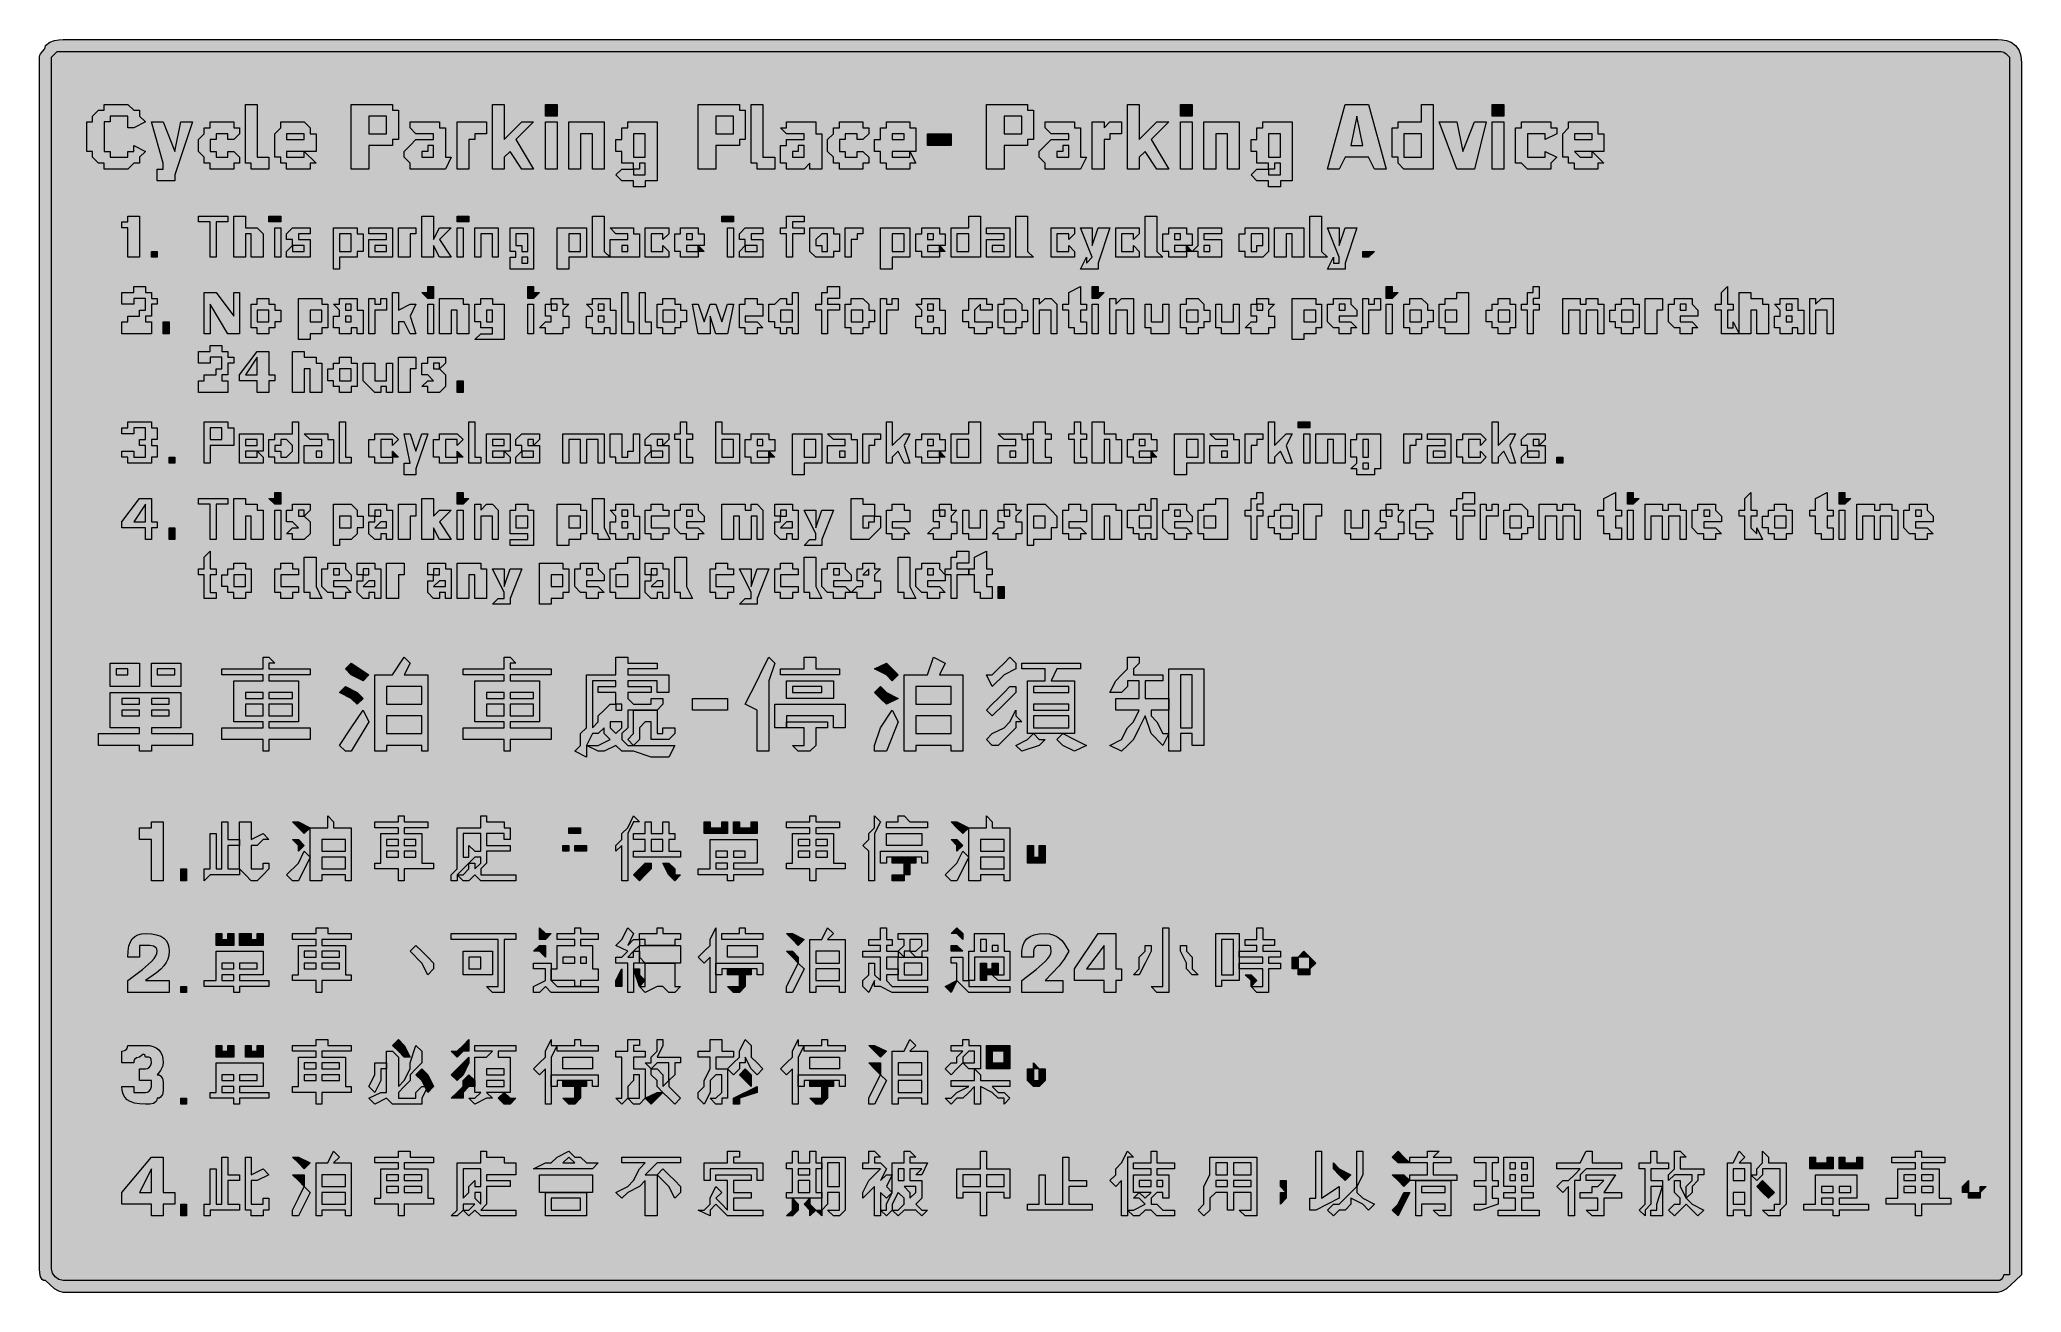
# Model space of a CAD drawing. Header units: metres. Extents: x 78 to 482, y 6 to 262.
import ezdxf

# ---------------------------------------------------------------- set-up
doc = ezdxf.new("R2010")
doc.units = ezdxf.units.M
doc.layers.add('FILL_BLACK_000000', color=7, linetype='Continuous', true_color=0x000000)
doc.layers.add('FILL_WHITE_FFFFFF', color=7, linetype='Continuous', true_color=0xffffff)

msp = doc.modelspace()

# ---------------------------------------------------------------- hatches: boundary and pattern name
at = {"layer": 'FILL_BLACK_000000', "true_color": 0x000000}
h = msp.add_hatch(color=7, dxfattribs=at)
h.dxf.hatch_style = 1
h.paths.add_polyline_path([(477.15, 262.08), (478.05, 262.06), (478.95, 261.93), (479.85, 261.57), (480.75, 260.88), (481.44, 259.98), (481.8, 259.08), (481.93, 258.18), (481.95, 257.28), (481.95, 11.28), (481.95, 10.08), (480.75, 8.88), (478.95, 7.23), (478.05, 6.69), (477.15, 6.48), (82.35, 6.48), (81.45, 6.69), (80.55, 7.23), (78.75, 8.88), (78.35, 8.93), (78.06, 9.09), (77.7, 9.63), (77.57, 10.4), (77.55, 11.28), (77.55, 257.28), (77.55, 258.48), (77.6, 258.88), (77.74, 259.19), (78.15, 259.68), (78.56, 260.17), (78.7, 260.48), (78.75, 260.88), (79.65, 261.57), (80.55, 261.93), (81.45, 262.06), (82.35, 262.08), (477.15, 262.08)])
h = msp.add_hatch(color=7, dxfattribs=at)
h.dxf.hatch_style = 1
h.paths.add_polyline_path([(97.95, 238.08), (97.95, 236.88), (96.75, 236.88), (95.55, 235.68), (94.35, 235.68), (93.15, 235.68), (91.95, 235.68), (90.75, 235.68), (90.75, 236.88), (89.55, 236.88), (88.35, 238.08), (88.35, 239.28), (87.15, 239.28), (87.15, 240.48), (87.15, 241.68), (87.15, 242.88), (87.15, 244.08), (87.15, 245.28), (88.35, 245.28), (88.35, 246.48), (89.55, 247.68), (90.75, 247.68), (90.75, 248.88), (91.95, 248.88), (93.15, 248.88), (94.35, 248.88), (95.55, 248.88), (96.75, 247.68), (97.95, 247.68), (97.95, 246.48), (99.15, 245.28), (96.75, 244.08), (95.55, 244.08), (95.55, 245.28), (95.55, 246.48), (94.35, 246.48), (93.15, 246.48), (91.95, 246.48), (91.95, 245.28), (90.75, 245.28), (90.75, 244.08), (90.75, 242.88), (90.75, 241.68), (90.75, 240.48), (90.75, 239.28), (91.95, 239.28), (91.95, 238.08), (93.15, 238.08), (94.35, 238.08), (95.55, 238.08), (95.55, 239.28), (96.75, 239.28), (96.75, 240.48), (99.15, 239.28), (97.95, 238.08)])
h = msp.add_hatch(color=7, dxfattribs=at)
h.dxf.hatch_style = 1
h.paths.add_polyline_path([(121.95, 239.28), (121.95, 238.08), (123.15, 238.08), (124.35, 238.08), (124.35, 235.68), (123.15, 235.68), (121.95, 235.68), (120.75, 235.68), (120.75, 236.88), (119.55, 236.88), (119.55, 238.08), (119.55, 248.88), (121.95, 248.88), (121.95, 239.28)])
h = msp.add_hatch(color=7, dxfattribs=at)
h.dxf.hatch_style = 1
h.paths.add_polyline_path([(141.15, 235.68), (141.15, 248.88), (148.35, 248.88), (149.55, 248.88), (149.55, 247.68), (150.75, 247.68), (150.75, 246.48), (150.75, 245.28), (150.75, 244.08), (150.75, 242.88), (150.75, 241.68), (149.55, 241.68), (149.55, 240.48), (148.35, 240.48), (147.15, 240.48), (144.75, 240.48), (144.75, 235.68), (141.15, 235.68)])
h.paths.add_polyline_path([(148.35, 242.88), (148.35, 244.08), (148.35, 245.28), (148.35, 246.48), (147.15, 246.48), (144.75, 246.48), (144.75, 242.88), (147.15, 242.88), (148.35, 242.88)], flags=16)
h = msp.add_hatch(color=7, dxfattribs=at)
h.dxf.hatch_style = 1
h.paths.add_polyline_path([(169.95, 248.88), (172.35, 248.88), (172.35, 241.68), (175.95, 245.28), (178.35, 245.28), (174.75, 241.68), (178.35, 235.68), (175.95, 235.68), (173.55, 239.28), (172.35, 238.08), (172.35, 235.68), (169.95, 235.68), (169.95, 248.88)])
h = msp.add_hatch(color=7, dxfattribs=at)
h.dxf.hatch_style = 1
h.paths.add_polyline_path([(180.75, 246.48), (180.75, 247.68), (180.75, 248.88), (181.95, 248.88), (183.15, 248.88), (183.15, 247.68), (183.15, 246.48), (181.95, 246.48), (180.75, 246.48)])
h = msp.add_hatch(color=7, dxfattribs=at)
h.dxf.hatch_style = 1
h.paths.add_polyline_path([(211.95, 235.68), (211.95, 248.88), (219.15, 248.88), (220.35, 248.88), (220.35, 247.68), (221.55, 247.68), (221.55, 246.48), (221.55, 245.28), (221.55, 244.08), (221.55, 242.88), (221.55, 241.68), (220.35, 241.68), (220.35, 240.48), (219.15, 240.48), (217.95, 240.48), (215.55, 240.48), (215.55, 235.68), (211.95, 235.68)])
h.paths.add_polyline_path([(219.15, 242.88), (219.15, 244.08), (219.15, 245.28), (219.15, 246.48), (217.95, 246.48), (215.55, 246.48), (215.55, 242.88), (217.95, 242.88), (219.15, 242.88)], flags=16)
h = msp.add_hatch(color=7, dxfattribs=at)
h.dxf.hatch_style = 1
h.paths.add_polyline_path([(225.15, 239.28), (225.15, 238.08), (226.35, 238.08), (227.55, 238.08), (227.55, 235.68), (226.35, 235.68), (225.15, 235.68), (223.95, 235.68), (223.95, 236.88), (222.75, 236.88), (222.75, 238.08), (222.75, 248.88), (225.15, 248.88), (225.15, 239.28)])
h = msp.add_hatch(color=7, dxfattribs=at)
h.dxf.hatch_style = 1
h.paths.add_polyline_path([(270.75, 235.68), (270.75, 248.88), (277.95, 248.88), (279.15, 248.88), (279.15, 247.68), (280.35, 247.68), (280.35, 246.48), (280.35, 245.28), (280.35, 244.08), (280.35, 242.88), (280.35, 241.68), (279.15, 241.68), (279.15, 240.48), (277.95, 240.48), (276.75, 240.48), (274.35, 240.48), (274.35, 235.68), (270.75, 235.68)])
h.paths.add_polyline_path([(277.95, 242.88), (277.95, 244.08), (277.95, 245.28), (277.95, 246.48), (276.75, 246.48), (274.35, 246.48), (274.35, 242.88), (276.75, 242.88), (277.95, 242.88)], flags=16)
h = msp.add_hatch(color=7, dxfattribs=at)
h.dxf.hatch_style = 1
h.paths.add_polyline_path([(299.55, 248.88), (301.95, 248.88), (301.95, 241.68), (305.55, 245.28), (307.95, 245.28), (304.35, 241.68), (307.95, 235.68), (305.55, 235.68), (303.15, 239.28), (301.95, 238.08), (301.95, 235.68), (299.55, 235.68), (299.55, 248.88)])
h = msp.add_hatch(color=7, dxfattribs=at)
h.dxf.hatch_style = 1
h.paths.add_polyline_path([(310.35, 246.48), (310.35, 247.68), (310.35, 248.88), (311.55, 248.88), (312.75, 248.88), (312.75, 247.68), (312.75, 246.48), (311.55, 246.48), (310.35, 246.48)])
h = msp.add_hatch(color=7, dxfattribs=at)
h.dxf.hatch_style = 1
h.paths.add_polyline_path([(348.75, 238.08), (346.35, 238.08), (343.95, 238.08), (342.75, 235.68), (340.35, 235.68), (343.95, 248.88), (346.35, 248.88), (348.75, 248.88), (352.35, 235.68), (349.95, 235.68), (348.75, 238.08)])
h.paths.add_polyline_path([(345.15, 240.48), (346.35, 240.48), (347.55, 240.48), (346.35, 246.48), (345.15, 240.48)], flags=16)
h = msp.add_hatch(color=7, dxfattribs=at)
h.dxf.hatch_style = 1
h.paths.add_polyline_path([(361.95, 235.68), (359.55, 235.68), (358.35, 235.68), (357.15, 235.68), (355.95, 235.68), (354.75, 236.88), (354.75, 238.08), (353.55, 238.08), (353.55, 239.28), (353.55, 240.48), (353.55, 241.68), (353.55, 242.88), (353.55, 244.08), (354.75, 244.08), (354.75, 245.28), (355.95, 245.28), (357.15, 245.28), (358.35, 245.28), (359.55, 245.28), (359.55, 248.88), (361.95, 248.88), (361.95, 235.68)])
h.paths.add_polyline_path([(359.55, 242.88), (358.35, 242.88), (357.15, 242.88), (355.95, 242.88), (355.95, 241.68), (355.95, 240.48), (355.95, 239.28), (355.95, 238.08), (357.15, 238.08), (358.35, 238.08), (359.55, 238.08), (359.55, 239.28), (359.55, 241.68), (359.55, 242.88)], flags=16)
h = msp.add_hatch(color=7, dxfattribs=at)
h.dxf.hatch_style = 1
h.paths.add_polyline_path([(373.95, 246.48), (373.95, 247.68), (373.95, 248.88), (375.15, 248.88), (376.35, 248.88), (376.35, 247.68), (376.35, 246.48), (375.15, 246.48), (373.95, 246.48)])
h = msp.add_hatch(color=7, dxfattribs=at)
h.dxf.hatch_style = 1
h.paths.add_polyline_path([(100.35, 245.28), (102.75, 245.28), (105.15, 239.28), (106.35, 245.28), (108.75, 245.28), (105.15, 234.48), (105.15, 233.28), (103.95, 233.28), (102.75, 233.28), (101.55, 233.28), (101.55, 235.68), (102.75, 235.68), (102.75, 236.88), (100.35, 245.28)])
h = msp.add_hatch(color=7, dxfattribs=at)
h.dxf.hatch_style = 1
h.paths.add_polyline_path([(115.95, 245.28), (117.15, 245.28), (117.15, 244.08), (118.35, 244.08), (118.35, 242.88), (117.15, 241.68), (115.95, 241.68), (115.95, 242.88), (114.75, 242.88), (113.55, 242.88), (113.55, 241.68), (112.35, 241.68), (112.35, 240.48), (112.35, 239.28), (113.55, 239.28), (113.55, 238.08), (114.75, 238.08), (115.95, 238.08), (115.95, 239.28), (117.15, 239.28), (118.35, 238.08), (118.35, 236.88), (117.15, 236.88), (117.15, 235.68), (115.95, 235.68), (114.75, 235.68), (113.55, 235.68), (112.35, 235.68), (112.35, 236.88), (111.15, 236.88), (111.15, 238.08), (109.95, 239.28), (109.95, 240.48), (109.95, 241.68), (111.15, 242.88), (111.15, 244.08), (112.35, 244.08), (112.35, 245.28), (113.55, 245.28), (114.75, 245.28), (115.95, 245.28)])
h = msp.add_hatch(color=7, dxfattribs=at)
h.dxf.hatch_style = 1
h.paths.add_polyline_path([(132.75, 235.68), (131.55, 235.68), (130.35, 235.68), (129.15, 235.68), (127.95, 235.68), (127.95, 236.88), (126.75, 236.88), (126.75, 238.08), (125.55, 238.08), (125.55, 239.28), (125.55, 240.48), (125.55, 241.68), (125.55, 242.88), (126.75, 244.08), (126.75, 245.28), (127.95, 245.28), (129.15, 245.28), (130.35, 245.28), (131.55, 245.28), (132.75, 244.08), (132.75, 242.88), (133.95, 242.88), (133.95, 241.68), (133.95, 240.48), (133.95, 239.28), (131.55, 239.28), (133.95, 236.88), (132.75, 236.88), (132.75, 235.68)])
h.paths.add_polyline_path([(127.95, 239.28), (127.95, 238.08), (129.15, 238.08), (130.35, 238.08), (131.55, 238.08), (131.55, 239.28), (127.95, 239.28)], flags=16)
h.paths.add_polyline_path([(131.55, 242.88), (130.35, 242.88), (129.15, 242.88), (127.95, 242.88), (127.95, 241.68), (131.55, 241.68), (131.55, 242.88)], flags=16)
h = msp.add_hatch(color=7, dxfattribs=at)
h.dxf.hatch_style = 1
h.paths.add_polyline_path([(154.35, 235.68), (153.15, 235.68), (153.15, 236.88), (151.95, 238.08), (151.95, 239.28), (153.15, 240.48), (154.35, 241.68), (155.55, 241.68), (156.75, 241.68), (157.95, 241.68), (157.95, 242.88), (156.75, 242.88), (155.55, 242.88), (154.35, 242.88), (153.15, 244.08), (153.15, 245.28), (154.35, 245.28), (155.55, 245.28), (156.75, 245.28), (157.95, 245.28), (159.15, 245.28), (159.15, 244.08), (160.35, 244.08), (160.35, 242.88), (160.35, 238.08), (161.55, 238.08), (160.35, 235.68), (159.15, 235.68), (157.95, 235.68), (156.75, 235.68), (155.55, 235.68), (154.35, 235.68)])
h.paths.add_polyline_path([(156.75, 238.08), (157.95, 238.08), (157.95, 240.48), (156.75, 240.48), (156.75, 239.28), (155.55, 239.28), (155.55, 238.08), (156.75, 238.08)], flags=16)
h = msp.add_hatch(color=7, dxfattribs=at)
h.dxf.hatch_style = 1
h.paths.add_polyline_path([(167.55, 245.28), (168.75, 245.28), (168.75, 242.88), (167.55, 242.88), (166.35, 242.88), (166.35, 241.68), (165.15, 241.68), (165.15, 235.68), (162.75, 235.68), (162.75, 245.28), (165.15, 245.28), (166.35, 245.28), (167.55, 245.28)])
h = msp.add_hatch(color=7, dxfattribs=at)
h.dxf.hatch_style = 1
h.paths.add_polyline_path([(180.75, 235.68), (180.75, 245.28), (183.15, 245.28), (183.15, 235.68), (180.75, 235.68)])
h = msp.add_hatch(color=7, dxfattribs=at)
h.dxf.hatch_style = 1
h.paths.add_polyline_path([(190.35, 245.28), (191.55, 245.28), (192.75, 245.28), (192.75, 244.08), (192.75, 242.88), (192.75, 241.68), (192.75, 235.68), (190.35, 235.68), (190.35, 241.68), (190.35, 242.88), (189.15, 242.88), (187.95, 242.88), (187.95, 241.68), (187.95, 235.68), (185.55, 235.68), (185.55, 245.28), (187.95, 245.28), (189.15, 245.28), (190.35, 245.28)])
h = msp.add_hatch(color=7, dxfattribs=at)
h.dxf.hatch_style = 1
h.paths.add_polyline_path([(203.55, 234.48), (203.55, 233.28), (202.35, 233.28), (201.15, 233.28), (201.15, 232.08), (199.95, 232.08), (198.75, 232.08), (198.75, 233.28), (197.55, 233.28), (196.35, 233.28), (195.15, 234.48), (196.35, 235.68), (197.55, 235.68), (198.75, 235.68), (198.75, 236.88), (197.55, 236.88), (196.35, 236.88), (196.35, 238.08), (196.35, 239.28), (195.15, 239.28), (195.15, 240.48), (195.15, 241.68), (196.35, 241.68), (196.35, 242.88), (196.35, 244.08), (197.55, 244.08), (197.55, 245.28), (198.75, 245.28), (199.95, 245.28), (201.15, 245.28), (203.55, 245.28), (203.55, 235.68), (203.55, 234.48)])
h.paths.add_polyline_path([(198.75, 234.48), (199.95, 234.48), (201.15, 234.48), (201.15, 235.68), (201.15, 236.88), (199.95, 236.88), (199.95, 235.68), (198.75, 235.68), (198.75, 234.48)], flags=16)
h.paths.add_polyline_path([(201.15, 242.88), (199.95, 242.88), (198.75, 242.88), (198.75, 241.68), (198.75, 240.48), (198.75, 239.28), (198.75, 238.08), (199.95, 238.08), (201.15, 238.08), (201.15, 239.28), (201.15, 241.68), (201.15, 242.88)], flags=16)
h = msp.add_hatch(color=7, dxfattribs=at)
h.dxf.hatch_style = 1
h.paths.add_polyline_path([(229.95, 244.08), (229.95, 245.28), (231.15, 245.28), (232.35, 245.28), (233.55, 245.28), (234.75, 245.28), (235.95, 245.28), (235.95, 244.08), (235.95, 242.88), (237.15, 242.88), (237.15, 238.08), (237.15, 235.68), (235.95, 235.68), (234.75, 235.68), (234.75, 236.88), (233.55, 235.68), (232.35, 235.68), (231.15, 235.68), (229.95, 235.68), (229.95, 236.88), (228.75, 236.88), (228.75, 238.08), (228.75, 239.28), (228.75, 240.48), (229.95, 240.48), (229.95, 241.68), (231.15, 241.68), (232.35, 241.68), (233.55, 241.68), (233.55, 242.88), (232.35, 242.88), (231.15, 242.88), (229.95, 242.88), (228.75, 244.08), (229.95, 244.08)])
h.paths.add_polyline_path([(232.35, 238.08), (233.55, 238.08), (233.55, 240.48), (232.35, 240.48), (232.35, 239.28), (231.15, 239.28), (231.15, 238.08), (232.35, 238.08)], flags=16)
h = msp.add_hatch(color=7, dxfattribs=at)
h.dxf.hatch_style = 1
h.paths.add_polyline_path([(244.35, 245.28), (245.55, 245.28), (245.55, 244.08), (246.75, 244.08), (246.75, 242.88), (245.55, 241.68), (244.35, 241.68), (244.35, 242.88), (243.15, 242.88), (241.95, 242.88), (241.95, 241.68), (240.75, 241.68), (240.75, 240.48), (240.75, 239.28), (241.95, 239.28), (241.95, 238.08), (243.15, 238.08), (244.35, 238.08), (244.35, 239.28), (245.55, 239.28), (246.75, 238.08), (246.75, 236.88), (245.55, 236.88), (245.55, 235.68), (244.35, 235.68), (243.15, 235.68), (241.95, 235.68), (240.75, 235.68), (240.75, 236.88), (239.55, 236.88), (239.55, 238.08), (238.35, 239.28), (238.35, 240.48), (238.35, 241.68), (239.55, 242.88), (239.55, 244.08), (240.75, 244.08), (240.75, 245.28), (241.95, 245.28), (243.15, 245.28), (244.35, 245.28)])
h = msp.add_hatch(color=7, dxfattribs=at)
h.dxf.hatch_style = 1
h.paths.add_polyline_path([(255.15, 235.68), (253.95, 235.68), (252.75, 235.68), (251.55, 235.68), (250.35, 235.68), (250.35, 236.88), (249.15, 236.88), (249.15, 238.08), (249.15, 239.28), (247.95, 239.28), (247.95, 240.48), (247.95, 241.68), (249.15, 241.68), (249.15, 242.88), (249.15, 244.08), (250.35, 244.08), (250.35, 245.28), (251.55, 245.28), (252.75, 245.28), (253.95, 245.28), (255.15, 245.28), (255.15, 244.08), (256.35, 244.08), (256.35, 242.88), (256.35, 241.68), (256.35, 240.48), (256.35, 239.28), (255.15, 239.28), (256.35, 236.88), (255.15, 236.88), (255.15, 235.68)])
h.paths.add_polyline_path([(251.55, 239.28), (251.55, 238.08), (252.75, 238.08), (253.95, 238.08), (255.15, 238.08), (255.15, 239.28), (251.55, 239.28)], flags=16)
h.paths.add_polyline_path([(253.95, 242.88), (252.75, 242.88), (251.55, 242.88), (251.55, 241.68), (253.95, 241.68), (253.95, 242.88)], flags=16)
h = msp.add_hatch(color=7, dxfattribs=at)
h.dxf.hatch_style = 1
h.paths.add_polyline_path([(263.55, 242.88), (263.55, 240.48), (258.75, 240.48), (258.75, 242.88), (263.55, 242.88)])
h = msp.add_hatch(color=7, dxfattribs=at)
h.dxf.hatch_style = 1
h.paths.add_polyline_path([(283.95, 235.68), (282.75, 235.68), (282.75, 236.88), (281.55, 238.08), (281.55, 239.28), (282.75, 240.48), (283.95, 241.68), (285.15, 241.68), (286.35, 241.68), (287.55, 241.68), (287.55, 242.88), (286.35, 242.88), (285.15, 242.88), (283.95, 242.88), (282.75, 244.08), (282.75, 245.28), (283.95, 245.28), (285.15, 245.28), (286.35, 245.28), (287.55, 245.28), (288.75, 245.28), (288.75, 244.08), (289.95, 244.08), (289.95, 242.88), (289.95, 238.08), (291.15, 238.08), (289.95, 235.68), (288.75, 235.68), (287.55, 235.68), (286.35, 235.68), (285.15, 235.68), (283.95, 235.68)])
h.paths.add_polyline_path([(286.35, 238.08), (287.55, 238.08), (287.55, 240.48), (286.35, 240.48), (286.35, 239.28), (285.15, 239.28), (285.15, 238.08), (286.35, 238.08)], flags=16)
h = msp.add_hatch(color=7, dxfattribs=at)
h.dxf.hatch_style = 1
h.paths.add_polyline_path([(292.35, 245.28), (294.75, 245.28), (294.75, 244.08), (295.95, 245.28), (297.15, 245.28), (298.35, 245.28), (298.35, 242.88), (297.15, 242.88), (295.95, 242.88), (295.95, 241.68), (294.75, 241.68), (294.75, 235.68), (292.35, 235.68), (292.35, 245.28)])
h = msp.add_hatch(color=7, dxfattribs=at)
h.dxf.hatch_style = 1
h.paths.add_polyline_path([(310.35, 235.68), (310.35, 245.28), (312.75, 245.28), (312.75, 235.68), (310.35, 235.68)])
h = msp.add_hatch(color=7, dxfattribs=at)
h.dxf.hatch_style = 1
h.paths.add_polyline_path([(319.95, 245.28), (321.15, 245.28), (322.35, 245.28), (322.35, 244.08), (322.35, 242.88), (322.35, 241.68), (322.35, 235.68), (319.95, 235.68), (319.95, 241.68), (319.95, 242.88), (318.75, 242.88), (317.55, 242.88), (317.55, 241.68), (317.55, 235.68), (315.15, 235.68), (315.15, 245.28), (317.55, 245.28), (318.75, 245.28), (319.95, 245.28)])
h = msp.add_hatch(color=7, dxfattribs=at)
h.dxf.hatch_style = 1
h.paths.add_polyline_path([(333.15, 234.48), (333.15, 233.28), (331.95, 233.28), (330.75, 233.28), (330.75, 232.08), (329.55, 232.08), (328.35, 232.08), (328.35, 233.28), (327.15, 233.28), (325.95, 233.28), (324.75, 234.48), (325.95, 235.68), (327.15, 235.68), (328.35, 235.68), (328.35, 236.88), (327.15, 236.88), (325.95, 236.88), (325.95, 238.08), (325.95, 239.28), (324.75, 239.28), (324.75, 240.48), (324.75, 241.68), (325.95, 241.68), (325.95, 242.88), (325.95, 244.08), (327.15, 244.08), (327.15, 245.28), (328.35, 245.28), (329.55, 245.28), (330.75, 245.28), (333.15, 245.28), (333.15, 235.68), (333.15, 234.48)])
h.paths.add_polyline_path([(328.35, 234.48), (329.55, 234.48), (330.75, 234.48), (330.75, 235.68), (330.75, 236.88), (329.55, 236.88), (329.55, 235.68), (328.35, 235.68), (328.35, 234.48)], flags=16)
h.paths.add_polyline_path([(330.75, 242.88), (329.55, 242.88), (328.35, 242.88), (328.35, 241.68), (328.35, 240.48), (328.35, 239.28), (328.35, 238.08), (329.55, 238.08), (330.75, 238.08), (330.75, 239.28), (330.75, 241.68), (330.75, 242.88)], flags=16)
h = msp.add_hatch(color=7, dxfattribs=at)
h.dxf.hatch_style = 1
h.paths.add_polyline_path([(363.15, 245.28), (366.75, 245.28), (367.95, 239.28), (370.35, 245.28), (372.75, 245.28), (370.35, 235.68), (367.95, 235.68), (366.75, 235.68), (363.15, 245.28)])
h = msp.add_hatch(color=7, dxfattribs=at)
h.dxf.hatch_style = 1
h.paths.add_polyline_path([(373.95, 235.68), (373.95, 245.28), (376.35, 245.28), (376.35, 235.68), (373.95, 235.68)])
h = msp.add_hatch(color=7, dxfattribs=at)
h.dxf.hatch_style = 1
h.paths.add_polyline_path([(383.55, 245.28), (384.75, 245.28), (385.95, 245.28), (385.95, 244.08), (387.15, 244.08), (387.15, 242.88), (384.75, 241.68), (384.75, 242.88), (383.55, 242.88), (382.35, 242.88), (381.15, 242.88), (381.15, 241.68), (381.15, 240.48), (381.15, 239.28), (381.15, 238.08), (382.35, 238.08), (383.55, 238.08), (384.75, 238.08), (384.75, 239.28), (387.15, 238.08), (385.95, 236.88), (385.95, 235.68), (384.75, 235.68), (383.55, 235.68), (382.35, 235.68), (381.15, 235.68), (379.95, 236.88), (378.75, 236.88), (378.75, 238.08), (378.75, 239.28), (378.75, 240.48), (378.75, 241.68), (378.75, 242.88), (378.75, 244.08), (379.95, 244.08), (379.95, 245.28), (381.15, 245.28), (382.35, 245.28), (383.55, 245.28)])
h = msp.add_hatch(color=7, dxfattribs=at)
h.dxf.hatch_style = 1
h.paths.add_polyline_path([(395.55, 235.68), (394.35, 235.68), (393.15, 235.68), (391.95, 235.68), (390.75, 235.68), (390.75, 236.88), (389.55, 236.88), (389.55, 238.08), (388.35, 238.08), (388.35, 239.28), (388.35, 240.48), (388.35, 241.68), (388.35, 242.88), (389.55, 244.08), (389.55, 245.28), (390.75, 245.28), (391.95, 245.28), (393.15, 245.28), (394.35, 245.28), (395.55, 245.28), (395.55, 244.08), (395.55, 242.88), (396.75, 242.88), (396.75, 241.68), (396.75, 240.48), (396.75, 239.28), (394.35, 239.28), (396.75, 236.88), (395.55, 236.88), (395.55, 235.68)])
h.paths.add_polyline_path([(390.75, 239.28), (391.95, 238.08), (393.15, 238.08), (394.35, 238.08), (394.35, 239.28), (390.75, 239.28)], flags=16)
h.paths.add_polyline_path([(394.35, 242.88), (393.15, 242.88), (391.95, 242.88), (390.75, 242.88), (390.75, 241.68), (394.35, 241.68), (394.35, 242.88)], flags=16)
h = msp.add_hatch(color=7, dxfattribs=at)
h.dxf.hatch_style = 1
h.paths.add_polyline_path([(97.95, 217.68), (95.55, 217.68), (95.55, 223.68), (94.35, 223.68), (94.35, 224.88), (95.55, 224.88), (95.55, 226.08), (97.95, 226.08), (97.95, 217.68)])
h = msp.add_hatch(color=7, dxfattribs=at)
h.dxf.hatch_style = 1
h.paths.add_polyline_path([(113.55, 217.68), (112.35, 217.68), (112.35, 224.88), (109.95, 224.88), (109.95, 226.08), (115.95, 226.08), (115.95, 224.88), (113.55, 224.88), (113.55, 217.68)])
h = msp.add_hatch(color=7, dxfattribs=at)
h.dxf.hatch_style = 1
h.paths.add_polyline_path([(120.75, 223.68), (121.95, 223.68), (123.15, 222.48), (123.15, 221.28), (123.15, 217.68), (120.75, 217.68), (120.75, 221.28), (120.75, 222.48), (119.55, 222.48), (119.55, 221.28), (119.55, 217.68), (117.15, 217.68), (117.15, 226.08), (119.55, 226.08), (119.55, 223.68), (120.75, 223.68)])
h = msp.add_hatch(color=7, dxfattribs=at)
h.dxf.hatch_style = 1
h.paths.add_polyline_path([(124.35, 224.88), (124.35, 226.08), (125.55, 226.08), (126.75, 226.08), (126.75, 224.88), (125.55, 224.88), (124.35, 224.88)])
h = msp.add_hatch(color=7, dxfattribs=at)
h.dxf.hatch_style = 1
h.paths.add_polyline_path([(125.55, 217.68), (125.55, 223.68), (126.75, 223.68), (126.75, 217.68), (125.55, 217.68)])
h = msp.add_hatch(color=7, dxfattribs=at)
h.dxf.hatch_style = 1
h.paths.add_polyline_path([(127.95, 221.28), (127.95, 222.48), (129.15, 223.68), (130.35, 223.68), (131.55, 223.68), (132.75, 223.68), (132.75, 222.48), (131.55, 222.48), (130.35, 222.48), (130.35, 221.28), (131.55, 221.28), (132.75, 221.28), (132.75, 220.08), (132.75, 218.88), (132.75, 217.68), (131.55, 217.68), (130.35, 217.68), (129.15, 217.68), (127.95, 217.68), (127.95, 218.88), (129.15, 220.08), (129.15, 221.28), (127.95, 221.28)])
h.paths.add_polyline_path([(129.15, 218.88), (130.35, 218.88), (131.55, 218.88), (131.55, 220.08), (130.35, 220.08), (129.15, 220.08), (129.15, 218.88)], flags=16)
h = msp.add_hatch(color=7, dxfattribs=at)
h.dxf.hatch_style = 1
h.paths.add_polyline_path([(143.55, 218.88), (142.35, 218.88), (142.35, 217.68), (141.15, 217.68), (139.95, 217.68), (138.75, 217.68), (138.75, 215.28), (137.55, 215.28), (137.55, 223.68), (138.75, 223.68), (139.95, 223.68), (141.15, 223.68), (142.35, 223.68), (142.35, 222.48), (143.55, 222.48), (143.55, 221.28), (143.55, 220.08), (143.55, 218.88)])
h.paths.add_polyline_path([(141.15, 220.08), (141.15, 221.28), (141.15, 222.48), (139.95, 222.48), (138.75, 222.48), (138.75, 221.28), (138.75, 220.08), (138.75, 218.88), (139.95, 218.88), (141.15, 218.88), (141.15, 220.08)], flags=16)
h = msp.add_hatch(color=7, dxfattribs=at)
h.dxf.hatch_style = 1
h.paths.add_polyline_path([(145.95, 223.68), (147.15, 223.68), (148.35, 223.68), (149.55, 223.68), (149.55, 222.48), (149.55, 218.88), (149.55, 217.68), (148.35, 217.68), (147.15, 217.68), (145.95, 217.68), (144.75, 217.68), (144.75, 218.88), (144.75, 220.08), (144.75, 221.28), (145.95, 221.28), (147.15, 221.28), (148.35, 221.28), (148.35, 222.48), (147.15, 222.48), (145.95, 222.48), (144.75, 222.48), (144.75, 223.68), (145.95, 223.68)])
h.paths.add_polyline_path([(147.15, 218.88), (148.35, 218.88), (148.35, 220.08), (147.15, 220.08), (145.95, 220.08), (145.95, 218.88), (147.15, 218.88)], flags=16)
h = msp.add_hatch(color=7, dxfattribs=at)
h.dxf.hatch_style = 1
h.paths.add_polyline_path([(150.75, 223.68), (153.15, 223.68), (154.35, 223.68), (154.35, 222.48), (153.15, 222.48), (153.15, 221.28), (153.15, 217.68), (150.75, 217.68), (150.75, 223.68)])
h = msp.add_hatch(color=7, dxfattribs=at)
h.dxf.hatch_style = 1
h.paths.add_polyline_path([(155.55, 226.08), (157.95, 226.08), (157.95, 221.28), (159.15, 223.68), (161.55, 223.68), (159.15, 221.28), (161.55, 217.68), (159.15, 217.68), (157.95, 220.08), (157.95, 218.88), (157.95, 217.68), (155.55, 217.68), (155.55, 226.08)])
h = msp.add_hatch(color=7, dxfattribs=at)
h.dxf.hatch_style = 1
h.paths.add_polyline_path([(162.75, 224.88), (162.75, 226.08), (163.95, 226.08), (165.15, 226.08), (165.15, 224.88), (163.95, 224.88), (162.75, 224.88)])
h = msp.add_hatch(color=7, dxfattribs=at)
h.dxf.hatch_style = 1
h.paths.add_polyline_path([(162.75, 217.68), (162.75, 223.68), (163.95, 223.68), (163.95, 217.68), (162.75, 217.68)])
h = msp.add_hatch(color=7, dxfattribs=at)
h.dxf.hatch_style = 1
h.paths.add_polyline_path([(169.95, 217.68), (169.95, 221.28), (169.95, 222.48), (168.75, 222.48), (167.55, 222.48), (167.55, 221.28), (167.55, 217.68), (166.35, 217.68), (166.35, 223.68), (167.55, 223.68), (168.75, 223.68), (169.95, 223.68), (171.15, 223.68), (171.15, 222.48), (171.15, 221.28), (171.15, 217.68), (169.95, 217.68)])
h = msp.add_hatch(color=7, dxfattribs=at)
h.dxf.hatch_style = 1
h.paths.add_polyline_path([(173.55, 220.08), (173.55, 221.28), (173.55, 222.48), (173.55, 223.68), (174.75, 223.68), (175.95, 223.68), (177.15, 223.68), (178.35, 223.68), (178.35, 217.68), (178.35, 216.48), (178.35, 215.28), (177.15, 215.28), (175.95, 215.28), (174.75, 215.28), (173.55, 215.28), (173.55, 216.48), (173.55, 217.68), (174.75, 217.68), (174.75, 218.88), (173.55, 218.88), (173.55, 220.08)])
h.paths.add_polyline_path([(177.15, 217.68), (175.95, 217.68), (175.95, 216.48), (177.15, 216.48), (177.15, 217.68)], flags=16)
h.paths.add_polyline_path([(175.95, 222.48), (174.75, 222.48), (174.75, 221.28), (174.75, 220.08), (175.95, 220.08), (175.95, 218.88), (177.15, 218.88), (177.15, 220.08), (177.15, 221.28), (177.15, 222.48), (175.95, 222.48)], flags=16)
h = msp.add_hatch(color=7, dxfattribs=at)
h.dxf.hatch_style = 1
h.paths.add_polyline_path([(189.15, 218.88), (189.15, 217.68), (187.95, 217.68), (186.75, 217.68), (185.55, 217.68), (185.55, 215.28), (183.15, 215.28), (183.15, 223.68), (185.55, 223.68), (186.75, 223.68), (187.95, 223.68), (189.15, 223.68), (189.15, 222.48), (189.15, 221.28), (189.15, 220.08), (189.15, 218.88)])
h.paths.add_polyline_path([(187.95, 220.08), (187.95, 221.28), (187.95, 222.48), (186.75, 222.48), (185.55, 222.48), (185.55, 221.28), (185.55, 220.08), (185.55, 218.88), (186.75, 218.88), (187.95, 218.88), (187.95, 220.08)], flags=16)
h = msp.add_hatch(color=7, dxfattribs=at)
h.dxf.hatch_style = 1
h.paths.add_polyline_path([(192.75, 218.88), (193.95, 217.68), (192.75, 217.68), (191.55, 217.68), (190.35, 217.68), (190.35, 218.88), (190.35, 226.08), (192.75, 226.08), (192.75, 218.88)])
h = msp.add_hatch(color=7, dxfattribs=at)
h.dxf.hatch_style = 1
h.paths.add_polyline_path([(195.15, 223.68), (196.35, 223.68), (197.55, 223.68), (198.75, 223.68), (198.75, 222.48), (199.95, 222.48), (199.95, 218.88), (199.95, 217.68), (198.75, 217.68), (197.55, 217.68), (196.35, 217.68), (195.15, 217.68), (193.95, 217.68), (193.95, 218.88), (193.95, 220.08), (193.95, 221.28), (195.15, 221.28), (196.35, 221.28), (197.55, 221.28), (197.55, 222.48), (196.35, 222.48), (195.15, 222.48), (193.95, 223.68), (195.15, 223.68)])
h.paths.add_polyline_path([(197.55, 218.88), (197.55, 220.08), (196.35, 220.08), (196.35, 218.88), (197.55, 218.88)], flags=16)
h = msp.add_hatch(color=7, dxfattribs=at)
h.dxf.hatch_style = 1
h.paths.add_polyline_path([(204.75, 223.68), (205.95, 223.68), (205.95, 222.48), (204.75, 221.28), (204.75, 222.48), (203.55, 222.48), (202.35, 222.48), (202.35, 221.28), (202.35, 220.08), (202.35, 218.88), (203.55, 218.88), (204.75, 218.88), (204.75, 220.08), (205.95, 218.88), (205.95, 217.68), (204.75, 217.68), (203.55, 217.68), (202.35, 217.68), (201.15, 217.68), (201.15, 218.88), (201.15, 220.08), (201.15, 221.28), (201.15, 222.48), (201.15, 223.68), (202.35, 223.68), (203.55, 223.68), (204.75, 223.68)])
h = msp.add_hatch(color=7, dxfattribs=at)
h.dxf.hatch_style = 1
h.paths.add_polyline_path([(208.35, 217.68), (208.35, 218.88), (207.15, 218.88), (207.15, 220.08), (207.15, 221.28), (207.15, 222.48), (208.35, 222.48), (208.35, 223.68), (209.55, 223.68), (210.75, 223.68), (211.95, 223.68), (211.95, 222.48), (213.15, 222.48), (213.15, 221.28), (213.15, 220.08), (211.95, 220.08), (209.55, 220.08), (209.55, 218.88), (210.75, 218.88), (211.95, 218.88), (211.95, 217.68), (210.75, 217.68), (209.55, 217.68), (208.35, 217.68)])
h.paths.add_polyline_path([(210.75, 222.48), (209.55, 222.48), (209.55, 221.28), (210.75, 221.28), (210.75, 222.48)], flags=16)
h = msp.add_hatch(color=7, dxfattribs=at)
h.dxf.hatch_style = 1
h.paths.add_polyline_path([(216.75, 224.88), (216.75, 226.08), (217.95, 226.08), (219.15, 226.08), (219.15, 224.88), (217.95, 224.88), (216.75, 224.88)])
h = msp.add_hatch(color=7, dxfattribs=at)
h.dxf.hatch_style = 1
h.paths.add_polyline_path([(217.95, 217.68), (217.95, 223.68), (219.15, 223.68), (219.15, 217.68), (217.95, 217.68)])
h = msp.add_hatch(color=7, dxfattribs=at)
h.dxf.hatch_style = 1
h.paths.add_polyline_path([(220.35, 221.28), (220.35, 222.48), (221.55, 223.68), (222.75, 223.68), (223.95, 223.68), (225.15, 223.68), (225.15, 222.48), (223.95, 222.48), (222.75, 222.48), (222.75, 221.28), (223.95, 221.28), (225.15, 221.28), (225.15, 220.08), (225.15, 218.88), (225.15, 217.68), (223.95, 217.68), (222.75, 217.68), (221.55, 217.68), (220.35, 217.68), (220.35, 218.88), (221.55, 220.08), (221.55, 221.28), (220.35, 221.28)])
h.paths.add_polyline_path([(221.55, 218.88), (222.75, 218.88), (223.95, 218.88), (223.95, 220.08), (222.75, 220.08), (221.55, 220.08), (221.55, 218.88)], flags=16)
h = msp.add_hatch(color=7, dxfattribs=at)
h.dxf.hatch_style = 1
h.paths.add_polyline_path([(229.95, 217.68), (229.95, 222.48), (228.75, 222.48), (228.75, 223.68), (229.95, 223.68), (229.95, 224.88), (229.95, 226.08), (231.15, 226.08), (232.35, 226.08), (233.55, 226.08), (233.55, 224.88), (232.35, 224.88), (231.15, 224.88), (231.15, 223.68), (233.55, 223.68), (233.55, 222.48), (231.15, 222.48), (231.15, 217.68), (229.95, 217.68)])
h = msp.add_hatch(color=7, dxfattribs=at)
h.dxf.hatch_style = 1
h.paths.add_polyline_path([(240.75, 218.88), (239.55, 218.88), (239.55, 217.68), (238.35, 217.68), (237.15, 217.68), (235.95, 217.68), (234.75, 218.88), (234.75, 220.08), (234.75, 221.28), (234.75, 222.48), (234.75, 223.68), (235.95, 223.68), (237.15, 223.68), (238.35, 223.68), (239.55, 223.68), (239.55, 222.48), (240.75, 222.48), (240.75, 221.28), (240.75, 220.08), (240.75, 218.88)])
h.paths.add_polyline_path([(237.15, 222.48), (235.95, 221.28), (235.95, 220.08), (237.15, 220.08), (237.15, 218.88), (238.35, 218.88), (238.35, 220.08), (238.35, 221.28), (238.35, 222.48), (237.15, 222.48)], flags=16)
h = msp.add_hatch(color=7, dxfattribs=at)
h.dxf.hatch_style = 1
h.paths.add_polyline_path([(241.95, 223.68), (243.15, 223.68), (244.35, 223.68), (245.55, 223.68), (245.55, 222.48), (244.35, 222.48), (244.35, 221.28), (243.15, 221.28), (243.15, 217.68), (241.95, 217.68), (241.95, 223.68)])
h = msp.add_hatch(color=7, dxfattribs=at)
h.dxf.hatch_style = 1
h.paths.add_polyline_path([(255.15, 218.88), (255.15, 217.68), (253.95, 217.68), (252.75, 217.68), (251.55, 217.68), (251.55, 215.28), (249.15, 215.28), (249.15, 223.68), (251.55, 223.68), (252.75, 223.68), (253.95, 223.68), (255.15, 223.68), (255.15, 222.48), (255.15, 221.28), (255.15, 220.08), (255.15, 218.88)])
h.paths.add_polyline_path([(253.95, 220.08), (253.95, 221.28), (253.95, 222.48), (252.75, 222.48), (251.55, 222.48), (251.55, 221.28), (251.55, 220.08), (251.55, 218.88), (252.75, 218.88), (253.95, 218.88), (253.95, 220.08)], flags=16)
h = msp.add_hatch(color=7, dxfattribs=at)
h.dxf.hatch_style = 1
h.paths.add_polyline_path([(257.55, 217.68), (257.55, 218.88), (256.35, 218.88), (256.35, 220.08), (256.35, 221.28), (256.35, 222.48), (257.55, 222.48), (257.55, 223.68), (258.75, 223.68), (259.95, 223.68), (261.15, 223.68), (261.15, 222.48), (262.35, 222.48), (262.35, 221.28), (262.35, 220.08), (261.15, 220.08), (258.75, 220.08), (258.75, 218.88), (259.95, 218.88), (261.15, 218.88), (261.15, 217.68), (259.95, 217.68), (258.75, 217.68), (257.55, 217.68)])
h.paths.add_polyline_path([(259.95, 222.48), (258.75, 222.48), (258.75, 221.28), (259.95, 221.28), (259.95, 222.48)], flags=16)
h = msp.add_hatch(color=7, dxfattribs=at)
h.dxf.hatch_style = 1
h.paths.add_polyline_path([(264.75, 217.68), (263.55, 217.68), (263.55, 218.88), (263.55, 220.08), (263.55, 221.28), (263.55, 222.48), (263.55, 223.68), (264.75, 223.68), (265.95, 223.68), (267.15, 223.68), (267.15, 226.08), (269.55, 226.08), (269.55, 217.68), (267.15, 217.68), (265.95, 217.68), (264.75, 217.68)])
h.paths.add_polyline_path([(267.15, 222.48), (265.95, 222.48), (264.75, 222.48), (264.75, 221.28), (264.75, 220.08), (264.75, 218.88), (265.95, 218.88), (267.15, 218.88), (267.15, 220.08), (267.15, 221.28), (267.15, 222.48)], flags=16)
h = msp.add_hatch(color=7, dxfattribs=at)
h.dxf.hatch_style = 1
h.paths.add_polyline_path([(271.95, 223.68), (273.15, 223.68), (274.35, 223.68), (275.55, 223.68), (275.55, 222.48), (275.55, 218.88), (275.55, 217.68), (274.35, 217.68), (273.15, 217.68), (271.95, 217.68), (270.75, 217.68), (270.75, 218.88), (270.75, 220.08), (270.75, 221.28), (271.95, 221.28), (273.15, 221.28), (274.35, 221.28), (274.35, 222.48), (273.15, 222.48), (271.95, 222.48), (270.75, 222.48), (270.75, 223.68), (271.95, 223.68)])
h.paths.add_polyline_path([(273.15, 218.88), (274.35, 218.88), (274.35, 220.08), (273.15, 220.08), (271.95, 220.08), (271.95, 218.88), (273.15, 218.88)], flags=16)
h = msp.add_hatch(color=7, dxfattribs=at)
h.dxf.hatch_style = 1
h.paths.add_polyline_path([(279.15, 218.88), (280.35, 217.68), (279.15, 217.68), (277.95, 217.68), (276.75, 217.68), (276.75, 218.88), (276.75, 226.08), (279.15, 226.08), (279.15, 218.88)])
h = msp.add_hatch(color=7, dxfattribs=at)
h.dxf.hatch_style = 1
h.paths.add_polyline_path([(287.55, 223.68), (288.75, 223.68), (288.75, 222.48), (287.55, 221.28), (287.55, 222.48), (286.35, 222.48), (285.15, 222.48), (285.15, 221.28), (285.15, 220.08), (285.15, 218.88), (286.35, 218.88), (287.55, 218.88), (287.55, 220.08), (288.75, 218.88), (288.75, 217.68), (287.55, 217.68), (286.35, 217.68), (285.15, 217.68), (283.95, 217.68), (283.95, 218.88), (283.95, 220.08), (283.95, 221.28), (283.95, 222.48), (283.95, 223.68), (285.15, 223.68), (286.35, 223.68), (287.55, 223.68)])
h = msp.add_hatch(color=7, dxfattribs=at)
h.dxf.hatch_style = 1
h.paths.add_polyline_path([(293.55, 216.48), (293.55, 215.28), (292.35, 215.28), (291.15, 215.28), (289.95, 215.28), (291.15, 217.68), (291.15, 216.48), (292.35, 217.68), (289.95, 223.68), (292.35, 223.68), (292.35, 220.08), (293.55, 223.68), (295.95, 223.68), (293.55, 216.48)])
h = msp.add_hatch(color=7, dxfattribs=at)
h.dxf.hatch_style = 1
h.paths.add_polyline_path([(300.75, 223.68), (301.95, 223.68), (301.95, 222.48), (300.75, 221.28), (300.75, 222.48), (299.55, 222.48), (298.35, 222.48), (298.35, 221.28), (298.35, 220.08), (298.35, 218.88), (299.55, 218.88), (300.75, 218.88), (300.75, 220.08), (301.95, 218.88), (301.95, 217.68), (300.75, 217.68), (299.55, 217.68), (298.35, 217.68), (297.15, 217.68), (297.15, 218.88), (297.15, 220.08), (297.15, 221.28), (297.15, 222.48), (297.15, 223.68), (298.35, 223.68), (299.55, 223.68), (300.75, 223.68)])
h = msp.add_hatch(color=7, dxfattribs=at)
h.dxf.hatch_style = 1
h.paths.add_polyline_path([(305.55, 218.88), (306.75, 217.68), (305.55, 217.68), (304.35, 217.68), (303.15, 217.68), (303.15, 218.88), (303.15, 226.08), (305.55, 226.08), (305.55, 218.88)])
h = msp.add_hatch(color=7, dxfattribs=at)
h.dxf.hatch_style = 1
h.paths.add_polyline_path([(307.95, 217.68), (307.95, 218.88), (306.75, 218.88), (306.75, 220.08), (306.75, 221.28), (306.75, 222.48), (307.95, 222.48), (307.95, 223.68), (309.15, 223.68), (310.35, 223.68), (311.55, 223.68), (311.55, 222.48), (312.75, 222.48), (312.75, 221.28), (312.75, 220.08), (311.55, 220.08), (309.15, 220.08), (309.15, 218.88), (310.35, 218.88), (311.55, 218.88), (311.55, 217.68), (310.35, 217.68), (309.15, 217.68), (307.95, 217.68)])
h.paths.add_polyline_path([(310.35, 222.48), (309.15, 222.48), (309.15, 221.28), (310.35, 221.28), (310.35, 222.48)], flags=16)
h = msp.add_hatch(color=7, dxfattribs=at)
h.dxf.hatch_style = 1
h.paths.add_polyline_path([(313.95, 222.48), (313.95, 223.68), (315.15, 223.68), (316.35, 223.68), (317.55, 223.68), (318.75, 223.68), (318.75, 222.48), (317.55, 222.48), (316.35, 222.48), (315.15, 222.48), (315.15, 221.28), (316.35, 221.28), (317.55, 221.28), (318.75, 221.28), (318.75, 220.08), (318.75, 218.88), (318.75, 217.68), (317.55, 217.68), (316.35, 217.68), (315.15, 217.68), (313.95, 217.68), (313.95, 218.88), (312.75, 218.88), (313.95, 220.08), (313.95, 221.28), (313.95, 222.48)])
h.paths.add_polyline_path([(316.35, 218.88), (316.35, 220.08), (315.15, 220.08), (315.15, 218.88), (316.35, 218.88)], flags=16)
h = msp.add_hatch(color=7, dxfattribs=at)
h.dxf.hatch_style = 1
h.paths.add_polyline_path([(328.35, 218.88), (327.15, 217.68), (325.95, 217.68), (324.75, 217.68), (323.55, 217.68), (323.55, 218.88), (322.35, 218.88), (322.35, 220.08), (322.35, 221.28), (322.35, 222.48), (323.55, 222.48), (323.55, 223.68), (324.75, 223.68), (325.95, 223.68), (327.15, 223.68), (328.35, 223.68), (328.35, 222.48), (328.35, 221.28), (328.35, 220.08), (328.35, 218.88)])
h.paths.add_polyline_path([(325.95, 222.48), (324.75, 222.48), (324.75, 221.28), (324.75, 220.08), (324.75, 218.88), (325.95, 218.88), (325.95, 220.08), (327.15, 220.08), (327.15, 221.28), (327.15, 222.48), (325.95, 222.48)], flags=16)
h = msp.add_hatch(color=7, dxfattribs=at)
h.dxf.hatch_style = 1
h.paths.add_polyline_path([(333.15, 217.68), (333.15, 221.28), (333.15, 222.48), (331.95, 222.48), (331.95, 221.28), (331.95, 217.68), (329.55, 217.68), (329.55, 223.68), (331.95, 223.68), (333.15, 223.68), (334.35, 223.68), (335.55, 223.68), (335.55, 222.48), (335.55, 221.28), (335.55, 217.68), (333.15, 217.68)])
h = msp.add_hatch(color=7, dxfattribs=at)
h.dxf.hatch_style = 1
h.paths.add_polyline_path([(339.15, 218.88), (340.35, 217.68), (339.15, 217.68), (337.95, 217.68), (336.75, 217.68), (336.75, 218.88), (336.75, 226.08), (339.15, 226.08), (339.15, 218.88)])
h = msp.add_hatch(color=7, dxfattribs=at)
h.dxf.hatch_style = 1
h.paths.add_polyline_path([(343.95, 216.48), (343.95, 215.28), (342.75, 215.28), (341.55, 215.28), (340.35, 215.28), (341.55, 217.68), (341.55, 216.48), (342.75, 216.48), (342.75, 217.68), (340.35, 223.68), (342.75, 223.68), (342.75, 220.08), (343.95, 223.68), (346.35, 223.68), (343.95, 216.48)])
h = msp.add_hatch(color=7, dxfattribs=at)
h.dxf.hatch_style = 1
h.paths.add_polyline_path([(101.55, 217.68), (100.35, 217.68), (100.35, 218.88), (101.55, 218.88), (101.55, 217.68)])
h = msp.add_hatch(color=7, dxfattribs=at)
h.dxf.hatch_style = 1
h.paths.add_polyline_path([(211.95, 220.08), (213.15, 218.88), (211.95, 218.88), (211.95, 220.08)])
h = msp.add_hatch(color=7, dxfattribs=at)
h.dxf.hatch_style = 1
h.paths.add_polyline_path([(261.15, 220.08), (262.35, 218.88), (261.15, 218.88), (261.15, 220.08)])
h = msp.add_hatch(color=7, dxfattribs=at)
h.dxf.hatch_style = 1
h.paths.add_polyline_path([(311.55, 220.08), (312.75, 218.88), (311.55, 218.88), (311.55, 220.08)])
h = msp.add_hatch(color=7, dxfattribs=at)
h.dxf.hatch_style = 1
h.paths.add_polyline_path([(349.95, 218.88), (348.75, 217.68), (347.55, 217.68), (347.55, 218.88), (348.75, 218.88), (349.95, 218.88)])
h = msp.add_hatch(color=7, dxfattribs=at)
h.dxf.hatch_style = 1
h.paths.add_polyline_path([(100.35, 202.08), (94.35, 202.08), (94.35, 204.48), (95.55, 204.48), (95.55, 205.68), (96.75, 205.68), (97.95, 205.68), (97.95, 206.88), (99.15, 206.88), (99.15, 208.08), (99.15, 209.28), (97.95, 209.28), (96.75, 209.28), (96.75, 208.08), (94.35, 208.08), (94.35, 209.28), (94.35, 210.48), (95.55, 210.48), (96.75, 210.48), (96.75, 211.68), (97.95, 211.68), (99.15, 211.68), (99.15, 210.48), (100.35, 210.48), (100.35, 209.28), (101.55, 209.28), (101.55, 208.08), (100.35, 208.08), (100.35, 206.88), (100.35, 205.68), (99.15, 205.68), (99.15, 204.48), (100.35, 204.48), (100.35, 202.08)])
h = msp.add_hatch(color=7, dxfattribs=at)
h.dxf.hatch_style = 1
h.paths.add_polyline_path([(117.15, 210.48), (118.35, 210.48), (118.35, 202.08), (115.95, 202.08), (112.35, 208.08), (112.35, 202.08), (111.15, 202.08), (111.15, 210.48), (113.55, 210.48), (117.15, 205.68), (117.15, 210.48)])
h = msp.add_hatch(color=7, dxfattribs=at)
h.dxf.hatch_style = 1
h.paths.add_polyline_path([(149.55, 210.48), (150.75, 210.48), (150.75, 206.88), (153.15, 208.08), (154.35, 208.08), (153.15, 205.68), (154.35, 202.08), (153.15, 202.08), (151.95, 204.48), (150.75, 204.48), (150.75, 202.08), (149.55, 202.08), (149.55, 210.48)])
h = msp.add_hatch(color=7, dxfattribs=at)
h.dxf.hatch_style = 1
h.paths.add_polyline_path([(155.55, 210.48), (156.75, 210.48), (156.75, 211.68), (157.95, 211.68), (157.95, 210.48), (157.95, 209.28), (156.75, 209.28), (155.55, 210.48)])
h = msp.add_hatch(color=7, dxfattribs=at)
h.dxf.hatch_style = 1
h.paths.add_polyline_path([(177.15, 209.28), (177.15, 210.48), (177.15, 211.68), (178.35, 211.68), (178.35, 210.48), (179.55, 210.48), (178.35, 209.28), (177.15, 209.28)])
h = msp.add_hatch(color=7, dxfattribs=at)
h.dxf.hatch_style = 1
h.paths.add_polyline_path([(197.55, 204.48), (198.75, 204.48), (198.75, 202.08), (197.55, 202.08), (196.35, 202.08), (196.35, 203.28), (196.35, 204.48), (196.35, 210.48), (197.55, 210.48), (197.55, 204.48)])
h = msp.add_hatch(color=7, dxfattribs=at)
h.dxf.hatch_style = 1
h.paths.add_polyline_path([(201.15, 204.48), (202.35, 204.48), (202.35, 202.08), (201.15, 202.08), (199.95, 202.08), (199.95, 203.28), (199.95, 204.48), (199.95, 210.48), (201.15, 210.48), (201.15, 204.48)])
h = msp.add_hatch(color=7, dxfattribs=at)
h.dxf.hatch_style = 1
h.paths.add_polyline_path([(229.95, 202.08), (228.75, 202.08), (228.75, 203.28), (227.55, 203.28), (227.55, 204.48), (226.35, 204.48), (226.35, 205.68), (226.35, 206.88), (226.35, 208.08), (227.55, 208.08), (228.75, 209.28), (229.95, 209.28), (229.95, 208.08), (231.15, 208.08), (231.15, 210.48), (232.35, 210.48), (232.35, 202.08), (231.15, 202.08), (231.15, 203.28), (229.95, 203.28), (229.95, 202.08)])
h.paths.add_polyline_path([(231.15, 205.68), (231.15, 206.88), (229.95, 206.88), (228.75, 206.88), (228.75, 205.68), (228.75, 204.48), (229.95, 204.48), (231.15, 204.48), (231.15, 205.68)], flags=16)
h = msp.add_hatch(color=7, dxfattribs=at)
h.dxf.hatch_style = 1
h.paths.add_polyline_path([(237.15, 202.08), (237.15, 206.88), (235.95, 206.88), (235.95, 208.08), (237.15, 208.08), (237.15, 209.28), (237.15, 210.48), (238.35, 210.48), (238.35, 211.68), (239.55, 211.68), (240.75, 211.68), (240.75, 210.48), (240.75, 209.28), (239.55, 209.28), (238.35, 209.28), (238.35, 208.08), (240.75, 208.08), (240.75, 206.88), (238.35, 206.88), (238.35, 202.08), (237.15, 202.08)])
h = msp.add_hatch(color=7, dxfattribs=at)
h.dxf.hatch_style = 1
h.paths.add_polyline_path([(291.15, 202.08), (289.95, 202.08), (288.75, 202.08), (288.75, 203.28), (287.55, 203.28), (287.55, 206.88), (286.35, 206.88), (286.35, 208.08), (287.55, 208.08), (287.55, 210.48), (289.95, 211.68), (289.95, 208.08), (291.15, 208.08), (291.15, 206.88), (289.95, 206.88), (289.95, 204.48), (291.15, 204.48), (291.15, 202.08)])
h = msp.add_hatch(color=7, dxfattribs=at)
h.dxf.hatch_style = 1
h.paths.add_polyline_path([(292.35, 209.28), (292.35, 210.48), (292.35, 211.68), (293.55, 211.68), (293.55, 210.48), (294.75, 210.48), (293.55, 209.28), (292.35, 209.28)])
h = msp.add_hatch(color=7, dxfattribs=at)
h.dxf.hatch_style = 1
h.paths.add_polyline_path([(352.35, 209.28), (352.35, 210.48), (352.35, 211.68), (353.55, 211.68), (353.55, 210.48), (354.75, 210.48), (353.55, 209.28), (352.35, 209.28)])
h = msp.add_hatch(color=7, dxfattribs=at)
h.dxf.hatch_style = 1
h.paths.add_polyline_path([(369.15, 202.08), (366.75, 202.08), (365.55, 202.08), (364.35, 202.08), (364.35, 203.28), (363.15, 203.28), (363.15, 204.48), (363.15, 205.68), (363.15, 206.88), (363.15, 208.08), (364.35, 208.08), (364.35, 209.28), (365.55, 209.28), (366.75, 209.28), (366.75, 210.48), (369.15, 210.48), (369.15, 202.08)])
h.paths.add_polyline_path([(366.75, 206.88), (365.55, 206.88), (364.35, 206.88), (364.35, 205.68), (364.35, 204.48), (365.55, 204.48), (366.75, 204.48), (366.75, 205.68), (366.75, 206.88)], flags=16)
h = msp.add_hatch(color=7, dxfattribs=at)
h.dxf.hatch_style = 1
h.paths.add_polyline_path([(381.15, 202.08), (381.15, 206.88), (379.95, 206.88), (379.95, 208.08), (381.15, 208.08), (381.15, 209.28), (381.15, 210.48), (382.35, 210.48), (382.35, 211.68), (383.55, 211.68), (383.55, 210.48), (383.55, 209.28), (382.35, 209.28), (382.35, 208.08), (383.55, 208.08), (383.55, 206.88), (382.35, 206.88), (382.35, 202.08), (381.15, 202.08)])
h = msp.add_hatch(color=7, dxfattribs=at)
h.dxf.hatch_style = 1
h.paths.add_polyline_path([(423.15, 208.08), (423.15, 206.88), (421.95, 206.88), (421.95, 204.48), (421.95, 203.28), (423.15, 203.28), (423.15, 204.48), (424.35, 202.08), (423.15, 202.08), (421.95, 202.08), (420.75, 202.08), (420.75, 203.28), (420.75, 206.88), (419.55, 206.88), (419.55, 208.08), (420.75, 208.08), (420.75, 210.48), (421.95, 211.68), (421.95, 208.08), (423.15, 208.08)])
h = msp.add_hatch(color=7, dxfattribs=at)
h.dxf.hatch_style = 1
h.paths.add_polyline_path([(429.15, 209.28), (429.15, 208.08), (430.35, 208.08), (430.35, 206.88), (430.35, 202.08), (427.95, 202.08), (427.95, 205.68), (427.95, 206.88), (426.75, 206.88), (426.75, 205.68), (426.75, 202.08), (424.35, 202.08), (424.35, 210.48), (426.75, 210.48), (426.75, 209.28), (427.95, 209.28), (429.15, 209.28)])
h = msp.add_hatch(color=7, dxfattribs=at)
h.dxf.hatch_style = 1
h.paths.add_polyline_path([(125.55, 204.48), (125.55, 203.28), (124.35, 203.28), (124.35, 202.08), (123.15, 202.08), (121.95, 202.08), (121.95, 203.28), (120.75, 203.28), (120.75, 204.48), (120.75, 205.68), (120.75, 206.88), (120.75, 208.08), (121.95, 208.08), (121.95, 209.28), (123.15, 209.28), (124.35, 209.28), (124.35, 208.08), (125.55, 208.08), (125.55, 206.88), (126.75, 206.88), (126.75, 205.68), (126.75, 204.48), (125.55, 204.48)])
h.paths.add_polyline_path([(123.15, 206.88), (121.95, 206.88), (121.95, 205.68), (121.95, 204.48), (123.15, 204.48), (124.35, 204.48), (124.35, 205.68), (124.35, 206.88), (123.15, 206.88)], flags=16)
h = msp.add_hatch(color=7, dxfattribs=at)
h.dxf.hatch_style = 1
h.paths.add_polyline_path([(135.15, 208.08), (136.35, 208.08), (136.35, 206.88), (136.35, 205.68), (136.35, 204.48), (136.35, 203.28), (135.15, 203.28), (135.15, 202.08), (133.95, 202.08), (132.75, 202.08), (132.75, 200.88), (130.35, 200.88), (130.35, 209.28), (132.75, 209.28), (133.95, 209.28), (135.15, 209.28), (135.15, 208.08)])
h.paths.add_polyline_path([(135.15, 204.48), (135.15, 205.68), (135.15, 206.88), (133.95, 206.88), (132.75, 206.88), (132.75, 204.48), (133.95, 204.48), (135.15, 204.48)], flags=16)
h = msp.add_hatch(color=7, dxfattribs=at)
h.dxf.hatch_style = 1
h.paths.add_polyline_path([(138.75, 209.28), (139.95, 209.28), (141.15, 209.28), (142.35, 209.28), (142.35, 208.08), (142.35, 206.88), (143.55, 206.88), (143.55, 204.48), (143.55, 203.28), (143.55, 202.08), (142.35, 202.08), (142.35, 203.28), (141.15, 203.28), (141.15, 202.08), (139.95, 202.08), (138.75, 202.08), (138.75, 203.28), (137.55, 203.28), (137.55, 204.48), (137.55, 205.68), (138.75, 205.68), (138.75, 206.88), (137.55, 208.08), (138.75, 208.08), (138.75, 209.28)])
h.paths.add_polyline_path([(139.95, 208.08), (139.95, 206.88), (141.15, 206.88), (141.15, 208.08), (139.95, 208.08)], flags=16)
h.paths.add_polyline_path([(141.15, 204.48), (141.15, 205.68), (139.95, 205.68), (139.95, 204.48), (141.15, 204.48)], flags=16)
h = msp.add_hatch(color=7, dxfattribs=at)
h.dxf.hatch_style = 1
h.paths.add_polyline_path([(144.75, 209.28), (145.95, 209.28), (145.95, 208.08), (147.15, 208.08), (147.15, 209.28), (148.35, 209.28), (148.35, 206.88), (147.15, 206.88), (145.95, 206.88), (145.95, 205.68), (145.95, 202.08), (144.75, 202.08), (144.75, 209.28)])
h = msp.add_hatch(color=7, dxfattribs=at)
h.dxf.hatch_style = 1
h.paths.add_polyline_path([(156.75, 202.08), (156.75, 208.08), (157.95, 208.08), (157.95, 202.08), (156.75, 202.08)])
h = msp.add_hatch(color=7, dxfattribs=at)
h.dxf.hatch_style = 1
h.paths.add_polyline_path([(163.95, 209.28), (163.95, 208.08), (165.15, 208.08), (165.15, 206.88), (165.15, 202.08), (162.75, 202.08), (162.75, 205.68), (162.75, 206.88), (161.55, 206.88), (161.55, 202.08), (159.15, 202.08), (159.15, 209.28), (161.55, 209.28), (162.75, 209.28), (163.95, 209.28)])
h = msp.add_hatch(color=7, dxfattribs=at)
h.dxf.hatch_style = 1
h.paths.add_polyline_path([(171.15, 200.88), (169.95, 200.88), (168.75, 200.88), (167.55, 200.88), (166.35, 200.88), (167.55, 202.08), (168.75, 202.08), (169.95, 202.08), (169.95, 203.28), (168.75, 203.28), (167.55, 203.28), (167.55, 204.48), (166.35, 204.48), (166.35, 205.68), (166.35, 206.88), (166.35, 208.08), (167.55, 208.08), (167.55, 209.28), (168.75, 209.28), (169.95, 209.28), (169.95, 208.08), (171.15, 208.08), (172.35, 208.08), (172.35, 202.08), (172.35, 200.88), (171.15, 200.88)])
h.paths.add_polyline_path([(168.75, 205.68), (168.75, 204.48), (169.95, 204.48), (169.95, 205.68), (169.95, 206.88), (168.75, 206.88), (168.75, 205.68)], flags=16)
h = msp.add_hatch(color=7, dxfattribs=at)
h.dxf.hatch_style = 1
h.paths.add_polyline_path([(177.15, 202.08), (177.15, 208.08), (178.35, 208.08), (178.35, 202.08), (177.15, 202.08)])
h = msp.add_hatch(color=7, dxfattribs=at)
h.dxf.hatch_style = 1
h.paths.add_polyline_path([(185.55, 203.28), (184.35, 203.28), (184.35, 202.08), (183.15, 202.08), (181.95, 202.08), (180.75, 202.08), (180.75, 203.28), (179.55, 203.28), (180.75, 204.48), (181.95, 204.48), (181.95, 205.68), (180.75, 205.68), (180.75, 206.88), (180.75, 208.08), (181.95, 208.08), (181.95, 209.28), (183.15, 209.28), (184.35, 209.28), (184.35, 208.08), (185.55, 208.08), (184.35, 206.88), (184.35, 205.68), (185.55, 205.68), (185.55, 204.48), (185.55, 203.28)])
h.paths.add_polyline_path([(181.95, 206.88), (183.15, 206.88), (183.15, 208.08), (181.95, 208.08), (181.95, 206.88)], flags=16)
h = msp.add_hatch(color=7, dxfattribs=at)
h.dxf.hatch_style = 1
h.paths.add_polyline_path([(190.35, 209.28), (191.55, 209.28), (192.75, 209.28), (193.95, 209.28), (193.95, 208.08), (193.95, 206.88), (195.15, 206.88), (195.15, 204.48), (195.15, 203.28), (195.15, 202.08), (193.95, 202.08), (193.95, 203.28), (192.75, 203.28), (192.75, 202.08), (191.55, 202.08), (190.35, 202.08), (190.35, 203.28), (189.15, 203.28), (189.15, 204.48), (189.15, 205.68), (190.35, 205.68), (190.35, 206.88), (189.15, 208.08), (190.35, 208.08), (190.35, 209.28)])
h.paths.add_polyline_path([(191.55, 208.08), (191.55, 206.88), (192.75, 206.88), (192.75, 208.08), (191.55, 208.08)], flags=16)
h.paths.add_polyline_path([(192.75, 204.48), (192.75, 205.68), (191.55, 205.68), (191.55, 204.48), (192.75, 204.48)], flags=16)
h = msp.add_hatch(color=7, dxfattribs=at)
h.dxf.hatch_style = 1
h.paths.add_polyline_path([(208.35, 204.48), (208.35, 203.28), (207.15, 203.28), (207.15, 202.08), (205.95, 202.08), (204.75, 202.08), (204.75, 203.28), (203.55, 203.28), (203.55, 204.48), (203.55, 205.68), (203.55, 206.88), (203.55, 208.08), (204.75, 208.08), (204.75, 209.28), (205.95, 209.28), (207.15, 209.28), (207.15, 208.08), (208.35, 208.08), (208.35, 206.88), (209.55, 206.88), (209.55, 205.68), (209.55, 204.48), (208.35, 204.48)])
h.paths.add_polyline_path([(205.95, 206.88), (204.75, 206.88), (204.75, 205.68), (204.75, 204.48), (205.95, 204.48), (207.15, 204.48), (207.15, 205.68), (207.15, 206.88), (205.95, 206.88)], flags=16)
h = msp.add_hatch(color=7, dxfattribs=at)
h.dxf.hatch_style = 1
h.paths.add_polyline_path([(215.55, 202.08), (214.35, 205.68), (214.35, 202.08), (211.95, 202.08), (210.75, 208.08), (211.95, 208.08), (213.15, 204.48), (214.35, 208.08), (215.55, 208.08), (216.75, 204.48), (217.95, 208.08), (219.15, 208.08), (217.95, 202.08), (215.55, 202.08)])
h = msp.add_hatch(color=7, dxfattribs=at)
h.dxf.hatch_style = 1
h.paths.add_polyline_path([(221.55, 205.68), (221.55, 204.48), (222.75, 204.48), (223.95, 204.48), (225.15, 203.28), (223.95, 203.28), (223.95, 202.08), (222.75, 202.08), (221.55, 202.08), (221.55, 203.28), (220.35, 203.28), (220.35, 204.48), (220.35, 205.68), (220.35, 206.88), (220.35, 208.08), (221.55, 208.08), (221.55, 209.28), (222.75, 209.28), (223.95, 209.28), (223.95, 208.08), (225.15, 208.08), (225.15, 206.88), (225.15, 205.68), (221.55, 205.68)])
h = msp.add_hatch(color=7, dxfattribs=at)
h.dxf.hatch_style = 1
h.paths.add_polyline_path([(246.75, 204.48), (246.75, 203.28), (245.55, 203.28), (245.55, 202.08), (244.35, 202.08), (243.15, 202.08), (243.15, 203.28), (241.95, 203.28), (241.95, 204.48), (241.95, 205.68), (241.95, 206.88), (241.95, 208.08), (243.15, 208.08), (243.15, 209.28), (244.35, 209.28), (245.55, 209.28), (246.75, 208.08), (246.75, 206.88), (247.95, 206.88), (247.95, 205.68), (247.95, 204.48), (246.75, 204.48)])
h.paths.add_polyline_path([(244.35, 206.88), (243.15, 206.88), (243.15, 205.68), (243.15, 204.48), (244.35, 204.48), (245.55, 204.48), (245.55, 205.68), (245.55, 206.88), (244.35, 206.88)], flags=16)
h = msp.add_hatch(color=7, dxfattribs=at)
h.dxf.hatch_style = 1
h.paths.add_polyline_path([(249.15, 209.28), (250.35, 209.28), (250.35, 208.08), (251.55, 208.08), (251.55, 209.28), (252.75, 209.28), (252.75, 206.88), (251.55, 206.88), (250.35, 206.88), (250.35, 205.68), (250.35, 202.08), (249.15, 202.08), (249.15, 209.28)])
h = msp.add_hatch(color=7, dxfattribs=at)
h.dxf.hatch_style = 1
h.paths.add_polyline_path([(257.55, 209.28), (258.75, 209.28), (259.95, 209.28), (261.15, 209.28), (261.15, 208.08), (261.15, 206.88), (262.35, 206.88), (262.35, 204.48), (262.35, 203.28), (262.35, 202.08), (261.15, 202.08), (261.15, 203.28), (259.95, 203.28), (259.95, 202.08), (258.75, 202.08), (257.55, 202.08), (257.55, 203.28), (256.35, 203.28), (256.35, 204.48), (256.35, 205.68), (257.55, 205.68), (257.55, 206.88), (256.35, 208.08), (257.55, 208.08), (257.55, 209.28)])
h.paths.add_polyline_path([(258.75, 208.08), (258.75, 206.88), (259.95, 206.88), (259.95, 208.08), (258.75, 208.08)], flags=16)
h.paths.add_polyline_path([(259.95, 204.48), (259.95, 205.68), (258.75, 205.68), (258.75, 204.48), (259.95, 204.48)], flags=16)
h = msp.add_hatch(color=7, dxfattribs=at)
h.dxf.hatch_style = 1
h.paths.add_polyline_path([(270.75, 209.28), (270.75, 208.08), (271.95, 208.08), (271.95, 206.88), (270.75, 206.88), (269.55, 206.88), (269.55, 208.08), (268.35, 206.88), (268.35, 205.68), (268.35, 204.48), (269.55, 204.48), (270.75, 204.48), (271.95, 204.48), (271.95, 203.28), (270.75, 203.28), (270.75, 202.08), (269.55, 202.08), (268.35, 202.08), (268.35, 203.28), (267.15, 203.28), (267.15, 204.48), (265.95, 204.48), (265.95, 205.68), (265.95, 206.88), (267.15, 206.88), (267.15, 208.08), (267.15, 209.28), (268.35, 209.28), (269.55, 209.28), (270.75, 209.28)])
h = msp.add_hatch(color=7, dxfattribs=at)
h.dxf.hatch_style = 1
h.paths.add_polyline_path([(277.95, 204.48), (277.95, 203.28), (276.75, 203.28), (276.75, 202.08), (275.55, 202.08), (274.35, 202.08), (274.35, 203.28), (273.15, 203.28), (273.15, 204.48), (273.15, 205.68), (273.15, 206.88), (273.15, 208.08), (274.35, 208.08), (274.35, 209.28), (275.55, 209.28), (276.75, 209.28), (277.95, 208.08), (277.95, 206.88), (279.15, 206.88), (279.15, 205.68), (279.15, 204.48), (277.95, 204.48)])
h.paths.add_polyline_path([(275.55, 206.88), (274.35, 206.88), (274.35, 205.68), (274.35, 204.48), (275.55, 204.48), (276.75, 204.48), (276.75, 205.68), (276.75, 206.88), (275.55, 206.88)], flags=16)
h = msp.add_hatch(color=7, dxfattribs=at)
h.dxf.hatch_style = 1
h.paths.add_polyline_path([(283.95, 202.08), (283.95, 205.68), (283.95, 206.88), (282.75, 206.88), (281.55, 206.88), (281.55, 202.08), (280.35, 202.08), (280.35, 209.28), (281.55, 209.28), (281.55, 208.08), (282.75, 209.28), (283.95, 209.28), (285.15, 208.08), (285.15, 206.88), (285.15, 202.08), (283.95, 202.08)])
h = msp.add_hatch(color=7, dxfattribs=at)
h.dxf.hatch_style = 1
h.paths.add_polyline_path([(292.35, 202.08), (292.35, 208.08), (293.55, 208.08), (293.55, 202.08), (292.35, 202.08)])
h = msp.add_hatch(color=7, dxfattribs=at)
h.dxf.hatch_style = 1
h.paths.add_polyline_path([(299.55, 202.08), (299.55, 205.68), (299.55, 206.88), (298.35, 206.88), (297.15, 206.88), (297.15, 202.08), (295.95, 202.08), (295.95, 209.28), (297.15, 209.28), (297.15, 208.08), (298.35, 209.28), (299.55, 209.28), (300.75, 209.28), (300.75, 208.08), (300.75, 206.88), (300.75, 202.08), (299.55, 202.08)])
h = msp.add_hatch(color=7, dxfattribs=at)
h.dxf.hatch_style = 1
h.paths.add_polyline_path([(304.35, 202.08), (304.35, 203.28), (303.15, 203.28), (303.15, 204.48), (303.15, 208.08), (304.35, 208.08), (304.35, 204.48), (305.55, 204.48), (306.75, 204.48), (306.75, 205.68), (306.75, 208.08), (307.95, 208.08), (307.95, 202.08), (306.75, 202.08), (305.55, 202.08), (304.35, 202.08)])
h = msp.add_hatch(color=7, dxfattribs=at)
h.dxf.hatch_style = 1
h.paths.add_polyline_path([(315.15, 204.48), (315.15, 203.28), (313.95, 203.28), (313.95, 202.08), (312.75, 202.08), (311.55, 202.08), (311.55, 203.28), (310.35, 203.28), (310.35, 204.48), (310.35, 205.68), (310.35, 206.88), (310.35, 208.08), (311.55, 208.08), (311.55, 209.28), (312.75, 209.28), (313.95, 209.28), (315.15, 208.08), (315.15, 206.88), (316.35, 206.88), (316.35, 205.68), (316.35, 204.48), (315.15, 204.48)])
h.paths.add_polyline_path([(312.75, 206.88), (311.55, 206.88), (311.55, 205.68), (311.55, 204.48), (312.75, 204.48), (313.95, 204.48), (313.95, 205.68), (313.95, 206.88), (312.75, 206.88)], flags=16)
h = msp.add_hatch(color=7, dxfattribs=at)
h.dxf.hatch_style = 1
h.paths.add_polyline_path([(318.75, 202.08), (318.75, 203.28), (317.55, 203.28), (317.55, 204.48), (317.55, 208.08), (318.75, 208.08), (318.75, 204.48), (319.95, 204.48), (321.15, 204.48), (321.15, 205.68), (321.15, 208.08), (322.35, 208.08), (322.35, 202.08), (321.15, 202.08), (319.95, 202.08), (318.75, 202.08)])
h = msp.add_hatch(color=7, dxfattribs=at)
h.dxf.hatch_style = 1
h.paths.add_polyline_path([(329.55, 203.28), (328.35, 203.28), (328.35, 202.08), (327.15, 202.08), (325.95, 202.08), (324.75, 202.08), (324.75, 203.28), (323.55, 203.28), (324.75, 204.48), (325.95, 204.48), (325.95, 205.68), (324.75, 205.68), (324.75, 206.88), (324.75, 208.08), (325.95, 208.08), (325.95, 209.28), (327.15, 209.28), (328.35, 209.28), (328.35, 208.08), (329.55, 208.08), (328.35, 206.88), (328.35, 205.68), (329.55, 205.68), (329.55, 204.48), (329.55, 203.28)])
h.paths.add_polyline_path([(325.95, 206.88), (327.15, 206.88), (327.15, 208.08), (325.95, 208.08), (325.95, 206.88)], flags=16)
h = msp.add_hatch(color=7, dxfattribs=at)
h.dxf.hatch_style = 1
h.paths.add_polyline_path([(337.95, 208.08), (339.15, 208.08), (339.15, 206.88), (339.15, 205.68), (339.15, 204.48), (339.15, 203.28), (337.95, 203.28), (337.95, 202.08), (336.75, 202.08), (335.55, 202.08), (335.55, 200.88), (333.15, 200.88), (333.15, 209.28), (335.55, 209.28), (336.75, 209.28), (337.95, 209.28), (337.95, 208.08)])
h.paths.add_polyline_path([(337.95, 204.48), (337.95, 205.68), (337.95, 206.88), (336.75, 206.88), (335.55, 206.88), (335.55, 204.48), (336.75, 204.48), (337.95, 204.48)], flags=16)
h = msp.add_hatch(color=7, dxfattribs=at)
h.dxf.hatch_style = 1
h.paths.add_polyline_path([(342.75, 204.48), (343.95, 204.48), (345.15, 204.48), (346.35, 203.28), (345.15, 203.28), (345.15, 202.08), (343.95, 202.08), (342.75, 202.08), (342.75, 203.28), (341.55, 203.28), (340.35, 204.48), (340.35, 205.68), (340.35, 206.88), (340.35, 208.08), (341.55, 208.08), (341.55, 209.28), (342.75, 209.28), (343.95, 209.28), (345.15, 209.28), (345.15, 208.08), (346.35, 206.88), (346.35, 205.68), (342.75, 205.68), (342.75, 204.48)])
h.paths.add_polyline_path([(343.95, 208.08), (342.75, 208.08), (342.75, 206.88), (343.95, 206.88), (343.95, 208.08)], flags=16)
h = msp.add_hatch(color=7, dxfattribs=at)
h.dxf.hatch_style = 1
h.paths.add_polyline_path([(347.55, 209.28), (348.75, 209.28), (348.75, 208.08), (349.95, 208.08), (349.95, 209.28), (351.15, 209.28), (351.15, 206.88), (349.95, 206.88), (348.75, 206.88), (348.75, 205.68), (348.75, 202.08), (347.55, 202.08), (347.55, 209.28)])
h = msp.add_hatch(color=7, dxfattribs=at)
h.dxf.hatch_style = 1
h.paths.add_polyline_path([(352.35, 202.08), (352.35, 208.08), (353.55, 208.08), (353.55, 202.08), (352.35, 202.08)])
h = msp.add_hatch(color=7, dxfattribs=at)
h.dxf.hatch_style = 1
h.paths.add_polyline_path([(360.75, 204.48), (360.75, 203.28), (359.55, 203.28), (359.55, 202.08), (358.35, 202.08), (357.15, 202.08), (357.15, 203.28), (355.95, 203.28), (355.95, 204.48), (355.95, 205.68), (355.95, 206.88), (355.95, 208.08), (357.15, 208.08), (357.15, 209.28), (358.35, 209.28), (359.55, 209.28), (360.75, 208.08), (360.75, 206.88), (361.95, 206.88), (361.95, 205.68), (361.95, 204.48), (360.75, 204.48)])
h.paths.add_polyline_path([(358.35, 206.88), (357.15, 206.88), (357.15, 205.68), (357.15, 204.48), (358.35, 204.48), (359.55, 204.48), (359.55, 205.68), (359.55, 206.88), (358.35, 206.88)], flags=16)
h = msp.add_hatch(color=7, dxfattribs=at)
h.dxf.hatch_style = 1
h.paths.add_polyline_path([(378.75, 203.28), (377.55, 203.28), (377.55, 202.08), (376.35, 202.08), (375.15, 202.08), (375.15, 203.28), (373.95, 203.28), (373.95, 204.48), (372.75, 204.48), (372.75, 205.68), (372.75, 206.88), (373.95, 206.88), (373.95, 208.08), (375.15, 208.08), (375.15, 209.28), (376.35, 209.28), (377.55, 209.28), (377.55, 208.08), (378.75, 208.08), (378.75, 206.88), (378.75, 205.68), (378.75, 204.48), (378.75, 203.28)])
h.paths.add_polyline_path([(376.35, 206.88), (375.15, 206.88), (375.15, 205.68), (375.15, 204.48), (376.35, 204.48), (377.55, 204.48), (377.55, 205.68), (377.55, 206.88), (376.35, 206.88)], flags=16)
h = msp.add_hatch(color=7, dxfattribs=at)
h.dxf.hatch_style = 1
h.paths.add_polyline_path([(391.95, 209.28), (391.95, 208.08), (393.15, 208.08), (393.15, 209.28), (394.35, 209.28), (395.55, 209.28), (395.55, 208.08), (396.75, 208.08), (396.75, 206.88), (396.75, 202.08), (395.55, 202.08), (395.55, 206.88), (394.35, 206.88), (393.15, 206.88), (393.15, 202.08), (391.95, 202.08), (391.95, 206.88), (390.75, 206.88), (389.55, 206.88), (389.55, 202.08), (388.35, 202.08), (388.35, 209.28), (389.55, 209.28), (390.75, 209.28), (391.95, 209.28)])
h = msp.add_hatch(color=7, dxfattribs=at)
h.dxf.hatch_style = 1
h.paths.add_polyline_path([(403.95, 203.28), (402.75, 203.28), (402.75, 202.08), (401.55, 202.08), (400.35, 202.08), (400.35, 203.28), (399.15, 203.28), (399.15, 204.48), (397.95, 204.48), (397.95, 205.68), (397.95, 206.88), (399.15, 206.88), (399.15, 208.08), (400.35, 208.08), (400.35, 209.28), (401.55, 209.28), (402.75, 209.28), (402.75, 208.08), (403.95, 208.08), (403.95, 206.88), (403.95, 205.68), (403.95, 204.48), (403.95, 203.28)])
h.paths.add_polyline_path([(401.55, 206.88), (400.35, 206.88), (400.35, 205.68), (400.35, 204.48), (401.55, 204.48), (402.75, 204.48), (402.75, 205.68), (402.75, 206.88), (401.55, 206.88)], flags=16)
h = msp.add_hatch(color=7, dxfattribs=at)
h.dxf.hatch_style = 1
h.paths.add_polyline_path([(408.75, 206.88), (407.55, 206.88), (407.55, 205.68), (407.55, 202.08), (405.15, 202.08), (405.15, 209.28), (407.55, 209.28), (408.75, 209.28), (408.75, 206.88)])
h = msp.add_hatch(color=7, dxfattribs=at)
h.dxf.hatch_style = 1
h.paths.add_polyline_path([(412.35, 204.48), (413.55, 204.48), (414.75, 204.48), (415.95, 203.28), (414.75, 203.28), (414.75, 202.08), (413.55, 202.08), (412.35, 202.08), (412.35, 203.28), (411.15, 203.28), (409.95, 204.48), (409.95, 205.68), (409.95, 206.88), (409.95, 208.08), (411.15, 208.08), (411.15, 209.28), (412.35, 209.28), (413.55, 209.28), (414.75, 209.28), (414.75, 208.08), (415.95, 206.88), (415.95, 205.68), (412.35, 205.68), (412.35, 204.48)])
h.paths.add_polyline_path([(413.55, 208.08), (412.35, 208.08), (412.35, 206.88), (413.55, 206.88), (413.55, 208.08)], flags=16)
h = msp.add_hatch(color=7, dxfattribs=at)
h.dxf.hatch_style = 1
h.paths.add_polyline_path([(432.75, 209.28), (433.95, 209.28), (435.15, 209.28), (436.35, 209.28), (436.35, 208.08), (436.35, 206.88), (437.55, 206.88), (437.55, 204.48), (437.55, 203.28), (437.55, 202.08), (436.35, 202.08), (436.35, 203.28), (435.15, 203.28), (435.15, 202.08), (433.95, 202.08), (432.75, 202.08), (432.75, 203.28), (431.55, 203.28), (431.55, 204.48), (431.55, 205.68), (432.75, 205.68), (432.75, 206.88), (431.55, 208.08), (432.75, 208.08), (432.75, 209.28)])
h.paths.add_polyline_path([(433.95, 208.08), (433.95, 206.88), (435.15, 206.88), (435.15, 208.08), (433.95, 208.08)], flags=16)
h.paths.add_polyline_path([(435.15, 204.48), (435.15, 205.68), (433.95, 205.68), (433.95, 204.48), (435.15, 204.48)], flags=16)
h = msp.add_hatch(color=7, dxfattribs=at)
h.dxf.hatch_style = 1
h.paths.add_polyline_path([(442.35, 202.08), (442.35, 205.68), (442.35, 206.88), (441.15, 206.88), (439.95, 206.88), (439.95, 202.08), (438.75, 202.08), (438.75, 209.28), (439.95, 209.28), (439.95, 208.08), (441.15, 209.28), (442.35, 209.28), (443.55, 209.28), (443.55, 208.08), (443.55, 206.88), (443.55, 202.08), (442.35, 202.08)])
h = msp.add_hatch(color=7, dxfattribs=at)
h.dxf.hatch_style = 1
h.paths.add_polyline_path([(103.95, 203.28), (103.95, 202.08), (102.75, 202.08), (102.75, 203.28), (102.75, 204.48), (103.95, 204.48), (103.95, 203.28)])
h = msp.add_hatch(color=7, dxfattribs=at)
h.dxf.hatch_style = 1
h.paths.add_polyline_path([(115.95, 190.08), (109.95, 190.08), (109.95, 192.48), (111.15, 192.48), (111.15, 193.68), (112.35, 193.68), (113.55, 193.68), (113.55, 194.88), (114.75, 194.88), (114.75, 196.08), (114.75, 197.28), (113.55, 197.28), (112.35, 197.28), (112.35, 196.08), (109.95, 196.08), (109.95, 197.28), (109.95, 198.48), (111.15, 198.48), (112.35, 198.48), (112.35, 199.68), (113.55, 199.68), (114.75, 199.68), (114.75, 198.48), (115.95, 198.48), (115.95, 197.28), (117.15, 197.28), (117.15, 196.08), (115.95, 196.08), (115.95, 194.88), (115.95, 193.68), (114.75, 193.68), (114.75, 192.48), (115.95, 192.48), (115.95, 190.08)])
h = msp.add_hatch(color=7, dxfattribs=at)
h.dxf.hatch_style = 1
h.paths.add_polyline_path([(125.55, 192.48), (124.35, 192.48), (124.35, 190.08), (121.95, 190.08), (121.95, 192.48), (118.35, 192.48), (118.35, 193.68), (121.95, 198.48), (124.35, 198.48), (124.35, 193.68), (125.55, 193.68), (125.55, 192.48)])
h.paths.add_polyline_path([(121.95, 193.68), (121.95, 197.28), (119.55, 193.68), (121.95, 193.68)], flags=16)
h = msp.add_hatch(color=7, dxfattribs=at)
h.dxf.hatch_style = 1
h.paths.add_polyline_path([(133.95, 197.28), (133.95, 196.08), (135.15, 196.08), (135.15, 194.88), (135.15, 190.08), (132.75, 190.08), (132.75, 193.68), (132.75, 194.88), (131.55, 194.88), (131.55, 193.68), (131.55, 190.08), (129.15, 190.08), (129.15, 198.48), (131.55, 198.48), (131.55, 197.28), (132.75, 197.28), (133.95, 197.28)])
h = msp.add_hatch(color=7, dxfattribs=at)
h.dxf.hatch_style = 1
h.paths.add_polyline_path([(142.35, 191.28), (141.15, 191.28), (141.15, 190.08), (139.95, 190.08), (138.75, 190.08), (138.75, 191.28), (137.55, 191.28), (137.55, 192.48), (136.35, 192.48), (136.35, 193.68), (136.35, 194.88), (137.55, 194.88), (137.55, 196.08), (138.75, 196.08), (138.75, 197.28), (139.95, 197.28), (141.15, 197.28), (141.15, 196.08), (142.35, 196.08), (142.35, 194.88), (142.35, 193.68), (142.35, 192.48), (142.35, 191.28)])
h.paths.add_polyline_path([(139.95, 194.88), (138.75, 194.88), (138.75, 193.68), (138.75, 192.48), (139.95, 192.48), (141.15, 192.48), (141.15, 193.68), (141.15, 194.88), (139.95, 194.88)], flags=16)
h = msp.add_hatch(color=7, dxfattribs=at)
h.dxf.hatch_style = 1
h.paths.add_polyline_path([(149.55, 196.08), (149.55, 190.08), (148.35, 190.08), (148.35, 191.28), (147.15, 191.28), (147.15, 190.08), (145.95, 190.08), (144.75, 191.28), (143.55, 192.48), (143.55, 196.08), (145.95, 196.08), (145.95, 192.48), (147.15, 192.48), (148.35, 192.48), (148.35, 193.68), (148.35, 196.08), (149.55, 196.08)])
h = msp.add_hatch(color=7, dxfattribs=at)
h.dxf.hatch_style = 1
h.paths.add_polyline_path([(154.35, 194.88), (153.15, 194.88), (153.15, 193.68), (153.15, 190.08), (150.75, 190.08), (150.75, 197.28), (153.15, 197.28), (154.35, 197.28), (154.35, 194.88)])
h = msp.add_hatch(color=7, dxfattribs=at)
h.dxf.hatch_style = 1
h.paths.add_polyline_path([(160.35, 192.48), (160.35, 191.28), (159.15, 190.08), (157.95, 190.08), (156.75, 190.08), (156.75, 191.28), (155.55, 191.28), (156.75, 192.48), (157.95, 192.48), (156.75, 193.68), (155.55, 193.68), (155.55, 194.88), (155.55, 196.08), (156.75, 196.08), (156.75, 197.28), (157.95, 197.28), (159.15, 197.28), (160.35, 197.28), (160.35, 196.08), (159.15, 194.88), (160.35, 193.68), (160.35, 192.48)])
h.paths.add_polyline_path([(159.15, 196.08), (157.95, 196.08), (157.95, 194.88), (159.15, 194.88), (159.15, 196.08)], flags=16)
h = msp.add_hatch(color=7, dxfattribs=at)
h.dxf.hatch_style = 1
h.paths.add_polyline_path([(163.95, 191.28), (163.95, 190.08), (162.75, 190.08), (162.75, 191.28), (162.75, 192.48), (163.95, 192.48), (163.95, 191.28)])
h = msp.add_hatch(color=7, dxfattribs=at)
h.dxf.hatch_style = 1
h.paths.add_polyline_path([(100.35, 179.28), (101.55, 179.28), (101.55, 178.08), (101.55, 176.88), (100.35, 176.88), (100.35, 175.68), (99.15, 175.68), (97.95, 175.68), (96.75, 175.68), (95.55, 175.68), (95.55, 176.88), (94.35, 176.88), (94.35, 178.08), (96.75, 178.08), (96.75, 176.88), (97.95, 176.88), (99.15, 176.88), (99.15, 178.08), (99.15, 179.28), (97.95, 179.28), (97.95, 180.48), (99.15, 180.48), (99.15, 181.68), (99.15, 182.88), (97.95, 182.88), (96.75, 182.88), (96.75, 181.68), (94.35, 181.68), (94.35, 182.88), (95.55, 182.88), (95.55, 184.08), (96.75, 184.08), (97.95, 184.08), (99.15, 184.08), (100.35, 184.08), (100.35, 182.88), (101.55, 182.88), (101.55, 181.68), (101.55, 180.48), (100.35, 180.48), (100.35, 179.28)])
h = msp.add_hatch(color=7, dxfattribs=at)
h.dxf.hatch_style = 1
h.paths.add_polyline_path([(111.15, 175.68), (111.15, 184.08), (114.75, 184.08), (115.95, 184.08), (115.95, 182.88), (117.15, 182.88), (117.15, 181.68), (117.15, 180.48), (117.15, 179.28), (115.95, 179.28), (114.75, 179.28), (112.35, 179.28), (112.35, 175.68), (111.15, 175.68)])
h.paths.add_polyline_path([(114.75, 181.68), (114.75, 182.88), (112.35, 182.88), (112.35, 180.48), (114.75, 180.48), (114.75, 181.68)], flags=16)
h = msp.add_hatch(color=7, dxfattribs=at)
h.dxf.hatch_style = 1
h.paths.add_polyline_path([(126.75, 175.68), (125.55, 175.68), (125.55, 176.88), (124.35, 176.88), (124.35, 178.08), (124.35, 179.28), (124.35, 180.48), (125.55, 180.48), (125.55, 181.68), (126.75, 181.68), (127.95, 181.68), (129.15, 181.68), (129.15, 184.08), (130.35, 184.08), (130.35, 175.68), (129.15, 175.68), (127.95, 175.68), (126.75, 175.68)])
h.paths.add_polyline_path([(127.95, 180.48), (126.75, 180.48), (126.75, 179.28), (125.55, 179.28), (125.55, 178.08), (126.75, 178.08), (126.75, 176.88), (127.95, 176.88), (129.15, 178.08), (129.15, 179.28), (127.95, 180.48)], flags=16)
h = msp.add_hatch(color=7, dxfattribs=at)
h.dxf.hatch_style = 1
h.paths.add_polyline_path([(139.95, 176.88), (141.15, 176.88), (141.15, 175.68), (139.95, 175.68), (138.75, 175.68), (138.75, 176.88), (138.75, 184.08), (139.95, 184.08), (139.95, 176.88)])
h = msp.add_hatch(color=7, dxfattribs=at)
h.dxf.hatch_style = 1
h.paths.add_polyline_path([(166.35, 176.88), (167.55, 176.88), (167.55, 175.68), (166.35, 175.68), (165.15, 175.68), (165.15, 176.88), (165.15, 184.08), (166.35, 184.08), (166.35, 176.88)])
h = msp.add_hatch(color=7, dxfattribs=at)
h.dxf.hatch_style = 1
h.paths.add_polyline_path([(210.75, 181.68), (210.75, 180.48), (209.55, 180.48), (209.55, 178.08), (209.55, 176.88), (210.75, 176.88), (210.75, 175.68), (209.55, 175.68), (208.35, 175.68), (208.35, 176.88), (208.35, 180.48), (207.15, 180.48), (207.15, 181.68), (208.35, 181.68), (208.35, 184.08), (209.55, 184.08), (209.55, 181.68), (210.75, 181.68)])
h = msp.add_hatch(color=7, dxfattribs=at)
h.dxf.hatch_style = 1
h.paths.add_polyline_path([(215.55, 175.68), (215.55, 184.08), (216.75, 184.08), (216.75, 181.68), (217.95, 181.68), (219.15, 181.68), (220.35, 181.68), (220.35, 180.48), (220.35, 179.28), (220.35, 178.08), (220.35, 176.88), (220.35, 175.68), (219.15, 175.68), (217.95, 175.68), (216.75, 175.68), (215.55, 175.68)])
h.paths.add_polyline_path([(219.15, 178.08), (219.15, 179.28), (219.15, 180.48), (217.95, 180.48), (216.75, 180.48), (216.75, 179.28), (216.75, 178.08), (216.75, 176.88), (217.95, 176.88), (219.15, 176.88), (219.15, 178.08)], flags=16)
h = msp.add_hatch(color=7, dxfattribs=at)
h.dxf.hatch_style = 1
h.paths.add_polyline_path([(250.35, 184.08), (251.55, 184.08), (251.55, 179.28), (253.95, 181.68), (255.15, 181.68), (253.95, 179.28), (255.15, 175.68), (253.95, 175.68), (252.75, 178.08), (251.55, 176.88), (251.55, 175.68), (250.35, 175.68), (250.35, 184.08)])
h = msp.add_hatch(color=7, dxfattribs=at)
h.dxf.hatch_style = 1
h.paths.add_polyline_path([(264.75, 175.68), (263.55, 175.68), (263.55, 176.88), (263.55, 178.08), (263.55, 179.28), (263.55, 180.48), (263.55, 181.68), (264.75, 181.68), (265.95, 181.68), (267.15, 181.68), (267.15, 184.08), (269.55, 184.08), (269.55, 175.68), (267.15, 175.68), (265.95, 175.68), (264.75, 175.68)])
h.paths.add_polyline_path([(267.15, 180.48), (265.95, 180.48), (264.75, 180.48), (264.75, 179.28), (264.75, 178.08), (264.75, 176.88), (265.95, 176.88), (267.15, 176.88), (267.15, 178.08), (267.15, 179.28), (267.15, 180.48)], flags=16)
h = msp.add_hatch(color=7, dxfattribs=at)
h.dxf.hatch_style = 1
h.paths.add_polyline_path([(283.95, 181.68), (283.95, 180.48), (282.75, 180.48), (282.75, 178.08), (282.75, 176.88), (283.95, 176.88), (283.95, 175.68), (282.75, 175.68), (281.55, 175.68), (280.35, 175.68), (280.35, 176.88), (280.35, 180.48), (279.15, 180.48), (279.15, 181.68), (280.35, 181.68), (280.35, 184.08), (282.75, 184.08), (282.75, 181.68), (283.95, 181.68)])
h = msp.add_hatch(color=7, dxfattribs=at)
h.dxf.hatch_style = 1
h.paths.add_polyline_path([(291.15, 181.68), (291.15, 180.48), (289.95, 180.48), (289.95, 178.08), (289.95, 176.88), (291.15, 176.88), (291.15, 175.68), (289.95, 175.68), (288.75, 175.68), (288.75, 176.88), (288.75, 180.48), (287.55, 180.48), (287.55, 181.68), (288.75, 181.68), (288.75, 184.08), (289.95, 184.08), (289.95, 181.68), (291.15, 181.68)])
h = msp.add_hatch(color=7, dxfattribs=at)
h.dxf.hatch_style = 1
h.paths.add_polyline_path([(295.95, 181.68), (297.15, 181.68), (297.15, 180.48), (298.35, 180.48), (298.35, 179.28), (298.35, 175.68), (295.95, 175.68), (295.95, 179.28), (295.95, 180.48), (294.75, 180.48), (294.75, 179.28), (294.75, 175.68), (292.35, 175.68), (292.35, 184.08), (294.75, 184.08), (294.75, 181.68), (295.95, 181.68)])
h = msp.add_hatch(color=7, dxfattribs=at)
h.dxf.hatch_style = 1
h.paths.add_polyline_path([(328.35, 184.08), (329.55, 184.08), (329.55, 179.28), (331.95, 181.68), (333.15, 181.68), (331.95, 179.28), (333.15, 175.68), (331.95, 175.68), (330.75, 178.08), (329.55, 176.88), (329.55, 175.68), (328.35, 175.68), (328.35, 184.08)])
h = msp.add_hatch(color=7, dxfattribs=at)
h.dxf.hatch_style = 1
h.paths.add_polyline_path([(334.35, 182.88), (334.35, 184.08), (335.55, 184.08), (336.75, 184.08), (336.75, 182.88), (335.55, 182.88), (334.35, 182.88)])
h = msp.add_hatch(color=7, dxfattribs=at)
h.dxf.hatch_style = 1
h.paths.add_polyline_path([(373.95, 184.08), (375.15, 184.08), (375.15, 179.28), (377.55, 181.68), (378.75, 181.68), (377.55, 179.28), (378.75, 175.68), (377.55, 175.68), (376.35, 178.08), (375.15, 176.88), (375.15, 175.68), (373.95, 175.68), (373.95, 184.08)])
h = msp.add_hatch(color=7, dxfattribs=at)
h.dxf.hatch_style = 1
h.paths.add_polyline_path([(121.95, 175.68), (120.75, 175.68), (119.55, 175.68), (118.35, 175.68), (118.35, 176.88), (118.35, 178.08), (118.35, 179.28), (118.35, 180.48), (118.35, 181.68), (119.55, 181.68), (120.75, 181.68), (121.95, 181.68), (123.15, 181.68), (123.15, 180.48), (123.15, 179.28), (123.15, 178.08), (121.95, 178.08), (123.15, 176.88), (123.15, 175.68), (121.95, 175.68)])
h.paths.add_polyline_path([(119.55, 178.08), (119.55, 176.88), (120.75, 176.88), (121.95, 176.88), (121.95, 178.08), (119.55, 178.08)], flags=16)
h.paths.add_polyline_path([(121.95, 180.48), (120.75, 180.48), (119.55, 180.48), (119.55, 179.28), (121.95, 179.28), (121.95, 180.48)], flags=16)
h = msp.add_hatch(color=7, dxfattribs=at)
h.dxf.hatch_style = 1
h.paths.add_polyline_path([(132.75, 181.68), (133.95, 181.68), (135.15, 181.68), (136.35, 181.68), (136.35, 180.48), (137.55, 180.48), (137.55, 176.88), (137.55, 175.68), (136.35, 175.68), (135.15, 175.68), (133.95, 175.68), (132.75, 175.68), (131.55, 175.68), (131.55, 176.88), (131.55, 178.08), (131.55, 179.28), (132.75, 179.28), (133.95, 179.28), (135.15, 179.28), (135.15, 180.48), (133.95, 180.48), (132.75, 180.48), (131.55, 181.68), (132.75, 181.68)])
h.paths.add_polyline_path([(135.15, 176.88), (135.15, 178.08), (133.95, 178.08), (133.95, 176.88), (135.15, 176.88)], flags=16)
h = msp.add_hatch(color=7, dxfattribs=at)
h.dxf.hatch_style = 1
h.paths.add_polyline_path([(147.15, 175.68), (145.95, 175.68), (145.95, 176.88), (144.75, 176.88), (144.75, 178.08), (144.75, 179.28), (144.75, 180.48), (145.95, 180.48), (145.95, 181.68), (147.15, 181.68), (148.35, 181.68), (149.55, 181.68), (150.75, 180.48), (149.55, 179.28), (149.55, 180.48), (148.35, 180.48), (147.15, 180.48), (147.15, 179.28), (147.15, 178.08), (147.15, 176.88), (148.35, 176.88), (149.55, 176.88), (149.55, 175.68), (148.35, 175.68), (147.15, 175.68)])
h = msp.add_hatch(color=7, dxfattribs=at)
h.dxf.hatch_style = 1
h.paths.add_polyline_path([(149.55, 176.88), (149.55, 178.08), (150.75, 176.88), (149.55, 176.88)])
h = msp.add_hatch(color=7, dxfattribs=at)
h.dxf.hatch_style = 1
h.paths.add_polyline_path([(153.15, 181.68), (154.35, 178.08), (155.55, 181.68), (156.75, 181.68), (154.35, 174.48), (154.35, 173.28), (153.15, 173.28), (151.95, 173.28), (151.95, 175.68), (153.15, 175.68), (151.95, 181.68), (153.15, 181.68)])
h = msp.add_hatch(color=7, dxfattribs=at)
h.dxf.hatch_style = 1
h.paths.add_polyline_path([(160.35, 175.68), (159.15, 175.68), (159.15, 176.88), (157.95, 176.88), (157.95, 178.08), (157.95, 179.28), (157.95, 180.48), (159.15, 180.48), (159.15, 181.68), (160.35, 181.68), (161.55, 181.68), (162.75, 181.68), (163.95, 180.48), (162.75, 179.28), (162.75, 180.48), (161.55, 180.48), (160.35, 180.48), (160.35, 179.28), (160.35, 178.08), (160.35, 176.88), (161.55, 176.88), (162.75, 176.88), (162.75, 175.68), (161.55, 175.68), (160.35, 175.68)])
h = msp.add_hatch(color=7, dxfattribs=at)
h.dxf.hatch_style = 1
h.paths.add_polyline_path([(162.75, 176.88), (162.75, 178.08), (163.95, 176.88), (162.75, 176.88)])
h = msp.add_hatch(color=7, dxfattribs=at)
h.dxf.hatch_style = 1
h.paths.add_polyline_path([(172.35, 175.68), (171.15, 175.68), (169.95, 175.68), (168.75, 175.68), (168.75, 176.88), (168.75, 178.08), (168.75, 179.28), (168.75, 180.48), (168.75, 181.68), (169.95, 181.68), (171.15, 181.68), (172.35, 181.68), (173.55, 181.68), (173.55, 180.48), (173.55, 179.28), (173.55, 178.08), (172.35, 178.08), (173.55, 176.88), (173.55, 175.68), (172.35, 175.68)])
h.paths.add_polyline_path([(169.95, 178.08), (169.95, 176.88), (171.15, 176.88), (172.35, 176.88), (172.35, 178.08), (169.95, 178.08)], flags=16)
h.paths.add_polyline_path([(172.35, 180.48), (171.15, 180.48), (169.95, 180.48), (169.95, 179.28), (172.35, 179.28), (172.35, 180.48)], flags=16)
h = msp.add_hatch(color=7, dxfattribs=at)
h.dxf.hatch_style = 1
h.paths.add_polyline_path([(179.55, 178.08), (179.55, 176.88), (179.55, 175.68), (178.35, 175.68), (177.15, 175.68), (175.95, 175.68), (174.75, 175.68), (174.75, 176.88), (175.95, 178.08), (175.95, 179.28), (174.75, 179.28), (174.75, 180.48), (175.95, 181.68), (177.15, 181.68), (178.35, 181.68), (179.55, 181.68), (179.55, 180.48), (178.35, 179.28), (179.55, 179.28), (179.55, 178.08)])
h.paths.add_polyline_path([(175.95, 176.88), (177.15, 176.88), (178.35, 176.88), (178.35, 178.08), (177.15, 178.08), (175.95, 178.08), (175.95, 176.88)], flags=16)
h.paths.add_polyline_path([(178.35, 180.48), (177.15, 180.48), (177.15, 179.28), (178.35, 179.28), (178.35, 180.48)], flags=16)
h = msp.add_hatch(color=7, dxfattribs=at)
h.dxf.hatch_style = 1
h.paths.add_polyline_path([(189.15, 180.48), (189.15, 179.28), (189.15, 175.68), (187.95, 175.68), (187.95, 179.28), (187.95, 180.48), (186.75, 180.48), (185.55, 180.48), (185.55, 179.28), (185.55, 175.68), (184.35, 175.68), (184.35, 181.68), (185.55, 181.68), (186.75, 181.68), (187.95, 181.68), (189.15, 181.68), (190.35, 181.68), (191.55, 181.68), (192.75, 181.68), (192.75, 180.48), (192.75, 175.68), (191.55, 175.68), (191.55, 179.28), (191.55, 180.48), (190.35, 180.48), (189.15, 180.48)])
h = msp.add_hatch(color=7, dxfattribs=at)
h.dxf.hatch_style = 1
h.paths.add_polyline_path([(199.95, 181.68), (199.95, 175.68), (198.75, 175.68), (197.55, 175.68), (196.35, 175.68), (195.15, 175.68), (195.15, 176.88), (193.95, 176.88), (193.95, 181.68), (196.35, 181.68), (196.35, 178.08), (196.35, 176.88), (197.55, 176.88), (197.55, 178.08), (198.75, 178.08), (198.75, 181.68), (199.95, 181.68)])
h = msp.add_hatch(color=7, dxfattribs=at)
h.dxf.hatch_style = 1
h.paths.add_polyline_path([(205.95, 178.08), (205.95, 176.88), (205.95, 175.68), (204.75, 175.68), (203.55, 175.68), (202.35, 175.68), (201.15, 175.68), (201.15, 176.88), (202.35, 178.08), (202.35, 179.28), (201.15, 179.28), (201.15, 180.48), (202.35, 181.68), (203.55, 181.68), (204.75, 181.68), (205.95, 181.68), (205.95, 180.48), (204.75, 179.28), (205.95, 179.28), (205.95, 178.08)])
h.paths.add_polyline_path([(202.35, 176.88), (203.55, 176.88), (204.75, 176.88), (204.75, 178.08), (203.55, 178.08), (202.35, 178.08), (202.35, 176.88)], flags=16)
h.paths.add_polyline_path([(204.75, 180.48), (203.55, 180.48), (203.55, 179.28), (204.75, 179.28), (204.75, 180.48)], flags=16)
h = msp.add_hatch(color=7, dxfattribs=at)
h.dxf.hatch_style = 1
h.paths.add_polyline_path([(222.75, 175.68), (222.75, 176.88), (221.55, 176.88), (221.55, 178.08), (221.55, 179.28), (221.55, 180.48), (222.75, 180.48), (222.75, 181.68), (223.95, 181.68), (225.15, 181.68), (226.35, 181.68), (226.35, 180.48), (227.55, 180.48), (227.55, 179.28), (227.55, 178.08), (226.35, 178.08), (223.95, 178.08), (223.95, 176.88), (225.15, 176.88), (226.35, 176.88), (226.35, 175.68), (225.15, 175.68), (223.95, 175.68), (222.75, 175.68)])
h.paths.add_polyline_path([(225.15, 180.48), (223.95, 180.48), (223.95, 179.28), (225.15, 179.28), (225.15, 180.48)], flags=16)
h = msp.add_hatch(color=7, dxfattribs=at)
h.dxf.hatch_style = 1
h.paths.add_polyline_path([(226.35, 178.08), (227.55, 176.88), (226.35, 176.88), (226.35, 178.08)])
h = msp.add_hatch(color=7, dxfattribs=at)
h.dxf.hatch_style = 1
h.paths.add_polyline_path([(237.15, 176.88), (237.15, 175.68), (235.95, 175.68), (234.75, 175.68), (233.55, 175.68), (233.55, 173.28), (231.15, 173.28), (231.15, 181.68), (233.55, 181.68), (234.75, 181.68), (235.95, 181.68), (237.15, 181.68), (237.15, 180.48), (237.15, 179.28), (237.15, 178.08), (237.15, 176.88)])
h.paths.add_polyline_path([(235.95, 178.08), (235.95, 179.28), (235.95, 180.48), (234.75, 180.48), (233.55, 180.48), (233.55, 179.28), (233.55, 178.08), (233.55, 176.88), (234.75, 176.88), (235.95, 176.88), (235.95, 178.08)], flags=16)
h = msp.add_hatch(color=7, dxfattribs=at)
h.dxf.hatch_style = 1
h.paths.add_polyline_path([(239.55, 181.68), (240.75, 181.68), (241.95, 181.68), (243.15, 181.68), (243.15, 180.48), (244.35, 180.48), (244.35, 176.88), (244.35, 175.68), (243.15, 175.68), (241.95, 175.68), (240.75, 175.68), (239.55, 175.68), (238.35, 175.68), (238.35, 176.88), (238.35, 178.08), (238.35, 179.28), (239.55, 179.28), (240.75, 179.28), (241.95, 179.28), (241.95, 180.48), (240.75, 180.48), (239.55, 180.48), (238.35, 181.68), (239.55, 181.68)])
h.paths.add_polyline_path([(241.95, 176.88), (241.95, 178.08), (240.75, 178.08), (240.75, 176.88), (241.95, 176.88)], flags=16)
h = msp.add_hatch(color=7, dxfattribs=at)
h.dxf.hatch_style = 1
h.paths.add_polyline_path([(245.55, 181.68), (246.75, 181.68), (247.95, 181.68), (249.15, 181.68), (249.15, 180.48), (247.95, 180.48), (247.95, 179.28), (246.75, 179.28), (246.75, 175.68), (245.55, 175.68), (245.55, 181.68)])
h = msp.add_hatch(color=7, dxfattribs=at)
h.dxf.hatch_style = 1
h.paths.add_polyline_path([(257.55, 175.68), (257.55, 176.88), (256.35, 176.88), (256.35, 178.08), (256.35, 179.28), (256.35, 180.48), (257.55, 180.48), (257.55, 181.68), (258.75, 181.68), (259.95, 181.68), (261.15, 181.68), (261.15, 180.48), (262.35, 180.48), (262.35, 179.28), (262.35, 178.08), (261.15, 178.08), (258.75, 178.08), (258.75, 176.88), (259.95, 176.88), (261.15, 176.88), (261.15, 175.68), (259.95, 175.68), (258.75, 175.68), (257.55, 175.68)])
h.paths.add_polyline_path([(259.95, 180.48), (258.75, 180.48), (258.75, 179.28), (259.95, 179.28), (259.95, 180.48)], flags=16)
h = msp.add_hatch(color=7, dxfattribs=at)
h.dxf.hatch_style = 1
h.paths.add_polyline_path([(261.15, 178.08), (262.35, 176.88), (261.15, 176.88), (261.15, 178.08)])
h = msp.add_hatch(color=7, dxfattribs=at)
h.dxf.hatch_style = 1
h.paths.add_polyline_path([(274.35, 181.68), (275.55, 181.68), (276.75, 181.68), (277.95, 181.68), (277.95, 180.48), (279.15, 180.48), (279.15, 176.88), (279.15, 175.68), (277.95, 175.68), (276.75, 175.68), (275.55, 175.68), (274.35, 175.68), (273.15, 175.68), (273.15, 176.88), (273.15, 178.08), (273.15, 179.28), (274.35, 179.28), (275.55, 179.28), (276.75, 179.28), (276.75, 180.48), (275.55, 180.48), (274.35, 180.48), (273.15, 181.68), (274.35, 181.68)])
h.paths.add_polyline_path([(276.75, 176.88), (276.75, 178.08), (275.55, 178.08), (275.55, 176.88), (276.75, 176.88)], flags=16)
h = msp.add_hatch(color=7, dxfattribs=at)
h.dxf.hatch_style = 1
h.paths.add_polyline_path([(300.75, 175.68), (300.75, 176.88), (299.55, 176.88), (299.55, 178.08), (299.55, 179.28), (299.55, 180.48), (300.75, 180.48), (300.75, 181.68), (301.95, 181.68), (303.15, 181.68), (304.35, 181.68), (304.35, 180.48), (305.55, 180.48), (305.55, 179.28), (305.55, 178.08), (304.35, 178.08), (301.95, 178.08), (301.95, 176.88), (303.15, 176.88), (304.35, 176.88), (304.35, 175.68), (303.15, 175.68), (301.95, 175.68), (300.75, 175.68)])
h.paths.add_polyline_path([(303.15, 180.48), (301.95, 180.48), (301.95, 179.28), (303.15, 179.28), (303.15, 180.48)], flags=16)
h = msp.add_hatch(color=7, dxfattribs=at)
h.dxf.hatch_style = 1
h.paths.add_polyline_path([(304.35, 178.08), (305.55, 176.88), (304.35, 176.88), (304.35, 178.08)])
h = msp.add_hatch(color=7, dxfattribs=at)
h.dxf.hatch_style = 1
h.paths.add_polyline_path([(315.15, 176.88), (315.15, 175.68), (313.95, 175.68), (312.75, 175.68), (311.55, 175.68), (311.55, 173.28), (309.15, 173.28), (309.15, 181.68), (311.55, 181.68), (312.75, 181.68), (313.95, 181.68), (315.15, 181.68), (315.15, 180.48), (315.15, 179.28), (315.15, 178.08), (315.15, 176.88)])
h.paths.add_polyline_path([(313.95, 178.08), (313.95, 179.28), (313.95, 180.48), (312.75, 180.48), (311.55, 180.48), (311.55, 179.28), (311.55, 178.08), (311.55, 176.88), (312.75, 176.88), (313.95, 176.88), (313.95, 178.08)], flags=16)
h = msp.add_hatch(color=7, dxfattribs=at)
h.dxf.hatch_style = 1
h.paths.add_polyline_path([(317.55, 181.68), (318.75, 181.68), (319.95, 181.68), (321.15, 181.68), (321.15, 180.48), (322.35, 180.48), (322.35, 176.88), (322.35, 175.68), (321.15, 175.68), (319.95, 175.68), (318.75, 175.68), (317.55, 175.68), (316.35, 175.68), (316.35, 176.88), (316.35, 178.08), (316.35, 179.28), (317.55, 179.28), (318.75, 179.28), (319.95, 179.28), (319.95, 180.48), (318.75, 180.48), (317.55, 180.48), (316.35, 181.68), (317.55, 181.68)])
h.paths.add_polyline_path([(319.95, 176.88), (319.95, 178.08), (318.75, 178.08), (318.75, 176.88), (319.95, 176.88)], flags=16)
h = msp.add_hatch(color=7, dxfattribs=at)
h.dxf.hatch_style = 1
h.paths.add_polyline_path([(323.55, 181.68), (324.75, 181.68), (325.95, 181.68), (327.15, 181.68), (327.15, 180.48), (325.95, 180.48), (325.95, 179.28), (324.75, 179.28), (324.75, 175.68), (323.55, 175.68), (323.55, 181.68)])
h = msp.add_hatch(color=7, dxfattribs=at)
h.dxf.hatch_style = 1
h.paths.add_polyline_path([(335.55, 175.68), (335.55, 181.68), (336.75, 181.68), (336.75, 175.68), (335.55, 175.68)])
h = msp.add_hatch(color=7, dxfattribs=at)
h.dxf.hatch_style = 1
h.paths.add_polyline_path([(341.55, 175.68), (341.55, 179.28), (341.55, 180.48), (340.35, 180.48), (340.35, 179.28), (340.35, 175.68), (337.95, 175.68), (337.95, 181.68), (340.35, 181.68), (341.55, 181.68), (342.75, 181.68), (343.95, 181.68), (343.95, 180.48), (343.95, 179.28), (343.95, 175.68), (341.55, 175.68)])
h = msp.add_hatch(color=7, dxfattribs=at)
h.dxf.hatch_style = 1
h.paths.add_polyline_path([(345.15, 178.08), (345.15, 179.28), (345.15, 180.48), (346.35, 180.48), (346.35, 181.68), (347.55, 181.68), (348.75, 181.68), (349.95, 181.68), (351.15, 181.68), (351.15, 175.68), (351.15, 174.48), (349.95, 174.48), (349.95, 173.28), (348.75, 173.28), (347.55, 173.28), (346.35, 173.28), (346.35, 174.48), (345.15, 174.48), (346.35, 175.68), (346.35, 176.88), (345.15, 176.88), (345.15, 178.08)])
h.paths.add_polyline_path([(348.75, 175.68), (347.55, 175.68), (347.55, 174.48), (348.75, 174.48), (348.75, 175.68)], flags=16)
h.paths.add_polyline_path([(347.55, 180.48), (347.55, 179.28), (347.55, 178.08), (347.55, 176.88), (348.75, 176.88), (348.75, 178.08), (348.75, 179.28), (348.75, 180.48), (347.55, 180.48)], flags=16)
h = msp.add_hatch(color=7, dxfattribs=at)
h.dxf.hatch_style = 1
h.paths.add_polyline_path([(355.95, 181.68), (357.15, 181.68), (358.35, 181.68), (359.55, 181.68), (359.55, 180.48), (358.35, 180.48), (358.35, 179.28), (357.15, 179.28), (357.15, 175.68), (355.95, 175.68), (355.95, 181.68)])
h = msp.add_hatch(color=7, dxfattribs=at)
h.dxf.hatch_style = 1
h.paths.add_polyline_path([(361.95, 181.68), (363.15, 181.68), (364.35, 181.68), (365.55, 181.68), (365.55, 180.48), (365.55, 176.88), (365.55, 175.68), (364.35, 175.68), (363.15, 175.68), (361.95, 175.68), (360.75, 175.68), (360.75, 176.88), (360.75, 178.08), (360.75, 179.28), (361.95, 179.28), (363.15, 179.28), (364.35, 179.28), (364.35, 180.48), (363.15, 180.48), (361.95, 180.48), (360.75, 180.48), (360.75, 181.68), (361.95, 181.68)])
h.paths.add_polyline_path([(363.15, 176.88), (364.35, 176.88), (364.35, 178.08), (363.15, 178.08), (361.95, 178.08), (361.95, 176.88), (363.15, 176.88)], flags=16)
h = msp.add_hatch(color=7, dxfattribs=at)
h.dxf.hatch_style = 1
h.paths.add_polyline_path([(371.55, 181.68), (372.75, 180.48), (371.55, 179.28), (371.55, 180.48), (370.35, 180.48), (369.15, 180.48), (369.15, 179.28), (369.15, 178.08), (369.15, 176.88), (370.35, 176.88), (371.55, 176.88), (371.55, 178.08), (372.75, 176.88), (371.55, 175.68), (370.35, 175.68), (369.15, 175.68), (367.95, 175.68), (367.95, 176.88), (366.75, 176.88), (366.75, 178.08), (366.75, 179.28), (366.75, 180.48), (367.95, 180.48), (367.95, 181.68), (369.15, 181.68), (370.35, 181.68), (371.55, 181.68)])
h = msp.add_hatch(color=7, dxfattribs=at)
h.dxf.hatch_style = 1
h.paths.add_polyline_path([(384.75, 178.08), (384.75, 176.88), (384.75, 175.68), (383.55, 175.68), (382.35, 175.68), (381.15, 175.68), (379.95, 175.68), (379.95, 176.88), (381.15, 178.08), (381.15, 179.28), (379.95, 179.28), (379.95, 180.48), (381.15, 181.68), (382.35, 181.68), (383.55, 181.68), (384.75, 181.68), (384.75, 180.48), (383.55, 179.28), (384.75, 179.28), (384.75, 178.08)])
h.paths.add_polyline_path([(381.15, 176.88), (382.35, 176.88), (383.55, 176.88), (383.55, 178.08), (382.35, 178.08), (381.15, 178.08), (381.15, 176.88)], flags=16)
h.paths.add_polyline_path([(383.55, 180.48), (382.35, 180.48), (382.35, 179.28), (383.55, 179.28), (383.55, 180.48)], flags=16)
h = msp.add_hatch(color=7, dxfattribs=at)
h.dxf.hatch_style = 1
h.paths.add_polyline_path([(105.15, 175.68), (103.95, 175.68), (103.95, 176.88), (105.15, 176.88), (105.15, 175.68)])
h = msp.add_hatch(color=7, dxfattribs=at)
h.dxf.hatch_style = 1
h.paths.add_polyline_path([(388.35, 175.68), (387.15, 175.68), (387.15, 176.88), (388.35, 176.88), (388.35, 175.68)])
h = msp.add_hatch(color=7, dxfattribs=at)
h.dxf.hatch_style = 1
h.paths.add_polyline_path([(101.55, 162.48), (100.35, 162.48), (100.35, 160.08), (99.15, 160.08), (99.15, 162.48), (94.35, 162.48), (94.35, 163.68), (97.95, 168.48), (100.35, 168.48), (100.35, 163.68), (101.55, 163.68), (101.55, 162.48)])
h.paths.add_polyline_path([(99.15, 163.68), (99.15, 167.28), (96.75, 163.68), (99.15, 163.68)], flags=16)
h = msp.add_hatch(color=7, dxfattribs=at)
h.dxf.hatch_style = 1
h.paths.add_polyline_path([(113.55, 160.08), (112.35, 160.08), (112.35, 167.28), (109.95, 167.28), (109.95, 168.48), (115.95, 168.48), (115.95, 167.28), (113.55, 167.28), (113.55, 160.08)])
h = msp.add_hatch(color=7, dxfattribs=at)
h.dxf.hatch_style = 1
h.paths.add_polyline_path([(121.95, 167.28), (121.95, 166.08), (123.15, 166.08), (123.15, 164.88), (123.15, 160.08), (120.75, 160.08), (120.75, 163.68), (120.75, 164.88), (119.55, 164.88), (119.55, 163.68), (119.55, 160.08), (117.15, 160.08), (117.15, 168.48), (119.55, 168.48), (119.55, 167.28), (120.75, 167.28), (121.95, 167.28)])
h = msp.add_hatch(color=7, dxfattribs=at)
h.dxf.hatch_style = 1
h.paths.add_polyline_path([(124.35, 168.48), (125.55, 168.48), (125.55, 169.68), (126.75, 169.68), (126.75, 168.48), (126.75, 167.28), (125.55, 167.28), (124.35, 168.48)])
h = msp.add_hatch(color=7, dxfattribs=at)
h.dxf.hatch_style = 1
h.paths.add_polyline_path([(125.55, 160.08), (125.55, 166.08), (126.75, 166.08), (126.75, 160.08), (125.55, 160.08)])
h = msp.add_hatch(color=7, dxfattribs=at)
h.dxf.hatch_style = 1
h.paths.add_polyline_path([(132.75, 162.48), (132.75, 161.28), (131.55, 160.08), (130.35, 160.08), (129.15, 160.08), (129.15, 161.28), (127.95, 161.28), (129.15, 162.48), (130.35, 162.48), (129.15, 163.68), (127.95, 163.68), (127.95, 164.88), (127.95, 166.08), (129.15, 166.08), (129.15, 167.28), (130.35, 167.28), (131.55, 167.28), (132.75, 167.28), (132.75, 166.08), (131.55, 164.88), (132.75, 163.68), (132.75, 162.48)])
h.paths.add_polyline_path([(131.55, 166.08), (130.35, 166.08), (130.35, 164.88), (131.55, 164.88), (131.55, 166.08)], flags=16)
h = msp.add_hatch(color=7, dxfattribs=at)
h.dxf.hatch_style = 1
h.paths.add_polyline_path([(142.35, 166.08), (142.35, 164.88), (143.55, 164.88), (143.55, 163.68), (143.55, 162.48), (142.35, 162.48), (142.35, 161.28), (141.15, 160.08), (139.95, 160.08), (138.75, 160.08), (138.75, 158.88), (137.55, 158.88), (137.55, 167.28), (138.75, 167.28), (139.95, 167.28), (141.15, 167.28), (142.35, 166.08)])
h.paths.add_polyline_path([(141.15, 163.68), (141.15, 164.88), (139.95, 164.88), (138.75, 164.88), (138.75, 162.48), (139.95, 162.48), (141.15, 162.48), (141.15, 163.68)], flags=16)
h = msp.add_hatch(color=7, dxfattribs=at)
h.dxf.hatch_style = 1
h.paths.add_polyline_path([(144.75, 167.28), (145.95, 167.28), (147.15, 167.28), (148.35, 167.28), (148.35, 166.08), (149.55, 166.08), (149.55, 164.88), (149.55, 162.48), (149.55, 161.28), (149.55, 160.08), (148.35, 160.08), (148.35, 161.28), (147.15, 161.28), (147.15, 160.08), (145.95, 160.08), (144.75, 161.28), (144.75, 162.48), (144.75, 163.68), (145.95, 163.68), (145.95, 164.88), (144.75, 164.88), (144.75, 166.08), (144.75, 167.28)])
h.paths.add_polyline_path([(147.15, 164.88), (147.15, 166.08), (145.95, 166.08), (145.95, 164.88), (147.15, 164.88)], flags=16)
h.paths.add_polyline_path([(147.15, 162.48), (148.35, 162.48), (148.35, 163.68), (147.15, 163.68), (145.95, 162.48), (147.15, 162.48)], flags=16)
h = msp.add_hatch(color=7, dxfattribs=at)
h.dxf.hatch_style = 1
h.paths.add_polyline_path([(154.35, 164.88), (153.15, 164.88), (153.15, 163.68), (153.15, 160.08), (150.75, 160.08), (150.75, 167.28), (153.15, 167.28), (154.35, 167.28), (154.35, 164.88)])
h = msp.add_hatch(color=7, dxfattribs=at)
h.dxf.hatch_style = 1
h.paths.add_polyline_path([(155.55, 168.48), (157.95, 168.48), (157.95, 164.88), (159.15, 166.08), (161.55, 166.08), (159.15, 163.68), (161.55, 160.08), (159.15, 160.08), (157.95, 162.48), (157.95, 160.08), (155.55, 160.08), (155.55, 168.48)])
h = msp.add_hatch(color=7, dxfattribs=at)
h.dxf.hatch_style = 1
h.paths.add_polyline_path([(162.75, 167.28), (162.75, 168.48), (162.75, 169.68), (163.95, 169.68), (163.95, 168.48), (165.15, 168.48), (163.95, 167.28), (162.75, 167.28)])
h = msp.add_hatch(color=7, dxfattribs=at)
h.dxf.hatch_style = 1
h.paths.add_polyline_path([(162.75, 160.08), (162.75, 166.08), (163.95, 166.08), (163.95, 160.08), (162.75, 160.08)])
h = msp.add_hatch(color=7, dxfattribs=at)
h.dxf.hatch_style = 1
h.paths.add_polyline_path([(169.95, 160.08), (169.95, 163.68), (169.95, 164.88), (168.75, 164.88), (167.55, 164.88), (167.55, 160.08), (166.35, 160.08), (166.35, 167.28), (167.55, 167.28), (167.55, 166.08), (168.75, 167.28), (169.95, 167.28), (171.15, 166.08), (171.15, 164.88), (171.15, 160.08), (169.95, 160.08)])
h = msp.add_hatch(color=7, dxfattribs=at)
h.dxf.hatch_style = 1
h.paths.add_polyline_path([(177.15, 158.88), (175.95, 158.88), (174.75, 158.88), (173.55, 158.88), (173.55, 160.08), (174.75, 160.08), (175.95, 160.08), (177.15, 160.08), (177.15, 161.28), (175.95, 161.28), (174.75, 161.28), (173.55, 161.28), (173.55, 162.48), (173.55, 163.68), (173.55, 164.88), (173.55, 166.08), (174.75, 166.08), (174.75, 167.28), (175.95, 167.28), (177.15, 167.28), (177.15, 166.08), (178.35, 166.08), (178.35, 160.08), (178.35, 158.88), (177.15, 158.88)])
h.paths.add_polyline_path([(174.75, 164.88), (174.75, 163.68), (174.75, 162.48), (175.95, 162.48), (177.15, 162.48), (177.15, 163.68), (177.15, 164.88), (175.95, 164.88), (174.75, 164.88)], flags=16)
h = msp.add_hatch(color=7, dxfattribs=at)
h.dxf.hatch_style = 1
h.paths.add_polyline_path([(187.95, 166.08), (189.15, 166.08), (189.15, 164.88), (189.15, 163.68), (189.15, 162.48), (189.15, 161.28), (187.95, 161.28), (187.95, 160.08), (186.75, 160.08), (185.55, 160.08), (185.55, 158.88), (183.15, 158.88), (183.15, 167.28), (185.55, 167.28), (186.75, 167.28), (187.95, 167.28), (187.95, 166.08)])
h.paths.add_polyline_path([(187.95, 163.68), (187.95, 164.88), (186.75, 164.88), (185.55, 164.88), (185.55, 162.48), (186.75, 162.48), (187.95, 162.48), (187.95, 163.68)], flags=16)
h = msp.add_hatch(color=7, dxfattribs=at)
h.dxf.hatch_style = 1
h.paths.add_polyline_path([(192.75, 162.48), (193.95, 160.08), (192.75, 160.08), (191.55, 160.08), (191.55, 161.28), (190.35, 161.28), (190.35, 162.48), (190.35, 168.48), (192.75, 168.48), (192.75, 162.48)])
h = msp.add_hatch(color=7, dxfattribs=at)
h.dxf.hatch_style = 1
h.paths.add_polyline_path([(195.15, 167.28), (196.35, 167.28), (197.55, 167.28), (198.75, 167.28), (198.75, 166.08), (198.75, 164.88), (199.95, 164.88), (199.95, 162.48), (199.95, 161.28), (199.95, 160.08), (198.75, 160.08), (198.75, 161.28), (197.55, 161.28), (197.55, 160.08), (196.35, 160.08), (195.15, 160.08), (195.15, 161.28), (193.95, 161.28), (193.95, 162.48), (193.95, 163.68), (195.15, 163.68), (195.15, 164.88), (193.95, 166.08), (195.15, 166.08), (195.15, 167.28)])
h.paths.add_polyline_path([(196.35, 166.08), (196.35, 164.88), (197.55, 164.88), (197.55, 166.08), (196.35, 166.08)], flags=16)
h.paths.add_polyline_path([(197.55, 162.48), (197.55, 163.68), (196.35, 163.68), (196.35, 162.48), (197.55, 162.48)], flags=16)
h = msp.add_hatch(color=7, dxfattribs=at)
h.dxf.hatch_style = 1
h.paths.add_polyline_path([(202.35, 163.68), (202.35, 162.48), (203.55, 162.48), (204.75, 162.48), (205.95, 162.48), (205.95, 161.28), (204.75, 161.28), (204.75, 160.08), (203.55, 160.08), (202.35, 160.08), (202.35, 161.28), (201.15, 161.28), (201.15, 162.48), (201.15, 163.68), (201.15, 164.88), (201.15, 166.08), (202.35, 166.08), (202.35, 167.28), (203.55, 167.28), (204.75, 167.28), (204.75, 166.08), (205.95, 166.08), (205.95, 164.88), (204.75, 164.88), (203.55, 164.88), (202.35, 164.88), (202.35, 163.68)])
h = msp.add_hatch(color=7, dxfattribs=at)
h.dxf.hatch_style = 1
h.paths.add_polyline_path([(209.55, 162.48), (210.75, 162.48), (211.95, 162.48), (213.15, 161.28), (211.95, 161.28), (211.95, 160.08), (210.75, 160.08), (209.55, 160.08), (209.55, 161.28), (208.35, 161.28), (207.15, 162.48), (207.15, 163.68), (207.15, 164.88), (207.15, 166.08), (208.35, 166.08), (208.35, 167.28), (209.55, 167.28), (210.75, 167.28), (211.95, 167.28), (211.95, 166.08), (213.15, 164.88), (213.15, 163.68), (209.55, 163.68), (209.55, 162.48)])
h.paths.add_polyline_path([(210.75, 166.08), (209.55, 166.08), (209.55, 164.88), (210.75, 164.88), (210.75, 166.08)], flags=16)
h = msp.add_hatch(color=7, dxfattribs=at)
h.dxf.hatch_style = 1
h.paths.add_polyline_path([(221.55, 167.28), (221.55, 166.08), (222.75, 166.08), (222.75, 167.28), (223.95, 167.28), (225.15, 166.08), (225.15, 164.88), (225.15, 160.08), (223.95, 160.08), (223.95, 164.88), (222.75, 164.88), (222.75, 160.08), (220.35, 160.08), (220.35, 164.88), (219.15, 164.88), (219.15, 160.08), (216.75, 160.08), (216.75, 167.28), (219.15, 167.28), (220.35, 167.28), (221.55, 167.28)])
h = msp.add_hatch(color=7, dxfattribs=at)
h.dxf.hatch_style = 1
h.paths.add_polyline_path([(227.55, 167.28), (228.75, 167.28), (229.95, 167.28), (231.15, 167.28), (231.15, 166.08), (232.35, 166.08), (232.35, 164.88), (232.35, 162.48), (232.35, 161.28), (232.35, 160.08), (231.15, 160.08), (231.15, 161.28), (229.95, 161.28), (229.95, 160.08), (228.75, 160.08), (227.55, 161.28), (227.55, 162.48), (227.55, 163.68), (228.75, 163.68), (228.75, 164.88), (227.55, 164.88), (227.55, 166.08), (227.55, 167.28)])
h.paths.add_polyline_path([(229.95, 164.88), (229.95, 166.08), (228.75, 166.08), (228.75, 164.88), (229.95, 164.88)], flags=16)
h.paths.add_polyline_path([(229.95, 162.48), (231.15, 162.48), (231.15, 163.68), (229.95, 163.68), (228.75, 162.48), (229.95, 162.48)], flags=16)
h = msp.add_hatch(color=7, dxfattribs=at)
h.dxf.hatch_style = 1
h.paths.add_polyline_path([(237.15, 160.08), (237.15, 158.88), (235.95, 158.88), (234.75, 158.88), (233.55, 158.88), (234.75, 160.08), (235.95, 160.08), (235.95, 161.28), (233.55, 166.08), (235.95, 166.08), (235.95, 162.48), (237.15, 166.08), (239.55, 166.08), (237.15, 160.08)])
h = msp.add_hatch(color=7, dxfattribs=at)
h.dxf.hatch_style = 1
h.paths.add_polyline_path([(247.95, 166.08), (247.95, 164.88), (249.15, 164.88), (249.15, 163.68), (249.15, 162.48), (247.95, 161.28), (246.75, 160.08), (245.55, 160.08), (243.15, 160.08), (243.15, 168.48), (245.55, 168.48), (245.55, 167.28), (246.75, 167.28), (247.95, 167.28), (247.95, 166.08)])
h.paths.add_polyline_path([(246.75, 164.88), (245.55, 164.88), (245.55, 162.48), (246.75, 162.48), (246.75, 163.68), (247.95, 163.68), (247.95, 164.88), (246.75, 164.88)], flags=16)
h = msp.add_hatch(color=7, dxfattribs=at)
h.dxf.hatch_style = 1
h.paths.add_polyline_path([(251.55, 163.68), (251.55, 162.48), (252.75, 162.48), (253.95, 162.48), (255.15, 161.28), (253.95, 161.28), (253.95, 160.08), (252.75, 160.08), (251.55, 160.08), (251.55, 161.28), (250.35, 161.28), (250.35, 162.48), (250.35, 163.68), (250.35, 164.88), (250.35, 166.08), (251.55, 166.08), (251.55, 167.28), (252.75, 167.28), (253.95, 167.28), (253.95, 166.08), (255.15, 166.08), (255.15, 164.88), (255.15, 163.68), (251.55, 163.68)])
h = msp.add_hatch(color=7, dxfattribs=at)
h.dxf.hatch_style = 1
h.paths.add_polyline_path([(264.75, 161.28), (263.55, 161.28), (263.55, 160.08), (262.35, 160.08), (261.15, 160.08), (259.95, 160.08), (259.95, 161.28), (258.75, 161.28), (259.95, 162.48), (261.15, 162.48), (261.15, 163.68), (259.95, 163.68), (259.95, 164.88), (259.95, 166.08), (261.15, 166.08), (261.15, 167.28), (262.35, 167.28), (263.55, 167.28), (263.55, 166.08), (264.75, 166.08), (263.55, 164.88), (263.55, 163.68), (264.75, 163.68), (264.75, 162.48), (264.75, 161.28)])
h.paths.add_polyline_path([(261.15, 164.88), (262.35, 164.88), (262.35, 166.08), (261.15, 166.08), (261.15, 164.88)], flags=16)
h = msp.add_hatch(color=7, dxfattribs=at)
h.dxf.hatch_style = 1
h.paths.add_polyline_path([(267.15, 160.08), (267.15, 161.28), (265.95, 161.28), (265.95, 162.48), (265.95, 166.08), (267.15, 166.08), (267.15, 162.48), (268.35, 162.48), (269.55, 162.48), (269.55, 163.68), (269.55, 166.08), (270.75, 166.08), (270.75, 160.08), (269.55, 160.08), (268.35, 160.08), (267.15, 160.08)])
h = msp.add_hatch(color=7, dxfattribs=at)
h.dxf.hatch_style = 1
h.paths.add_polyline_path([(277.95, 161.28), (276.75, 161.28), (276.75, 160.08), (275.55, 160.08), (274.35, 160.08), (273.15, 160.08), (273.15, 161.28), (271.95, 161.28), (273.15, 162.48), (274.35, 162.48), (274.35, 163.68), (273.15, 163.68), (273.15, 164.88), (273.15, 166.08), (274.35, 166.08), (274.35, 167.28), (275.55, 167.28), (276.75, 167.28), (276.75, 166.08), (277.95, 166.08), (276.75, 164.88), (276.75, 163.68), (277.95, 163.68), (277.95, 162.48), (277.95, 161.28)])
h.paths.add_polyline_path([(274.35, 164.88), (275.55, 164.88), (275.55, 166.08), (274.35, 166.08), (274.35, 164.88)], flags=16)
h = msp.add_hatch(color=7, dxfattribs=at)
h.dxf.hatch_style = 1
h.paths.add_polyline_path([(283.95, 166.08), (285.15, 164.88), (285.15, 163.68), (285.15, 162.48), (283.95, 162.48), (283.95, 161.28), (283.95, 160.08), (282.75, 160.08), (281.55, 160.08), (280.35, 160.08), (280.35, 158.88), (279.15, 158.88), (279.15, 167.28), (280.35, 167.28), (281.55, 167.28), (282.75, 167.28), (283.95, 166.08)])
h.paths.add_polyline_path([(282.75, 163.68), (282.75, 164.88), (281.55, 164.88), (280.35, 164.88), (280.35, 162.48), (281.55, 162.48), (282.75, 162.48), (282.75, 163.68)], flags=16)
h = msp.add_hatch(color=7, dxfattribs=at)
h.dxf.hatch_style = 1
h.paths.add_polyline_path([(287.55, 163.68), (287.55, 162.48), (288.75, 162.48), (289.95, 162.48), (291.15, 161.28), (289.95, 161.28), (289.95, 160.08), (288.75, 160.08), (287.55, 160.08), (287.55, 161.28), (286.35, 161.28), (286.35, 162.48), (286.35, 163.68), (286.35, 164.88), (286.35, 166.08), (287.55, 166.08), (287.55, 167.28), (288.75, 167.28), (289.95, 167.28), (289.95, 166.08), (291.15, 166.08), (291.15, 164.88), (291.15, 163.68), (287.55, 163.68)])
h = msp.add_hatch(color=7, dxfattribs=at)
h.dxf.hatch_style = 1
h.paths.add_polyline_path([(297.15, 167.28), (297.15, 166.08), (298.35, 166.08), (298.35, 164.88), (298.35, 160.08), (295.95, 160.08), (295.95, 163.68), (295.95, 164.88), (294.75, 164.88), (294.75, 160.08), (292.35, 160.08), (292.35, 167.28), (294.75, 167.28), (295.95, 167.28), (297.15, 167.28)])
h = msp.add_hatch(color=7, dxfattribs=at)
h.dxf.hatch_style = 1
h.paths.add_polyline_path([(303.15, 160.08), (301.95, 160.08), (301.95, 161.28), (300.75, 161.28), (300.75, 162.48), (299.55, 162.48), (299.55, 163.68), (299.55, 164.88), (299.55, 166.08), (300.75, 166.08), (301.95, 166.08), (301.95, 167.28), (303.15, 167.28), (303.15, 166.08), (304.35, 166.08), (304.35, 168.48), (305.55, 168.48), (305.55, 160.08), (304.35, 160.08), (304.35, 161.28), (303.15, 161.28), (303.15, 160.08)])
h.paths.add_polyline_path([(304.35, 163.68), (304.35, 164.88), (303.15, 164.88), (301.95, 164.88), (301.95, 163.68), (301.95, 162.48), (303.15, 162.48), (304.35, 162.48), (304.35, 163.68)], flags=16)
h = msp.add_hatch(color=7, dxfattribs=at)
h.dxf.hatch_style = 1
h.paths.add_polyline_path([(309.15, 162.48), (310.35, 162.48), (311.55, 162.48), (312.75, 161.28), (311.55, 161.28), (311.55, 160.08), (310.35, 160.08), (309.15, 160.08), (309.15, 161.28), (307.95, 161.28), (306.75, 162.48), (306.75, 163.68), (306.75, 164.88), (306.75, 166.08), (307.95, 166.08), (307.95, 167.28), (309.15, 167.28), (310.35, 167.28), (311.55, 167.28), (311.55, 166.08), (312.75, 164.88), (312.75, 163.68), (309.15, 163.68), (309.15, 162.48)])
h.paths.add_polyline_path([(310.35, 166.08), (309.15, 166.08), (309.15, 164.88), (310.35, 164.88), (310.35, 166.08)], flags=16)
h = msp.add_hatch(color=7, dxfattribs=at)
h.dxf.hatch_style = 1
h.paths.add_polyline_path([(319.95, 160.08), (317.55, 160.08), (316.35, 160.08), (315.15, 160.08), (315.15, 161.28), (313.95, 161.28), (313.95, 162.48), (313.95, 163.68), (313.95, 164.88), (313.95, 166.08), (315.15, 166.08), (315.15, 167.28), (316.35, 167.28), (317.55, 167.28), (317.55, 168.48), (319.95, 168.48), (319.95, 160.08)])
h.paths.add_polyline_path([(317.55, 164.88), (316.35, 164.88), (315.15, 164.88), (315.15, 163.68), (315.15, 162.48), (316.35, 162.48), (317.55, 162.48), (317.55, 163.68), (317.55, 164.88)], flags=16)
h = msp.add_hatch(color=7, dxfattribs=at)
h.dxf.hatch_style = 1
h.paths.add_polyline_path([(324.75, 160.08), (324.75, 164.88), (323.55, 164.88), (323.55, 166.08), (324.75, 166.08), (324.75, 167.28), (324.75, 168.48), (325.95, 168.48), (325.95, 169.68), (327.15, 169.68), (327.15, 168.48), (327.15, 167.28), (325.95, 167.28), (325.95, 166.08), (327.15, 166.08), (327.15, 164.88), (325.95, 164.88), (325.95, 160.08), (324.75, 160.08)])
h = msp.add_hatch(color=7, dxfattribs=at)
h.dxf.hatch_style = 1
h.paths.add_polyline_path([(334.35, 161.28), (333.15, 161.28), (333.15, 160.08), (331.95, 160.08), (330.75, 160.08), (330.75, 161.28), (329.55, 161.28), (329.55, 162.48), (328.35, 162.48), (328.35, 163.68), (328.35, 164.88), (329.55, 164.88), (329.55, 166.08), (330.75, 166.08), (330.75, 167.28), (331.95, 167.28), (333.15, 167.28), (333.15, 166.08), (334.35, 166.08), (334.35, 164.88), (334.35, 163.68), (334.35, 162.48), (334.35, 161.28)])
h.paths.add_polyline_path([(331.95, 164.88), (330.75, 164.88), (330.75, 163.68), (330.75, 162.48), (331.95, 162.48), (333.15, 162.48), (333.15, 163.68), (333.15, 164.88), (331.95, 164.88)], flags=16)
h = msp.add_hatch(color=7, dxfattribs=at)
h.dxf.hatch_style = 1
h.paths.add_polyline_path([(339.15, 164.88), (337.95, 164.88), (337.95, 163.68), (337.95, 160.08), (335.55, 160.08), (335.55, 167.28), (337.95, 167.28), (339.15, 167.28), (339.15, 164.88)])
h = msp.add_hatch(color=7, dxfattribs=at)
h.dxf.hatch_style = 1
h.paths.add_polyline_path([(345.15, 160.08), (345.15, 161.28), (343.95, 161.28), (343.95, 162.48), (343.95, 166.08), (345.15, 166.08), (345.15, 162.48), (346.35, 162.48), (347.55, 162.48), (347.55, 163.68), (347.55, 166.08), (348.75, 166.08), (348.75, 160.08), (347.55, 160.08), (346.35, 160.08), (345.15, 160.08)])
h = msp.add_hatch(color=7, dxfattribs=at)
h.dxf.hatch_style = 1
h.paths.add_polyline_path([(355.95, 161.28), (354.75, 161.28), (354.75, 160.08), (353.55, 160.08), (352.35, 160.08), (351.15, 160.08), (351.15, 161.28), (349.95, 161.28), (351.15, 162.48), (352.35, 162.48), (352.35, 163.68), (351.15, 163.68), (351.15, 164.88), (351.15, 166.08), (352.35, 166.08), (352.35, 167.28), (353.55, 167.28), (354.75, 167.28), (354.75, 166.08), (355.95, 166.08), (354.75, 164.88), (354.75, 163.68), (355.95, 163.68), (355.95, 162.48), (355.95, 161.28)])
h.paths.add_polyline_path([(352.35, 164.88), (353.55, 164.88), (353.55, 166.08), (352.35, 166.08), (352.35, 164.88)], flags=16)
h = msp.add_hatch(color=7, dxfattribs=at)
h.dxf.hatch_style = 1
h.paths.add_polyline_path([(358.35, 163.68), (358.35, 162.48), (359.55, 162.48), (360.75, 162.48), (361.95, 161.28), (360.75, 161.28), (360.75, 160.08), (359.55, 160.08), (358.35, 160.08), (358.35, 161.28), (357.15, 161.28), (357.15, 162.48), (357.15, 163.68), (357.15, 164.88), (357.15, 166.08), (358.35, 166.08), (358.35, 167.28), (359.55, 167.28), (360.75, 167.28), (360.75, 166.08), (361.95, 166.08), (361.95, 164.88), (361.95, 163.68), (358.35, 163.68)])
h = msp.add_hatch(color=7, dxfattribs=at)
h.dxf.hatch_style = 1
h.paths.add_polyline_path([(366.75, 160.08), (366.75, 164.88), (365.55, 164.88), (365.55, 166.08), (366.75, 166.08), (366.75, 167.28), (366.75, 168.48), (367.95, 168.48), (367.95, 169.68), (369.15, 169.68), (370.35, 169.68), (370.35, 168.48), (370.35, 167.28), (369.15, 167.28), (367.95, 167.28), (367.95, 166.08), (370.35, 166.08), (370.35, 164.88), (367.95, 164.88), (367.95, 160.08), (366.75, 160.08)])
h = msp.add_hatch(color=7, dxfattribs=at)
h.dxf.hatch_style = 1
h.paths.add_polyline_path([(371.55, 167.28), (372.75, 167.28), (372.75, 166.08), (373.95, 166.08), (373.95, 167.28), (375.15, 167.28), (375.15, 164.88), (373.95, 164.88), (372.75, 164.88), (372.75, 163.68), (372.75, 160.08), (371.55, 160.08), (371.55, 167.28)])
h = msp.add_hatch(color=7, dxfattribs=at)
h.dxf.hatch_style = 1
h.paths.add_polyline_path([(381.15, 162.48), (381.15, 161.28), (379.95, 161.28), (379.95, 160.08), (378.75, 160.08), (377.55, 160.08), (377.55, 161.28), (376.35, 161.28), (376.35, 162.48), (376.35, 163.68), (376.35, 164.88), (376.35, 166.08), (377.55, 166.08), (377.55, 167.28), (378.75, 167.28), (379.95, 167.28), (381.15, 166.08), (381.15, 164.88), (382.35, 164.88), (382.35, 163.68), (382.35, 162.48), (381.15, 162.48)])
h.paths.add_polyline_path([(378.75, 164.88), (377.55, 164.88), (377.55, 163.68), (377.55, 162.48), (378.75, 162.48), (379.95, 162.48), (379.95, 163.68), (379.95, 164.88), (378.75, 164.88)], flags=16)
h = msp.add_hatch(color=7, dxfattribs=at)
h.dxf.hatch_style = 1
h.paths.add_polyline_path([(387.15, 167.28), (387.15, 166.08), (388.35, 166.08), (388.35, 167.28), (389.55, 167.28), (390.75, 167.28), (390.75, 166.08), (391.95, 166.08), (391.95, 164.88), (391.95, 160.08), (390.75, 160.08), (390.75, 164.88), (389.55, 164.88), (388.35, 164.88), (388.35, 160.08), (387.15, 160.08), (387.15, 164.88), (385.95, 164.88), (384.75, 164.88), (384.75, 160.08), (383.55, 160.08), (383.55, 167.28), (384.75, 167.28), (385.95, 167.28), (387.15, 167.28)])
h = msp.add_hatch(color=7, dxfattribs=at)
h.dxf.hatch_style = 1
h.paths.add_polyline_path([(400.35, 160.08), (399.15, 160.08), (397.95, 160.08), (397.95, 161.28), (396.75, 161.28), (396.75, 164.88), (395.55, 164.88), (395.55, 166.08), (396.75, 166.08), (396.75, 168.48), (399.15, 169.68), (399.15, 166.08), (400.35, 166.08), (400.35, 164.88), (399.15, 164.88), (399.15, 162.48), (400.35, 162.48), (400.35, 160.08)])
h = msp.add_hatch(color=7, dxfattribs=at)
h.dxf.hatch_style = 1
h.paths.add_polyline_path([(401.55, 167.28), (401.55, 168.48), (401.55, 169.68), (402.75, 169.68), (402.75, 168.48), (403.95, 168.48), (402.75, 167.28), (401.55, 167.28)])
h = msp.add_hatch(color=7, dxfattribs=at)
h.dxf.hatch_style = 1
h.paths.add_polyline_path([(401.55, 160.08), (401.55, 166.08), (402.75, 166.08), (402.75, 160.08), (401.55, 160.08)])
h = msp.add_hatch(color=7, dxfattribs=at)
h.dxf.hatch_style = 1
h.paths.add_polyline_path([(408.75, 167.28), (408.75, 166.08), (409.95, 166.08), (409.95, 167.28), (411.15, 167.28), (412.35, 167.28), (412.35, 166.08), (413.55, 166.08), (413.55, 164.88), (413.55, 160.08), (412.35, 160.08), (412.35, 164.88), (411.15, 164.88), (409.95, 164.88), (409.95, 160.08), (408.75, 160.08), (408.75, 164.88), (407.55, 164.88), (406.35, 164.88), (406.35, 160.08), (405.15, 160.08), (405.15, 167.28), (406.35, 167.28), (407.55, 167.28), (408.75, 167.28)])
h = msp.add_hatch(color=7, dxfattribs=at)
h.dxf.hatch_style = 1
h.paths.add_polyline_path([(417.15, 162.48), (418.35, 162.48), (419.55, 162.48), (420.75, 161.28), (419.55, 161.28), (419.55, 160.08), (418.35, 160.08), (417.15, 160.08), (417.15, 161.28), (415.95, 161.28), (414.75, 162.48), (414.75, 163.68), (414.75, 164.88), (414.75, 166.08), (415.95, 166.08), (415.95, 167.28), (417.15, 167.28), (418.35, 167.28), (419.55, 167.28), (419.55, 166.08), (420.75, 164.88), (420.75, 163.68), (417.15, 163.68), (417.15, 162.48)])
h.paths.add_polyline_path([(418.35, 166.08), (417.15, 166.08), (417.15, 164.88), (418.35, 164.88), (418.35, 166.08)], flags=16)
h = msp.add_hatch(color=7, dxfattribs=at)
h.dxf.hatch_style = 1
h.paths.add_polyline_path([(427.95, 166.08), (427.95, 164.88), (426.75, 164.88), (426.75, 162.48), (427.95, 161.28), (427.95, 162.48), (429.15, 160.08), (427.95, 160.08), (426.75, 160.08), (425.55, 160.08), (425.55, 161.28), (425.55, 164.88), (424.35, 164.88), (424.35, 166.08), (425.55, 166.08), (425.55, 168.48), (426.75, 169.68), (426.75, 166.08), (427.95, 166.08)])
h = msp.add_hatch(color=7, dxfattribs=at)
h.dxf.hatch_style = 1
h.paths.add_polyline_path([(435.15, 161.28), (433.95, 161.28), (433.95, 160.08), (432.75, 160.08), (431.55, 160.08), (431.55, 161.28), (430.35, 161.28), (430.35, 162.48), (429.15, 162.48), (429.15, 163.68), (429.15, 164.88), (430.35, 164.88), (430.35, 166.08), (431.55, 166.08), (431.55, 167.28), (432.75, 167.28), (433.95, 167.28), (433.95, 166.08), (435.15, 166.08), (435.15, 164.88), (435.15, 163.68), (435.15, 162.48), (435.15, 161.28)])
h.paths.add_polyline_path([(432.75, 164.88), (431.55, 164.88), (431.55, 163.68), (431.55, 162.48), (432.75, 162.48), (433.95, 162.48), (433.95, 163.68), (433.95, 164.88), (432.75, 164.88)], flags=16)
h = msp.add_hatch(color=7, dxfattribs=at)
h.dxf.hatch_style = 1
h.paths.add_polyline_path([(443.55, 160.08), (442.35, 160.08), (441.15, 160.08), (441.15, 161.28), (439.95, 161.28), (439.95, 164.88), (438.75, 164.88), (438.75, 166.08), (439.95, 166.08), (439.95, 168.48), (442.35, 169.68), (442.35, 166.08), (443.55, 166.08), (443.55, 164.88), (442.35, 164.88), (442.35, 162.48), (443.55, 162.48), (443.55, 160.08)])
h = msp.add_hatch(color=7, dxfattribs=at)
h.dxf.hatch_style = 1
h.paths.add_polyline_path([(444.75, 167.28), (444.75, 168.48), (444.75, 169.68), (445.95, 169.68), (445.95, 168.48), (447.15, 168.48), (445.95, 167.28), (444.75, 167.28)])
h = msp.add_hatch(color=7, dxfattribs=at)
h.dxf.hatch_style = 1
h.paths.add_polyline_path([(444.75, 160.08), (444.75, 166.08), (445.95, 166.08), (445.95, 160.08), (444.75, 160.08)])
h = msp.add_hatch(color=7, dxfattribs=at)
h.dxf.hatch_style = 1
h.paths.add_polyline_path([(451.95, 167.28), (451.95, 166.08), (453.15, 166.08), (453.15, 167.28), (454.35, 167.28), (455.55, 167.28), (455.55, 166.08), (456.75, 166.08), (456.75, 164.88), (456.75, 160.08), (455.55, 160.08), (455.55, 164.88), (454.35, 164.88), (453.15, 164.88), (453.15, 160.08), (451.95, 160.08), (451.95, 164.88), (450.75, 164.88), (449.55, 164.88), (449.55, 160.08), (448.35, 160.08), (448.35, 167.28), (449.55, 167.28), (450.75, 167.28), (451.95, 167.28)])
h = msp.add_hatch(color=7, dxfattribs=at)
h.dxf.hatch_style = 1
h.paths.add_polyline_path([(460.35, 162.48), (461.55, 162.48), (462.75, 162.48), (463.95, 161.28), (462.75, 161.28), (462.75, 160.08), (461.55, 160.08), (460.35, 160.08), (460.35, 161.28), (459.15, 161.28), (457.95, 162.48), (457.95, 163.68), (457.95, 164.88), (457.95, 166.08), (459.15, 166.08), (459.15, 167.28), (460.35, 167.28), (461.55, 167.28), (462.75, 167.28), (462.75, 166.08), (463.95, 164.88), (463.95, 163.68), (460.35, 163.68), (460.35, 162.48)])
h.paths.add_polyline_path([(461.55, 166.08), (460.35, 166.08), (460.35, 164.88), (461.55, 164.88), (461.55, 166.08)], flags=16)
h = msp.add_hatch(color=7, dxfattribs=at)
h.dxf.hatch_style = 1
h.paths.add_polyline_path([(105.15, 161.28), (105.15, 160.08), (103.95, 160.08), (103.95, 161.28), (103.95, 162.48), (105.15, 162.48), (105.15, 161.28)])
h = msp.add_hatch(color=7, dxfattribs=at)
h.dxf.hatch_style = 1
h.paths.add_polyline_path([(112.35, 148.08), (111.15, 148.08), (111.15, 149.28), (111.15, 152.88), (109.95, 152.88), (109.95, 154.08), (111.15, 154.08), (111.15, 156.48), (112.35, 157.68), (112.35, 154.08), (113.55, 154.08), (113.55, 152.88), (112.35, 152.88), (112.35, 150.48), (112.35, 149.28), (113.55, 149.28), (113.55, 148.08), (112.35, 148.08)])
h = msp.add_hatch(color=7, dxfattribs=at)
h.dxf.hatch_style = 1
h.paths.add_polyline_path([(120.75, 149.28), (119.55, 149.28), (119.55, 148.08), (118.35, 148.08), (117.15, 148.08), (117.15, 149.28), (115.95, 149.28), (115.95, 150.48), (114.75, 150.48), (114.75, 151.68), (114.75, 152.88), (115.95, 152.88), (115.95, 154.08), (117.15, 154.08), (117.15, 155.28), (118.35, 155.28), (119.55, 155.28), (119.55, 154.08), (120.75, 154.08), (120.75, 152.88), (120.75, 151.68), (120.75, 150.48), (120.75, 149.28)])
h.paths.add_polyline_path([(118.35, 152.88), (117.15, 152.88), (117.15, 151.68), (117.15, 150.48), (118.35, 150.48), (119.55, 150.48), (119.55, 151.68), (119.55, 152.88), (118.35, 152.88)], flags=16)
h = msp.add_hatch(color=7, dxfattribs=at)
h.dxf.hatch_style = 1
h.paths.add_polyline_path([(126.75, 151.68), (126.75, 150.48), (127.95, 150.48), (129.15, 150.48), (130.35, 150.48), (130.35, 149.28), (129.15, 149.28), (129.15, 148.08), (127.95, 148.08), (126.75, 148.08), (126.75, 149.28), (125.55, 149.28), (125.55, 150.48), (125.55, 151.68), (125.55, 152.88), (125.55, 154.08), (126.75, 154.08), (126.75, 155.28), (127.95, 155.28), (129.15, 155.28), (129.15, 154.08), (130.35, 154.08), (130.35, 152.88), (129.15, 152.88), (127.95, 152.88), (126.75, 152.88), (126.75, 151.68)])
h = msp.add_hatch(color=7, dxfattribs=at)
h.dxf.hatch_style = 1
h.paths.add_polyline_path([(133.95, 150.48), (135.15, 148.08), (133.95, 148.08), (132.75, 148.08), (132.75, 149.28), (131.55, 149.28), (131.55, 150.48), (131.55, 156.48), (133.95, 156.48), (133.95, 150.48)])
h = msp.add_hatch(color=7, dxfattribs=at)
h.dxf.hatch_style = 1
h.paths.add_polyline_path([(137.55, 150.48), (138.75, 150.48), (139.95, 150.48), (141.15, 149.28), (139.95, 149.28), (139.95, 148.08), (138.75, 148.08), (137.55, 148.08), (137.55, 149.28), (136.35, 149.28), (135.15, 150.48), (135.15, 151.68), (135.15, 152.88), (135.15, 154.08), (136.35, 154.08), (136.35, 155.28), (137.55, 155.28), (138.75, 155.28), (139.95, 155.28), (139.95, 154.08), (141.15, 152.88), (141.15, 151.68), (137.55, 151.68), (137.55, 150.48)])
h.paths.add_polyline_path([(138.75, 154.08), (137.55, 154.08), (137.55, 152.88), (138.75, 152.88), (138.75, 154.08)], flags=16)
h = msp.add_hatch(color=7, dxfattribs=at)
h.dxf.hatch_style = 1
h.paths.add_polyline_path([(142.35, 155.28), (143.55, 155.28), (144.75, 155.28), (145.95, 155.28), (145.95, 154.08), (147.15, 154.08), (147.15, 152.88), (147.15, 150.48), (147.15, 149.28), (147.15, 148.08), (145.95, 148.08), (145.95, 149.28), (144.75, 149.28), (144.75, 148.08), (143.55, 148.08), (142.35, 149.28), (142.35, 150.48), (142.35, 151.68), (143.55, 151.68), (143.55, 152.88), (142.35, 152.88), (142.35, 154.08), (142.35, 155.28)])
h.paths.add_polyline_path([(144.75, 152.88), (144.75, 154.08), (143.55, 154.08), (143.55, 152.88), (144.75, 152.88)], flags=16)
h.paths.add_polyline_path([(144.75, 150.48), (145.95, 150.48), (145.95, 151.68), (144.75, 151.68), (143.55, 150.48), (144.75, 150.48)], flags=16)
h = msp.add_hatch(color=7, dxfattribs=at)
h.dxf.hatch_style = 1
h.paths.add_polyline_path([(151.95, 152.88), (150.75, 152.88), (150.75, 151.68), (150.75, 148.08), (148.35, 148.08), (148.35, 155.28), (150.75, 155.28), (151.95, 155.28), (151.95, 152.88)])
h = msp.add_hatch(color=7, dxfattribs=at)
h.dxf.hatch_style = 1
h.paths.add_polyline_path([(156.75, 155.28), (157.95, 155.28), (159.15, 155.28), (160.35, 155.28), (160.35, 154.08), (161.55, 154.08), (161.55, 152.88), (161.55, 150.48), (161.55, 149.28), (161.55, 148.08), (160.35, 148.08), (160.35, 149.28), (159.15, 149.28), (159.15, 148.08), (157.95, 148.08), (156.75, 149.28), (156.75, 150.48), (156.75, 151.68), (157.95, 151.68), (157.95, 152.88), (156.75, 152.88), (156.75, 154.08), (156.75, 155.28)])
h.paths.add_polyline_path([(159.15, 152.88), (159.15, 154.08), (157.95, 154.08), (157.95, 152.88), (159.15, 152.88)], flags=16)
h.paths.add_polyline_path([(159.15, 150.48), (160.35, 150.48), (160.35, 151.68), (159.15, 151.68), (157.95, 150.48), (159.15, 150.48)], flags=16)
h = msp.add_hatch(color=7, dxfattribs=at)
h.dxf.hatch_style = 1
h.paths.add_polyline_path([(167.55, 155.28), (167.55, 154.08), (168.75, 154.08), (168.75, 152.88), (168.75, 148.08), (166.35, 148.08), (166.35, 151.68), (166.35, 152.88), (165.15, 152.88), (165.15, 148.08), (162.75, 148.08), (162.75, 155.28), (165.15, 155.28), (166.35, 155.28), (167.55, 155.28)])
h = msp.add_hatch(color=7, dxfattribs=at)
h.dxf.hatch_style = 1
h.paths.add_polyline_path([(173.55, 148.08), (173.55, 146.88), (172.35, 146.88), (171.15, 146.88), (169.95, 146.88), (171.15, 148.08), (172.35, 148.08), (172.35, 149.28), (169.95, 154.08), (172.35, 154.08), (172.35, 150.48), (173.55, 154.08), (175.95, 154.08), (173.55, 148.08)])
h = msp.add_hatch(color=7, dxfattribs=at)
h.dxf.hatch_style = 1
h.paths.add_polyline_path([(184.35, 154.08), (185.55, 154.08), (185.55, 152.88), (185.55, 151.68), (185.55, 150.48), (185.55, 149.28), (184.35, 149.28), (184.35, 148.08), (183.15, 148.08), (181.95, 148.08), (181.95, 146.88), (179.55, 146.88), (179.55, 155.28), (181.95, 155.28), (183.15, 155.28), (184.35, 155.28), (184.35, 154.08)])
h.paths.add_polyline_path([(184.35, 151.68), (184.35, 152.88), (183.15, 152.88), (181.95, 152.88), (181.95, 150.48), (183.15, 150.48), (184.35, 150.48), (184.35, 151.68)], flags=16)
h = msp.add_hatch(color=7, dxfattribs=at)
h.dxf.hatch_style = 1
h.paths.add_polyline_path([(189.15, 150.48), (190.35, 150.48), (191.55, 150.48), (192.75, 149.28), (191.55, 149.28), (191.55, 148.08), (190.35, 148.08), (189.15, 148.08), (189.15, 149.28), (187.95, 149.28), (186.75, 150.48), (186.75, 151.68), (186.75, 152.88), (186.75, 154.08), (187.95, 154.08), (187.95, 155.28), (189.15, 155.28), (190.35, 155.28), (191.55, 155.28), (191.55, 154.08), (192.75, 152.88), (192.75, 151.68), (189.15, 151.68), (189.15, 150.48)])
h.paths.add_polyline_path([(190.35, 154.08), (189.15, 154.08), (189.15, 152.88), (190.35, 152.88), (190.35, 154.08)], flags=16)
h = msp.add_hatch(color=7, dxfattribs=at)
h.dxf.hatch_style = 1
h.paths.add_polyline_path([(199.95, 148.08), (197.55, 148.08), (196.35, 148.08), (195.15, 148.08), (195.15, 149.28), (193.95, 149.28), (193.95, 150.48), (193.95, 151.68), (193.95, 152.88), (193.95, 154.08), (195.15, 154.08), (195.15, 155.28), (196.35, 155.28), (197.55, 155.28), (197.55, 156.48), (199.95, 156.48), (199.95, 148.08)])
h.paths.add_polyline_path([(197.55, 152.88), (196.35, 152.88), (195.15, 152.88), (195.15, 151.68), (195.15, 150.48), (196.35, 150.48), (197.55, 150.48), (197.55, 151.68), (197.55, 152.88)], flags=16)
h = msp.add_hatch(color=7, dxfattribs=at)
h.dxf.hatch_style = 1
h.paths.add_polyline_path([(201.15, 155.28), (202.35, 155.28), (203.55, 155.28), (204.75, 155.28), (204.75, 154.08), (205.95, 154.08), (205.95, 152.88), (205.95, 150.48), (205.95, 149.28), (205.95, 148.08), (204.75, 148.08), (204.75, 149.28), (203.55, 149.28), (203.55, 148.08), (202.35, 148.08), (201.15, 149.28), (201.15, 150.48), (201.15, 151.68), (202.35, 151.68), (202.35, 152.88), (201.15, 152.88), (201.15, 154.08), (201.15, 155.28)])
h.paths.add_polyline_path([(203.55, 152.88), (203.55, 154.08), (202.35, 154.08), (202.35, 152.88), (203.55, 152.88)], flags=16)
h.paths.add_polyline_path([(203.55, 150.48), (204.75, 150.48), (204.75, 151.68), (203.55, 151.68), (202.35, 150.48), (203.55, 150.48)], flags=16)
h = msp.add_hatch(color=7, dxfattribs=at)
h.dxf.hatch_style = 1
h.paths.add_polyline_path([(209.55, 150.48), (210.75, 148.08), (209.55, 148.08), (208.35, 148.08), (208.35, 149.28), (207.15, 149.28), (207.15, 150.48), (207.15, 156.48), (209.55, 156.48), (209.55, 150.48)])
h = msp.add_hatch(color=7, dxfattribs=at)
h.dxf.hatch_style = 1
h.paths.add_polyline_path([(215.55, 151.68), (215.55, 150.48), (216.75, 150.48), (217.95, 150.48), (219.15, 150.48), (219.15, 149.28), (217.95, 149.28), (217.95, 148.08), (216.75, 148.08), (215.55, 148.08), (215.55, 149.28), (214.35, 149.28), (214.35, 150.48), (214.35, 151.68), (214.35, 152.88), (214.35, 154.08), (215.55, 154.08), (215.55, 155.28), (216.75, 155.28), (217.95, 155.28), (217.95, 154.08), (219.15, 154.08), (219.15, 152.88), (217.95, 152.88), (216.75, 152.88), (215.55, 152.88), (215.55, 151.68)])
h = msp.add_hatch(color=7, dxfattribs=at)
h.dxf.hatch_style = 1
h.paths.add_polyline_path([(223.95, 148.08), (223.95, 146.88), (222.75, 146.88), (221.55, 146.88), (220.35, 146.88), (221.55, 148.08), (222.75, 148.08), (222.75, 149.28), (220.35, 154.08), (222.75, 154.08), (222.75, 150.48), (223.95, 154.08), (226.35, 154.08), (223.95, 148.08)])
h = msp.add_hatch(color=7, dxfattribs=at)
h.dxf.hatch_style = 1
h.paths.add_polyline_path([(228.75, 151.68), (228.75, 150.48), (229.95, 150.48), (231.15, 150.48), (232.35, 150.48), (232.35, 149.28), (231.15, 149.28), (231.15, 148.08), (229.95, 148.08), (228.75, 148.08), (228.75, 149.28), (227.55, 149.28), (227.55, 150.48), (227.55, 151.68), (227.55, 152.88), (227.55, 154.08), (228.75, 154.08), (228.75, 155.28), (229.95, 155.28), (231.15, 155.28), (231.15, 154.08), (232.35, 154.08), (232.35, 152.88), (231.15, 152.88), (229.95, 152.88), (228.75, 152.88), (228.75, 151.68)])
h = msp.add_hatch(color=7, dxfattribs=at)
h.dxf.hatch_style = 1
h.paths.add_polyline_path([(235.95, 150.48), (237.15, 148.08), (235.95, 148.08), (234.75, 148.08), (234.75, 149.28), (233.55, 149.28), (233.55, 150.48), (233.55, 156.48), (235.95, 156.48), (235.95, 150.48)])
h = msp.add_hatch(color=7, dxfattribs=at)
h.dxf.hatch_style = 1
h.paths.add_polyline_path([(239.55, 150.48), (240.75, 150.48), (241.95, 150.48), (243.15, 149.28), (241.95, 149.28), (241.95, 148.08), (240.75, 148.08), (239.55, 148.08), (239.55, 149.28), (238.35, 149.28), (237.15, 150.48), (237.15, 151.68), (237.15, 152.88), (237.15, 154.08), (238.35, 154.08), (238.35, 155.28), (239.55, 155.28), (240.75, 155.28), (241.95, 155.28), (241.95, 154.08), (243.15, 152.88), (243.15, 151.68), (239.55, 151.68), (239.55, 150.48)])
h.paths.add_polyline_path([(240.75, 154.08), (239.55, 154.08), (239.55, 152.88), (240.75, 152.88), (240.75, 154.08)], flags=16)
h = msp.add_hatch(color=7, dxfattribs=at)
h.dxf.hatch_style = 1
h.paths.add_polyline_path([(249.15, 151.68), (249.15, 150.48), (249.15, 149.28), (247.95, 149.28), (247.95, 148.08), (246.75, 148.08), (245.55, 148.08), (244.35, 148.08), (244.35, 149.28), (243.15, 149.28), (244.35, 150.48), (245.55, 150.48), (245.55, 151.68), (244.35, 151.68), (244.35, 152.88), (244.35, 154.08), (245.55, 154.08), (245.55, 155.28), (246.75, 155.28), (247.95, 155.28), (247.95, 154.08), (249.15, 154.08), (247.95, 152.88), (247.95, 151.68), (249.15, 151.68)])
h.paths.add_polyline_path([(245.55, 152.88), (246.75, 152.88), (246.75, 154.08), (245.55, 152.88)], flags=16)
h = msp.add_hatch(color=7, dxfattribs=at)
h.dxf.hatch_style = 1
h.paths.add_polyline_path([(255.15, 150.48), (256.35, 148.08), (255.15, 148.08), (253.95, 148.08), (253.95, 149.28), (252.75, 149.28), (252.75, 150.48), (252.75, 156.48), (255.15, 156.48), (255.15, 150.48)])
h = msp.add_hatch(color=7, dxfattribs=at)
h.dxf.hatch_style = 1
h.paths.add_polyline_path([(258.75, 150.48), (259.95, 150.48), (261.15, 150.48), (262.35, 149.28), (261.15, 149.28), (261.15, 148.08), (259.95, 148.08), (258.75, 148.08), (258.75, 149.28), (257.55, 149.28), (256.35, 150.48), (256.35, 151.68), (256.35, 152.88), (256.35, 154.08), (257.55, 154.08), (257.55, 155.28), (258.75, 155.28), (259.95, 155.28), (261.15, 155.28), (261.15, 154.08), (262.35, 152.88), (262.35, 151.68), (258.75, 151.68), (258.75, 150.48)])
h.paths.add_polyline_path([(259.95, 154.08), (258.75, 154.08), (258.75, 152.88), (259.95, 152.88), (259.95, 154.08)], flags=16)
h = msp.add_hatch(color=7, dxfattribs=at)
h.dxf.hatch_style = 1
h.paths.add_polyline_path([(263.55, 148.08), (263.55, 152.88), (262.35, 152.88), (262.35, 154.08), (263.55, 154.08), (263.55, 155.28), (263.55, 156.48), (264.75, 156.48), (264.75, 157.68), (265.95, 157.68), (267.15, 157.68), (267.15, 156.48), (267.15, 155.28), (265.95, 155.28), (264.75, 155.28), (264.75, 154.08), (267.15, 154.08), (267.15, 152.88), (264.75, 152.88), (264.75, 148.08), (263.55, 148.08)])
h = msp.add_hatch(color=7, dxfattribs=at)
h.dxf.hatch_style = 1
h.paths.add_polyline_path([(271.95, 148.08), (270.75, 148.08), (269.55, 148.08), (269.55, 149.28), (268.35, 149.28), (268.35, 152.88), (267.15, 152.88), (267.15, 154.08), (268.35, 154.08), (268.35, 156.48), (270.75, 157.68), (270.75, 154.08), (271.95, 154.08), (271.95, 152.88), (270.75, 152.88), (270.75, 150.48), (271.95, 150.48), (271.95, 148.08)])
h = msp.add_hatch(color=7, dxfattribs=at)
h.dxf.hatch_style = 1
h.paths.add_polyline_path([(273.15, 148.08), (273.15, 149.28), (273.15, 150.48), (274.35, 150.48), (274.35, 149.28), (274.35, 148.08), (273.15, 148.08)])
h = msp.add_hatch(color=7, dxfattribs=at)
h.dxf.hatch_style = 1
h.paths.add_polyline_path([(97.95, 130.08), (91.95, 130.08), (91.95, 134.88), (97.95, 134.88), (97.95, 130.08)])
h.paths.add_polyline_path([(95.55, 133.68), (93.15, 133.68), (93.15, 132.48), (95.55, 132.48), (95.55, 133.68)], flags=16)
h = msp.add_hatch(color=7, dxfattribs=at)
h.dxf.hatch_style = 1
h.paths.add_polyline_path([(106.35, 130.08), (100.35, 130.08), (100.35, 134.88), (106.35, 134.88), (106.35, 130.08)])
h.paths.add_polyline_path([(105.15, 133.68), (101.55, 133.68), (101.55, 132.48), (105.15, 132.48), (105.15, 133.68)], flags=16)
h = msp.add_hatch(color=7, dxfattribs=at)
h.dxf.hatch_style = 1
h.paths.add_polyline_path([(124.35, 134.88), (124.35, 133.68), (132.75, 133.68), (132.75, 132.48), (124.35, 132.48), (124.35, 131.28), (130.35, 131.28), (130.35, 122.88), (124.35, 122.88), (124.35, 121.68), (132.75, 121.68), (132.75, 119.28), (124.35, 119.28), (124.35, 116.88), (123.15, 116.88), (123.15, 119.28), (114.75, 119.28), (114.75, 121.68), (123.15, 121.68), (123.15, 122.88), (117.15, 122.88), (117.15, 131.28), (123.15, 131.28), (123.15, 132.48), (114.75, 132.48), (114.75, 133.68), (123.15, 133.68), (123.15, 136.08), (124.35, 136.08), (125.55, 134.88), (124.35, 134.88)])
h.paths.add_polyline_path([(123.15, 127.68), (123.15, 128.88), (119.55, 128.88), (119.55, 127.68), (123.15, 127.68)], flags=16)
h.paths.add_polyline_path([(119.55, 124.08), (123.15, 124.08), (123.15, 126.48), (119.55, 126.48), (119.55, 124.08)], flags=16)
h.paths.add_polyline_path([(124.35, 128.88), (124.35, 127.68), (129.15, 127.68), (129.15, 128.88), (124.35, 128.88)], flags=16)
h.paths.add_polyline_path([(129.15, 126.48), (124.35, 126.48), (124.35, 124.08), (129.15, 124.08), (129.15, 126.48)], flags=16)
h = msp.add_hatch(color=7, dxfattribs=at)
h.dxf.hatch_style = 1
h.paths.add_polyline_path([(144.75, 132.48), (143.55, 131.28), (141.15, 132.48), (139.95, 133.68), (141.15, 134.88), (144.75, 132.48)])
h = msp.add_hatch(color=7, dxfattribs=at)
h.dxf.hatch_style = 1
h.paths.add_polyline_path([(151.95, 132.48), (156.75, 132.48), (156.75, 116.88), (155.55, 116.88), (155.55, 118.08), (148.35, 118.08), (148.35, 116.88), (145.95, 116.88), (145.95, 132.48), (149.55, 132.48), (151.95, 136.08), (153.15, 134.88), (151.95, 132.48)])
h.paths.add_polyline_path([(148.35, 130.08), (148.35, 126.48), (155.55, 126.48), (155.55, 130.08), (148.35, 130.08)], flags=16)
h.paths.add_polyline_path([(155.55, 124.08), (148.35, 124.08), (148.35, 120.48), (155.55, 120.48), (155.55, 124.08)], flags=16)
h = msp.add_hatch(color=7, dxfattribs=at)
h.dxf.hatch_style = 1
h.paths.add_polyline_path([(173.55, 134.88), (173.55, 133.68), (181.95, 133.68), (181.95, 132.48), (173.55, 132.48), (173.55, 131.28), (179.55, 131.28), (179.55, 122.88), (173.55, 122.88), (173.55, 121.68), (181.95, 121.68), (181.95, 119.28), (173.55, 119.28), (173.55, 116.88), (172.35, 116.88), (172.35, 119.28), (163.95, 119.28), (163.95, 121.68), (172.35, 121.68), (172.35, 122.88), (166.35, 122.88), (166.35, 131.28), (172.35, 131.28), (172.35, 132.48), (163.95, 132.48), (163.95, 133.68), (172.35, 133.68), (172.35, 136.08), (173.55, 136.08), (174.75, 134.88), (173.55, 134.88)])
h.paths.add_polyline_path([(172.35, 127.68), (172.35, 128.88), (168.75, 128.88), (168.75, 127.68), (172.35, 127.68)], flags=16)
h.paths.add_polyline_path([(168.75, 124.08), (172.35, 124.08), (172.35, 126.48), (168.75, 126.48), (168.75, 124.08)], flags=16)
h.paths.add_polyline_path([(173.55, 128.88), (173.55, 127.68), (178.35, 127.68), (178.35, 128.88), (173.55, 128.88)], flags=16)
h.paths.add_polyline_path([(178.35, 126.48), (173.55, 126.48), (173.55, 124.08), (178.35, 124.08), (178.35, 126.48)], flags=16)
h = msp.add_hatch(color=7, dxfattribs=at)
h.dxf.hatch_style = 1
h.paths.add_polyline_path([(187.95, 118.08), (187.95, 120.48), (189.15, 121.68), (189.15, 124.08), (189.15, 132.48), (195.15, 132.48), (195.15, 136.08), (197.55, 136.08), (197.55, 134.88), (203.55, 134.88), (203.55, 133.68), (197.55, 133.68), (197.55, 132.48), (205.95, 132.48), (205.95, 128.88), (203.55, 128.88), (203.55, 131.28), (197.55, 131.28), (197.55, 130.08), (202.35, 130.08), (202.35, 128.88), (197.55, 128.88), (197.55, 127.68), (198.75, 126.48), (202.35, 126.48), (202.35, 127.68), (203.55, 127.68), (204.75, 127.68), (204.75, 126.48), (203.55, 125.28), (197.55, 125.28), (197.55, 122.88), (197.55, 121.68), (196.35, 120.48), (196.35, 119.28), (197.55, 118.08), (198.75, 118.08), (199.95, 118.08), (202.35, 118.08), (207.15, 118.08), (205.95, 115.68), (202.35, 115.68), (198.75, 116.88), (196.35, 116.88), (195.15, 118.08), (192.75, 116.88), (191.55, 116.88), (189.15, 118.08), (189.15, 115.68), (186.75, 116.88), (187.95, 118.08)])
h.paths.add_polyline_path([(191.55, 118.08), (193.95, 119.28), (192.75, 120.48), (192.75, 121.68), (191.55, 120.48), (190.35, 120.48), (189.15, 118.08), (191.55, 118.08)], flags=16)
h.paths.add_polyline_path([(195.15, 126.48), (195.15, 125.28), (196.35, 125.28), (196.35, 126.48), (195.15, 126.48)], flags=16)
h.paths.add_polyline_path([(195.15, 127.68), (195.15, 128.88), (191.55, 128.88), (191.55, 130.08), (195.15, 130.08), (195.15, 131.28), (190.35, 131.28), (190.35, 124.08), (190.35, 121.68), (191.55, 122.88), (191.55, 124.08), (192.75, 125.28), (193.95, 126.48), (195.15, 126.48), (195.15, 127.68)], flags=16)
h.paths.add_polyline_path([(195.15, 120.48), (196.35, 121.68), (196.35, 122.88), (193.95, 122.88), (193.95, 121.68), (195.15, 120.48)], flags=16)
h = msp.add_hatch(color=7, dxfattribs=at)
h.dxf.hatch_style = 1
h.paths.add_polyline_path([(222.75, 128.88), (223.95, 131.28), (225.15, 133.68), (226.35, 136.08), (227.55, 134.88), (226.35, 131.28), (226.35, 116.88), (223.95, 116.88), (223.95, 125.28), (221.55, 126.48), (222.75, 128.88)])
h = msp.add_hatch(color=7, dxfattribs=at)
h.dxf.hatch_style = 1
h.paths.add_polyline_path([(234.75, 136.08), (235.95, 136.08), (235.95, 134.88), (235.95, 133.68), (240.75, 133.68), (240.75, 132.48), (228.75, 132.48), (228.75, 133.68), (233.55, 133.68), (233.55, 136.08), (234.75, 136.08)])
h = msp.add_hatch(color=7, dxfattribs=at)
h.dxf.hatch_style = 1
h.paths.add_polyline_path([(252.75, 132.48), (251.55, 131.28), (250.35, 132.48), (247.95, 133.68), (250.35, 134.88), (252.75, 132.48)])
h = msp.add_hatch(color=7, dxfattribs=at)
h.dxf.hatch_style = 1
h.paths.add_polyline_path([(261.15, 132.48), (265.95, 132.48), (265.95, 116.88), (263.55, 116.88), (263.55, 118.08), (256.35, 118.08), (256.35, 116.88), (253.95, 116.88), (253.95, 132.48), (258.75, 132.48), (259.95, 136.08), (262.35, 134.88), (261.15, 132.48)])
h.paths.add_polyline_path([(256.35, 130.08), (256.35, 126.48), (263.55, 126.48), (263.55, 130.08), (256.35, 130.08)], flags=16)
h.paths.add_polyline_path([(263.55, 124.08), (256.35, 124.08), (256.35, 120.48), (263.55, 120.48), (263.55, 124.08)], flags=16)
h = msp.add_hatch(color=7, dxfattribs=at)
h.dxf.hatch_style = 1
h.paths.add_polyline_path([(271.95, 132.48), (273.15, 133.68), (274.35, 134.88), (275.55, 136.08), (276.75, 134.88), (276.75, 133.68), (274.35, 132.48), (271.95, 130.08), (270.75, 132.48), (271.95, 132.48)])
h = msp.add_hatch(color=7, dxfattribs=at)
h.dxf.hatch_style = 1
h.paths.add_polyline_path([(277.95, 134.88), (289.95, 134.88), (289.95, 133.68), (285.15, 133.68), (283.95, 131.28), (288.75, 131.28), (288.75, 120.48), (280.35, 120.48), (279.15, 120.48), (279.15, 131.28), (282.75, 131.28), (282.75, 133.68), (277.95, 133.68), (277.95, 134.88)])
h.paths.add_polyline_path([(280.35, 121.68), (287.55, 121.68), (287.55, 124.08), (280.35, 124.08), (280.35, 121.68)], flags=16)
h.paths.add_polyline_path([(280.35, 126.48), (280.35, 125.28), (287.55, 125.28), (287.55, 126.48), (280.35, 126.48)], flags=16)
h.paths.add_polyline_path([(287.55, 130.08), (280.35, 130.08), (280.35, 128.88), (287.55, 128.88), (287.55, 130.08)], flags=16)
h = msp.add_hatch(color=7, dxfattribs=at)
h.dxf.hatch_style = 1
h.paths.add_polyline_path([(301.95, 134.88), (300.75, 133.68), (300.75, 132.48), (306.75, 132.48), (306.75, 131.28), (303.15, 131.28), (303.15, 127.68), (307.95, 127.68), (307.95, 125.28), (304.35, 125.28), (304.35, 124.08), (305.55, 122.88), (306.75, 120.48), (307.95, 120.48), (306.75, 118.08), (304.35, 120.48), (303.15, 124.08), (301.95, 121.68), (300.75, 119.28), (299.55, 118.08), (298.35, 116.88), (295.95, 118.08), (298.35, 119.28), (299.55, 121.68), (300.75, 122.88), (301.95, 125.28), (297.15, 125.28), (297.15, 127.68), (301.95, 127.68), (301.95, 131.28), (299.55, 131.28), (299.55, 130.08), (298.35, 128.88), (295.95, 128.88), (297.15, 131.28), (298.35, 132.48), (299.55, 133.68), (299.55, 136.08), (301.95, 136.08), (301.95, 134.88)])
h = msp.add_hatch(color=7, dxfattribs=at)
h.dxf.hatch_style = 1
h.paths.add_polyline_path([(315.15, 118.08), (312.75, 118.08), (312.75, 120.48), (310.35, 120.48), (310.35, 116.88), (307.95, 116.88), (307.95, 133.68), (315.15, 133.68), (315.15, 118.08)])
h.paths.add_polyline_path([(312.75, 132.48), (310.35, 132.48), (310.35, 121.68), (312.75, 121.68), (312.75, 132.48)], flags=16)
h = msp.add_hatch(color=7, dxfattribs=at)
h.dxf.hatch_style = 1
h.paths.add_polyline_path([(142.35, 128.88), (143.55, 127.68), (142.35, 126.48), (141.15, 127.68), (138.75, 128.88), (139.95, 130.08), (142.35, 128.88)])
h = msp.add_hatch(color=7, dxfattribs=at)
h.dxf.hatch_style = 1
h.paths.add_polyline_path([(239.55, 127.68), (229.95, 127.68), (229.95, 131.28), (239.55, 131.28), (239.55, 127.68)])
h.paths.add_polyline_path([(237.15, 130.08), (231.15, 130.08), (231.15, 128.88), (237.15, 128.88), (237.15, 130.08)], flags=16)
h = msp.add_hatch(color=7, dxfattribs=at)
h.dxf.hatch_style = 1
h.paths.add_polyline_path([(250.35, 128.88), (252.75, 127.68), (250.35, 126.48), (249.15, 127.68), (247.95, 128.88), (249.15, 130.08), (250.35, 128.88)])
h = msp.add_hatch(color=7, dxfattribs=at)
h.dxf.hatch_style = 1
h.paths.add_polyline_path([(271.95, 126.48), (273.15, 127.68), (274.35, 128.88), (275.55, 130.08), (276.75, 130.08), (276.75, 128.88), (274.35, 126.48), (271.95, 124.08), (270.75, 125.28), (271.95, 126.48)])
h = msp.add_hatch(color=7, dxfattribs=at)
h.dxf.hatch_style = 1
h.paths.add_polyline_path([(100.35, 121.68), (100.35, 120.48), (108.75, 120.48), (108.75, 118.08), (100.35, 118.08), (100.35, 116.88), (97.95, 116.88), (97.95, 118.08), (89.55, 118.08), (89.55, 120.48), (97.95, 120.48), (97.95, 121.68), (94.35, 121.68), (91.95, 121.68), (91.95, 128.88), (106.35, 128.88), (106.35, 121.68), (103.95, 121.68), (100.35, 121.68)])
h.paths.add_polyline_path([(103.95, 126.48), (103.95, 127.68), (100.35, 127.68), (100.35, 126.48), (103.95, 126.48)], flags=16)
h.paths.add_polyline_path([(100.35, 124.08), (103.95, 124.08), (103.95, 125.28), (100.35, 125.28), (100.35, 124.08)], flags=16)
h.paths.add_polyline_path([(94.35, 127.68), (94.35, 126.48), (97.95, 126.48), (97.95, 127.68), (94.35, 127.68)], flags=16)
h.paths.add_polyline_path([(97.95, 125.28), (94.35, 125.28), (94.35, 124.08), (97.95, 124.08), (97.95, 125.28)], flags=16)
h = msp.add_hatch(color=7, dxfattribs=at)
h.dxf.hatch_style = 1
h.paths.add_polyline_path([(217.95, 127.68), (217.95, 125.28), (210.75, 125.28), (210.75, 127.68), (217.95, 127.68)])
h = msp.add_hatch(color=7, dxfattribs=at)
h.dxf.hatch_style = 1
h.paths.add_polyline_path([(241.95, 126.48), (241.95, 121.68), (239.55, 121.68), (239.55, 124.08), (229.95, 124.08), (229.95, 121.68), (227.55, 121.68), (227.55, 126.48), (241.95, 126.48)])
h = msp.add_hatch(color=7, dxfattribs=at)
h.dxf.hatch_style = 1
h.paths.add_polyline_path([(141.15, 116.88), (139.95, 116.88), (138.75, 118.08), (141.15, 121.68), (143.55, 125.28), (144.75, 122.88), (141.15, 116.88)])
h = msp.add_hatch(color=7, dxfattribs=at)
h.dxf.hatch_style = 1
h.paths.add_polyline_path([(203.55, 125.28), (203.55, 121.68), (203.55, 120.48), (204.75, 120.48), (204.75, 121.68), (207.15, 121.68), (207.15, 120.48), (205.95, 119.28), (204.75, 119.28), (203.55, 119.28), (202.35, 119.28), (202.35, 120.48), (202.35, 122.88), (201.15, 122.88), (199.95, 121.68), (199.95, 120.48), (199.95, 119.28), (198.75, 118.08), (197.55, 119.28), (198.75, 120.48), (198.75, 121.68), (198.75, 122.88), (198.75, 124.08), (198.75, 125.28), (203.55, 125.28)])
h = msp.add_hatch(color=7, dxfattribs=at)
h.dxf.hatch_style = 1
h.paths.add_polyline_path([(238.35, 122.88), (238.35, 121.68), (235.95, 121.68), (235.95, 119.28), (235.95, 118.08), (234.75, 116.88), (233.55, 116.88), (232.35, 116.88), (231.15, 118.08), (232.35, 118.08), (233.55, 118.08), (233.55, 119.28), (233.55, 121.68), (229.95, 121.68), (229.95, 122.88), (238.35, 122.88)])
h = msp.add_hatch(color=7, dxfattribs=at)
h.dxf.hatch_style = 1
h.paths.add_polyline_path([(250.35, 116.88), (249.15, 116.88), (247.95, 116.88), (247.95, 118.08), (249.15, 121.68), (251.55, 125.28), (252.75, 122.88), (250.35, 116.88)])
h = msp.add_hatch(color=7, dxfattribs=at)
h.dxf.hatch_style = 1
h.paths.add_polyline_path([(271.95, 120.48), (274.35, 121.68), (275.55, 122.88), (276.75, 125.28), (276.75, 124.08), (277.95, 122.88), (276.75, 122.88), (276.75, 121.68), (274.35, 119.28), (273.15, 118.08), (271.95, 118.08), (270.75, 119.28), (271.95, 120.48)])
h = msp.add_hatch(color=7, dxfattribs=at)
h.dxf.hatch_style = 1
h.paths.add_polyline_path([(279.15, 119.28), (280.35, 120.48), (281.55, 119.28), (282.75, 119.28), (281.55, 118.08), (277.95, 116.88), (276.75, 118.08), (279.15, 119.28)])
h = msp.add_hatch(color=7, dxfattribs=at)
h.dxf.hatch_style = 1
h.paths.add_polyline_path([(288.75, 119.28), (291.15, 118.08), (288.75, 116.88), (286.35, 118.08), (285.15, 119.28), (286.35, 120.48), (288.75, 119.28)])
h = msp.add_hatch(color=7, dxfattribs=at)
h.dxf.hatch_style = 1
h.paths.add_polyline_path([(102.75, 90.48), (100.35, 90.48), (100.35, 98.88), (97.95, 98.88), (97.95, 101.28), (99.15, 101.28), (100.35, 101.28), (100.35, 102.48), (102.75, 102.48), (102.75, 90.48)])
h = msp.add_hatch(color=7, dxfattribs=at)
h.dxf.hatch_style = 1
h.paths.add_polyline_path([(112.35, 92.88), (112.35, 100.08), (113.55, 100.08), (113.55, 98.88), (113.55, 92.88), (114.75, 92.88), (114.75, 102.48), (115.95, 102.48), (115.95, 98.88), (118.35, 98.88), (118.35, 97.68), (115.95, 97.68), (115.95, 92.88), (118.35, 92.88), (118.35, 91.68), (112.35, 91.68), (111.15, 90.48), (111.15, 91.68), (111.15, 92.88), (112.35, 92.88)])
h = msp.add_hatch(color=7, dxfattribs=at)
h.dxf.hatch_style = 1
h.paths.add_polyline_path([(119.55, 102.48), (120.75, 102.48), (120.75, 98.88), (123.15, 100.08), (124.35, 98.88), (123.15, 98.88), (121.95, 97.68), (120.75, 97.68), (120.75, 92.88), (121.95, 92.88), (123.15, 92.88), (123.15, 94.08), (124.35, 94.08), (124.35, 92.88), (123.15, 91.68), (121.95, 90.48), (120.75, 90.48), (119.55, 91.68), (118.35, 92.88), (118.35, 102.48), (119.55, 102.48)])
h = msp.add_hatch(color=7, dxfattribs=at)
h.dxf.hatch_style = 1
h.paths.add_polyline_path([(132.75, 101.28), (131.55, 100.08), (130.35, 101.28), (129.15, 102.48), (130.35, 102.48), (132.75, 101.28)])
h = msp.add_hatch(color=7, dxfattribs=at)
h.dxf.hatch_style = 1
h.paths.add_polyline_path([(139.95, 90.48), (139.95, 91.68), (135.15, 91.68), (135.15, 90.48), (132.75, 90.48), (132.75, 101.28), (136.35, 101.28), (136.35, 103.68), (137.55, 102.48), (137.55, 101.28), (141.15, 101.28), (141.15, 90.48), (139.95, 90.48)])
h.paths.add_polyline_path([(135.15, 98.88), (135.15, 96.48), (139.95, 96.48), (139.95, 98.88), (135.15, 98.88)], flags=16)
h.paths.add_polyline_path([(139.95, 95.28), (135.15, 95.28), (135.15, 92.88), (139.95, 92.88), (139.95, 95.28)], flags=16)
h = msp.add_hatch(color=7, dxfattribs=at)
h.dxf.hatch_style = 1
h.paths.add_polyline_path([(150.75, 102.48), (150.75, 103.68), (151.95, 103.68), (151.95, 102.48), (156.75, 102.48), (156.75, 101.28), (151.95, 101.28), (151.95, 100.08), (155.55, 100.08), (155.55, 94.08), (157.95, 94.08), (157.95, 92.88), (151.95, 92.88), (151.95, 90.48), (150.75, 90.48), (150.75, 92.88), (145.95, 92.88), (145.95, 94.08), (147.15, 94.08), (147.15, 100.08), (150.75, 100.08), (150.75, 101.28), (145.95, 101.28), (145.95, 102.48), (150.75, 102.48)])
h.paths.add_polyline_path([(150.75, 97.68), (150.75, 98.88), (148.35, 98.88), (148.35, 97.68), (150.75, 97.68)], flags=16)
h.paths.add_polyline_path([(148.35, 95.28), (150.75, 95.28), (150.75, 96.48), (148.35, 96.48), (148.35, 95.28)], flags=16)
h.paths.add_polyline_path([(151.95, 98.88), (151.95, 97.68), (154.35, 97.68), (154.35, 98.88), (151.95, 98.88)], flags=16)
h.paths.add_polyline_path([(154.35, 96.48), (151.95, 96.48), (151.95, 95.28), (154.35, 95.28), (154.35, 96.48)], flags=16)
h = msp.add_hatch(color=7, dxfattribs=at)
h.dxf.hatch_style = 1
h.paths.add_polyline_path([(161.55, 91.68), (162.75, 92.88), (162.75, 94.08), (162.75, 95.28), (162.75, 101.28), (167.55, 101.28), (167.55, 103.68), (168.75, 103.68), (168.75, 102.48), (172.35, 102.48), (172.35, 101.28), (173.55, 101.28), (173.55, 98.88), (172.35, 98.88), (172.35, 100.08), (168.75, 100.08), (168.75, 98.88), (168.75, 97.68), (171.15, 97.68), (172.35, 97.68), (173.55, 97.68), (173.55, 96.48), (172.35, 96.48), (168.75, 96.48), (168.75, 95.28), (168.75, 94.08), (167.55, 92.88), (167.55, 91.68), (168.75, 91.68), (169.95, 91.68), (171.15, 91.68), (174.75, 91.68), (174.75, 90.48), (171.15, 90.48), (169.95, 90.48), (167.55, 90.48), (166.35, 91.68), (165.15, 90.48), (163.95, 90.48), (162.75, 91.68), (162.75, 90.48), (161.55, 90.48), (161.55, 91.68)])
h.paths.add_polyline_path([(163.95, 91.68), (165.15, 92.88), (165.15, 94.08), (163.95, 92.88), (162.75, 91.68), (163.95, 91.68)], flags=16)
h.paths.add_polyline_path([(166.35, 94.08), (166.35, 92.88), (167.55, 94.08), (167.55, 95.28), (166.35, 95.28), (165.15, 94.08), (166.35, 94.08)], flags=16)
h.paths.add_polyline_path([(167.55, 98.88), (167.55, 100.08), (163.95, 100.08), (163.95, 95.28), (165.15, 95.28), (165.15, 96.48), (165.15, 97.68), (166.35, 96.48), (167.55, 96.48), (167.55, 97.68), (167.55, 98.88)], flags=16)
h = msp.add_hatch(color=7, dxfattribs=at)
h.dxf.hatch_style = 1
h.paths.add_polyline_path([(185.55, 101.28), (187.95, 101.28), (187.95, 100.08), (185.55, 100.08), (185.55, 101.28)])
h = msp.add_hatch(color=7, dxfattribs=at)
h.dxf.hatch_style = 1
h.paths.add_polyline_path([(196.35, 98.88), (196.35, 100.08), (197.55, 101.28), (198.75, 103.68), (199.95, 102.48), (198.75, 102.48), (197.55, 100.08), (197.55, 90.48), (196.35, 90.48), (196.35, 97.68), (195.15, 96.48), (195.15, 97.68), (196.35, 98.88)])
h = msp.add_hatch(color=7, dxfattribs=at)
h.dxf.hatch_style = 1
h.paths.add_polyline_path([(201.15, 102.48), (202.35, 102.48), (202.35, 100.08), (204.75, 100.08), (204.75, 102.48), (205.95, 102.48), (205.95, 100.08), (207.15, 100.08), (207.15, 98.88), (205.95, 98.88), (205.95, 96.48), (208.35, 96.48), (208.35, 95.28), (198.75, 95.28), (198.75, 96.48), (201.15, 96.48), (201.15, 98.88), (198.75, 98.88), (198.75, 100.08), (201.15, 100.08), (201.15, 102.48)])
h.paths.add_polyline_path([(204.75, 98.88), (202.35, 98.88), (202.35, 96.48), (204.75, 96.48), (204.75, 98.88)], flags=16)
h = msp.add_hatch(color=7, dxfattribs=at)
h.dxf.hatch_style = 1
h.paths.add_polyline_path([(217.95, 100.08), (213.15, 100.08), (213.15, 102.48), (214.35, 102.48), (214.35, 101.28), (216.75, 101.28), (216.75, 102.48), (217.95, 102.48), (217.95, 100.08)])
h = msp.add_hatch(color=7, dxfattribs=at)
h.dxf.hatch_style = 1
h.paths.add_polyline_path([(223.95, 100.08), (219.15, 100.08), (219.15, 102.48), (220.35, 102.48), (220.35, 101.28), (222.75, 101.28), (222.75, 102.48), (223.95, 102.48), (223.95, 100.08)])
h = msp.add_hatch(color=7, dxfattribs=at)
h.dxf.hatch_style = 1
h.paths.add_polyline_path([(234.75, 102.48), (234.75, 103.68), (235.95, 103.68), (235.95, 102.48), (240.75, 102.48), (240.75, 101.28), (235.95, 101.28), (235.95, 100.08), (239.55, 100.08), (239.55, 94.08), (241.95, 94.08), (241.95, 92.88), (235.95, 92.88), (235.95, 90.48), (234.75, 90.48), (234.75, 92.88), (229.95, 92.88), (229.95, 94.08), (231.15, 94.08), (231.15, 100.08), (234.75, 100.08), (234.75, 101.28), (229.95, 101.28), (229.95, 102.48), (234.75, 102.48)])
h.paths.add_polyline_path([(234.75, 97.68), (234.75, 98.88), (232.35, 98.88), (232.35, 97.68), (234.75, 97.68)], flags=16)
h.paths.add_polyline_path([(232.35, 95.28), (234.75, 95.28), (234.75, 96.48), (232.35, 96.48), (232.35, 95.28)], flags=16)
h.paths.add_polyline_path([(235.95, 98.88), (235.95, 97.68), (238.35, 97.68), (238.35, 98.88), (235.95, 98.88)], flags=16)
h.paths.add_polyline_path([(238.35, 96.48), (235.95, 96.48), (235.95, 95.28), (238.35, 95.28), (238.35, 96.48)], flags=16)
h = msp.add_hatch(color=7, dxfattribs=at)
h.dxf.hatch_style = 1
h.paths.add_polyline_path([(246.75, 98.88), (246.75, 100.08), (247.95, 101.28), (247.95, 103.68), (249.15, 102.48), (247.95, 100.08), (247.95, 90.48), (246.75, 90.48), (246.75, 96.48), (245.55, 97.68), (246.75, 98.88)])
h = msp.add_hatch(color=7, dxfattribs=at)
h.dxf.hatch_style = 1
h.paths.add_polyline_path([(258.75, 101.28), (250.35, 101.28), (250.35, 102.48), (252.75, 102.48), (252.75, 103.68), (253.95, 103.68), (255.15, 102.48), (258.75, 102.48), (258.75, 101.28)])
h = msp.add_hatch(color=7, dxfattribs=at)
h.dxf.hatch_style = 1
h.paths.add_polyline_path([(267.15, 101.28), (265.95, 100.08), (264.75, 101.28), (263.55, 102.48), (264.75, 102.48), (267.15, 101.28)])
h = msp.add_hatch(color=7, dxfattribs=at)
h.dxf.hatch_style = 1
h.paths.add_polyline_path([(274.35, 90.48), (274.35, 91.68), (269.55, 91.68), (269.55, 90.48), (267.15, 90.48), (267.15, 101.28), (270.75, 101.28), (270.75, 103.68), (271.95, 102.48), (271.95, 101.28), (275.55, 101.28), (275.55, 90.48), (274.35, 90.48)])
h.paths.add_polyline_path([(269.55, 98.88), (269.55, 96.48), (274.35, 96.48), (274.35, 98.88), (269.55, 98.88)], flags=16)
h.paths.add_polyline_path([(274.35, 95.28), (269.55, 95.28), (269.55, 92.88), (274.35, 92.88), (274.35, 95.28)], flags=16)
h = msp.add_hatch(color=7, dxfattribs=at)
h.dxf.hatch_style = 1
h.paths.add_polyline_path([(130.35, 98.88), (131.55, 97.68), (130.35, 96.48), (130.35, 97.68), (129.15, 98.88), (130.35, 98.88)])
h = msp.add_hatch(color=7, dxfattribs=at)
h.dxf.hatch_style = 1
h.paths.add_polyline_path([(184.35, 97.68), (185.55, 97.68), (185.55, 96.48), (184.35, 96.48), (184.35, 97.68)])
h = msp.add_hatch(color=7, dxfattribs=at)
h.dxf.hatch_style = 1
h.paths.add_polyline_path([(186.75, 97.68), (189.15, 97.68), (189.15, 96.48), (186.75, 96.48), (186.75, 97.68)])
h = msp.add_hatch(color=7, dxfattribs=at)
h.dxf.hatch_style = 1
h.paths.add_polyline_path([(221.55, 94.08), (219.15, 94.08), (219.15, 92.88), (225.15, 92.88), (225.15, 91.68), (219.15, 91.68), (219.15, 90.48), (217.95, 90.48), (217.95, 91.68), (211.95, 91.68), (211.95, 92.88), (214.35, 92.88), (214.35, 98.88), (223.95, 98.88), (223.95, 94.08), (221.55, 94.08)])
h.paths.add_polyline_path([(215.55, 92.88), (217.95, 92.88), (217.95, 94.08), (215.55, 94.08), (215.55, 92.88)], flags=16)
h.paths.add_polyline_path([(219.15, 96.48), (219.15, 95.28), (221.55, 95.28), (221.55, 96.48), (219.15, 96.48)], flags=16)
h.paths.add_polyline_path([(217.95, 96.48), (215.55, 96.48), (215.55, 95.28), (217.95, 95.28), (217.95, 96.48)], flags=16)
h = msp.add_hatch(color=7, dxfattribs=at)
h.dxf.hatch_style = 1
h.paths.add_polyline_path([(257.55, 100.08), (257.55, 97.68), (250.35, 97.68), (250.35, 100.08), (257.55, 100.08)])
h = msp.add_hatch(color=7, dxfattribs=at)
h.dxf.hatch_style = 1
h.paths.add_polyline_path([(264.75, 98.88), (265.95, 97.68), (264.75, 96.48), (264.75, 97.68), (263.55, 98.88), (264.75, 98.88)])
h = msp.add_hatch(color=7, dxfattribs=at)
h.dxf.hatch_style = 1
h.paths.add_polyline_path([(282.75, 96.48), (282.75, 95.28), (282.75, 94.08), (281.55, 94.08), (280.35, 94.08), (279.15, 94.08), (279.15, 95.28), (279.15, 96.48), (279.15, 97.68), (280.35, 97.68), (280.35, 96.48), (280.35, 95.28), (281.55, 95.28), (281.55, 96.48), (281.55, 97.68), (282.75, 97.68), (282.75, 96.48)])
h = msp.add_hatch(color=7, dxfattribs=at)
h.dxf.hatch_style = 1
h.paths.add_polyline_path([(130.35, 90.48), (129.15, 90.48), (127.95, 91.68), (130.35, 94.08), (131.55, 96.48), (132.75, 95.28), (130.35, 90.48)])
h = msp.add_hatch(color=7, dxfattribs=at)
h.dxf.hatch_style = 1
h.paths.add_polyline_path([(199.95, 92.88), (201.15, 94.08), (202.35, 94.08), (202.35, 92.88), (201.15, 91.68), (199.95, 90.48), (198.75, 91.68), (199.95, 92.88)])
h = msp.add_hatch(color=7, dxfattribs=at)
h.dxf.hatch_style = 1
h.paths.add_polyline_path([(205.95, 94.08), (207.15, 92.88), (207.15, 91.68), (208.35, 91.68), (207.15, 90.48), (205.95, 91.68), (204.75, 94.08), (205.95, 94.08)])
h = msp.add_hatch(color=7, dxfattribs=at)
h.dxf.hatch_style = 1
h.paths.add_polyline_path([(258.75, 96.48), (258.75, 94.08), (257.55, 94.08), (257.55, 95.28), (250.35, 95.28), (250.35, 94.08), (249.15, 94.08), (249.15, 96.48), (258.75, 96.48)])
h = msp.add_hatch(color=7, dxfattribs=at)
h.dxf.hatch_style = 1
h.paths.add_polyline_path([(251.55, 94.08), (251.55, 95.28), (256.35, 95.28), (256.35, 94.08), (255.15, 94.08), (255.15, 92.88), (255.15, 91.68), (253.95, 91.68), (253.95, 92.88), (253.95, 94.08), (251.55, 94.08)])
h = msp.add_hatch(color=7, dxfattribs=at)
h.dxf.hatch_style = 1
h.paths.add_polyline_path([(264.75, 90.48), (263.55, 90.48), (262.35, 91.68), (264.75, 94.08), (265.95, 96.48), (267.15, 95.28), (264.75, 90.48)])
h = msp.add_hatch(color=7, dxfattribs=at)
h.dxf.hatch_style = 1
h.paths.add_polyline_path([(107.55, 91.68), (107.55, 90.48), (106.35, 90.48), (106.35, 91.68), (106.35, 92.88), (107.55, 92.88), (107.55, 91.68)])
h = msp.add_hatch(color=7, dxfattribs=at)
h.dxf.hatch_style = 1
h.paths.add_polyline_path([(251.55, 90.48), (251.55, 91.68), (252.75, 91.68), (253.95, 91.68), (253.95, 90.48), (252.75, 90.48), (251.55, 90.48)])
h = msp.add_hatch(color=7, dxfattribs=at)
h.dxf.hatch_style = 1
h.paths.add_polyline_path([(133.95, 79.68), (133.95, 80.88), (135.15, 80.88), (136.35, 80.88), (136.35, 79.68), (141.15, 79.68), (141.15, 78.48), (135.15, 78.48), (135.15, 77.28), (139.95, 77.28), (139.95, 71.28), (141.15, 71.28), (141.15, 70.08), (135.15, 70.08), (135.15, 67.68), (133.95, 67.68), (133.95, 70.08), (129.15, 70.08), (129.15, 71.28), (130.35, 71.28), (130.35, 77.28), (133.95, 77.28), (133.95, 78.48), (129.15, 78.48), (129.15, 79.68), (133.95, 79.68)])
h.paths.add_polyline_path([(133.95, 74.88), (133.95, 76.08), (131.55, 76.08), (131.55, 74.88), (133.95, 74.88)], flags=16)
h.paths.add_polyline_path([(131.55, 72.48), (133.95, 72.48), (133.95, 73.68), (131.55, 73.68), (131.55, 72.48)], flags=16)
h.paths.add_polyline_path([(135.15, 76.08), (135.15, 74.88), (138.75, 74.88), (138.75, 76.08), (135.15, 76.08)], flags=16)
h.paths.add_polyline_path([(138.75, 73.68), (135.15, 73.68), (135.15, 72.48), (138.75, 72.48), (138.75, 73.68)], flags=16)
h = msp.add_hatch(color=7, dxfattribs=at)
h.dxf.hatch_style = 1
h.paths.add_polyline_path([(180.75, 79.68), (181.95, 79.68), (180.75, 78.48), (179.55, 78.48), (179.55, 79.68), (179.55, 80.88), (180.75, 79.68)])
h = msp.add_hatch(color=7, dxfattribs=at)
h.dxf.hatch_style = 1
h.paths.add_polyline_path([(183.15, 78.48), (183.15, 79.68), (186.75, 79.68), (186.75, 80.88), (187.95, 80.88), (187.95, 79.68), (191.55, 79.68), (191.55, 78.48), (187.95, 78.48), (187.95, 77.28), (190.35, 77.28), (190.35, 72.48), (191.55, 72.48), (191.55, 70.08), (187.95, 70.08), (187.95, 68.88), (186.75, 68.88), (186.75, 70.08), (181.95, 70.08), (181.95, 72.48), (183.15, 72.48), (183.15, 77.28), (186.75, 77.28), (186.75, 78.48), (183.15, 78.48)])
h.paths.add_polyline_path([(184.35, 74.88), (184.35, 73.68), (186.75, 73.68), (186.75, 74.88), (184.35, 74.88)], flags=16)
h.paths.add_polyline_path([(189.15, 74.88), (187.95, 74.88), (187.95, 73.68), (189.15, 73.68), (189.15, 74.88)], flags=16)
h = msp.add_hatch(color=7, dxfattribs=at)
h.dxf.hatch_style = 1
h.paths.add_polyline_path([(199.95, 74.88), (201.15, 73.68), (199.95, 73.68), (198.75, 73.68), (198.75, 67.68), (197.55, 67.68), (197.55, 73.68), (196.35, 73.68), (195.15, 73.68), (195.15, 74.88), (196.35, 74.88), (197.55, 76.08), (195.15, 77.28), (196.35, 78.48), (197.55, 80.88), (198.75, 79.68), (197.55, 77.28), (198.75, 78.48), (199.95, 78.48), (199.95, 77.28), (198.75, 76.08), (199.95, 76.08), (199.95, 74.88)])
h.paths.add_polyline_path([(197.55, 74.88), (198.75, 74.88), (198.75, 76.08), (197.55, 74.88)], flags=16)
h = msp.add_hatch(color=7, dxfattribs=at)
h.dxf.hatch_style = 1
h.paths.add_polyline_path([(199.95, 79.68), (203.55, 79.68), (203.55, 80.88), (204.75, 80.88), (204.75, 79.68), (208.35, 79.68), (208.35, 78.48), (207.15, 78.48), (207.15, 77.28), (201.15, 77.28), (201.15, 78.48), (199.95, 78.48), (199.95, 79.68)])
h = msp.add_hatch(color=7, dxfattribs=at)
h.dxf.hatch_style = 1
h.paths.add_polyline_path([(215.55, 67.68), (214.35, 67.68), (214.35, 74.88), (213.15, 73.68), (211.95, 74.88), (213.15, 76.08), (214.35, 77.28), (214.35, 78.48), (215.55, 80.88), (215.55, 79.68), (215.55, 77.28), (215.55, 67.68)])
h = msp.add_hatch(color=7, dxfattribs=at)
h.dxf.hatch_style = 1
h.paths.add_polyline_path([(221.55, 80.88), (221.55, 79.68), (225.15, 79.68), (225.15, 78.48), (216.75, 78.48), (216.75, 79.68), (220.35, 79.68), (220.35, 80.88), (221.55, 80.88)])
h = msp.add_hatch(color=7, dxfattribs=at)
h.dxf.hatch_style = 1
h.paths.add_polyline_path([(238.35, 78.48), (241.95, 78.48), (241.95, 67.68), (240.75, 67.68), (240.75, 68.88), (235.95, 68.88), (235.95, 67.68), (234.75, 67.68), (234.75, 78.48), (237.15, 78.48), (238.35, 80.88), (239.55, 79.68), (238.35, 78.48)])
h.paths.add_polyline_path([(235.95, 76.08), (235.95, 73.68), (240.75, 73.68), (240.75, 76.08), (235.95, 76.08)], flags=16)
h.paths.add_polyline_path([(240.75, 72.48), (235.95, 72.48), (235.95, 70.08), (240.75, 70.08), (240.75, 72.48)], flags=16)
h = msp.add_hatch(color=7, dxfattribs=at)
h.dxf.hatch_style = 1
h.paths.add_polyline_path([(245.55, 70.08), (246.75, 71.28), (246.75, 72.48), (246.75, 73.68), (247.95, 73.68), (247.95, 71.28), (249.15, 70.08), (249.15, 74.88), (245.55, 74.88), (245.55, 76.08), (249.15, 76.08), (249.15, 77.28), (246.75, 77.28), (246.75, 78.48), (249.15, 78.48), (249.15, 80.88), (250.35, 80.88), (250.35, 79.68), (250.35, 78.48), (251.55, 78.48), (251.55, 77.28), (250.35, 77.28), (250.35, 76.08), (252.75, 76.08), (252.75, 74.88), (250.35, 74.88), (250.35, 72.48), (252.75, 72.48), (252.75, 71.28), (250.35, 71.28), (250.35, 70.08), (251.55, 68.88), (253.95, 68.88), (256.35, 68.88), (258.75, 68.88), (258.75, 67.68), (255.15, 67.68), (252.75, 67.68), (251.55, 67.68), (249.15, 68.88), (247.95, 68.88), (247.95, 70.08), (246.75, 67.68), (245.55, 68.88), (245.55, 70.08)])
h = msp.add_hatch(color=7, dxfattribs=at)
h.dxf.hatch_style = 1
h.paths.add_polyline_path([(265.95, 79.68), (265.95, 78.48), (264.75, 79.68), (263.55, 79.68), (264.75, 80.88), (265.95, 79.68)])
h = msp.add_hatch(color=7, dxfattribs=at)
h.dxf.hatch_style = 1
h.paths.add_polyline_path([(307.95, 79.68), (307.95, 68.88), (307.95, 67.68), (306.75, 67.68), (305.55, 67.68), (304.35, 68.88), (305.55, 68.88), (306.75, 68.88), (306.75, 70.08), (306.75, 80.88), (307.95, 80.88), (307.95, 79.68)])
h = msp.add_hatch(color=7, dxfattribs=at)
h.dxf.hatch_style = 1
h.paths.add_polyline_path([(325.95, 77.28), (323.55, 77.28), (323.55, 78.48), (325.95, 78.48), (325.95, 80.88), (327.15, 80.88), (327.15, 79.68), (327.15, 78.48), (329.55, 78.48), (329.55, 77.28), (327.15, 77.28), (327.15, 76.08), (330.75, 76.08), (330.75, 74.88), (328.35, 74.88), (328.35, 73.68), (330.75, 73.68), (330.75, 72.48), (328.35, 72.48), (328.35, 68.88), (328.35, 67.68), (327.15, 67.68), (325.95, 67.68), (324.75, 68.88), (327.15, 68.88), (327.15, 70.08), (327.15, 72.48), (322.35, 72.48), (322.35, 73.68), (327.15, 73.68), (327.15, 74.88), (322.35, 74.88), (322.35, 76.08), (325.95, 76.08), (325.95, 77.28)])
h = msp.add_hatch(color=7, dxfattribs=at)
h.dxf.hatch_style = 1
h.paths.add_polyline_path([(103.95, 70.08), (103.95, 67.68), (95.55, 67.68), (95.55, 70.08), (98.51, 72.37), (100.35, 73.98), (100.92, 74.6), (101.29, 75.14), (101.49, 75.63), (101.55, 76.08), (101.5, 76.48), (101.34, 76.77), (100.8, 77.13), (100.03, 77.26), (99.15, 77.28), (97.95, 77.28), (97.95, 74.88), (95.55, 74.88), (95.61, 76.12), (95.78, 77.15), (96.06, 77.98), (96.45, 78.63), (96.96, 79.11), (97.57, 79.44), (98.31, 79.62), (99.15, 79.68), (100.39, 79.62), (101.42, 79.46), (102.25, 79.17), (102.9, 78.78), (103.38, 78.27), (103.71, 77.65), (103.89, 76.92), (103.95, 76.08), (103.89, 75.23), (103.71, 74.47), (103.38, 73.76), (102.9, 73.08), (102.25, 72.4), (101.42, 71.69), (99.15, 70.08), (103.95, 70.08)])
h = msp.add_hatch(color=7, dxfattribs=at)
h.dxf.hatch_style = 1
h.paths.add_polyline_path([(117.15, 77.28), (113.55, 77.28), (113.55, 79.68), (114.75, 79.68), (114.75, 78.48), (115.95, 78.48), (115.95, 79.68), (117.15, 79.68), (117.15, 77.28)])
h = msp.add_hatch(color=7, dxfattribs=at)
h.dxf.hatch_style = 1
h.paths.add_polyline_path([(123.15, 77.28), (118.35, 77.28), (118.35, 79.68), (120.75, 79.68), (120.75, 78.48), (121.95, 78.48), (121.95, 79.68), (123.15, 79.68), (123.15, 77.28)])
h = msp.add_hatch(color=7, dxfattribs=at)
h.dxf.hatch_style = 1
h.paths.add_polyline_path([(155.55, 73.68), (153.15, 76.08), (154.35, 77.28), (155.55, 76.08), (156.75, 74.88), (157.95, 73.68), (157.95, 72.48), (156.75, 71.28), (155.55, 73.68)])
h = msp.add_hatch(color=7, dxfattribs=at)
h.dxf.hatch_style = 1
h.paths.add_polyline_path([(174.75, 79.68), (174.75, 78.48), (172.35, 78.48), (172.35, 70.08), (172.35, 68.88), (172.35, 67.68), (171.15, 67.68), (169.95, 67.68), (168.75, 68.88), (171.15, 68.88), (171.15, 70.08), (171.15, 78.48), (161.55, 78.48), (161.55, 79.68), (174.75, 79.68)])
h = msp.add_hatch(color=7, dxfattribs=at)
h.dxf.hatch_style = 1
h.paths.add_polyline_path([(180.75, 77.28), (180.75, 76.08), (180.75, 74.88), (179.55, 76.08), (178.35, 76.08), (179.55, 77.28), (180.75, 77.28)])
h = msp.add_hatch(color=7, dxfattribs=at)
h.dxf.hatch_style = 1
h.paths.add_polyline_path([(208.35, 77.28), (208.35, 73.68), (199.95, 73.68), (199.95, 77.28), (208.35, 77.28)])
h = msp.add_hatch(color=7, dxfattribs=at)
h.dxf.hatch_style = 1
h.paths.add_polyline_path([(223.95, 77.28), (223.95, 74.88), (217.95, 74.88), (217.95, 77.28), (223.95, 77.28)])
h = msp.add_hatch(color=7, dxfattribs=at)
h.dxf.hatch_style = 1
h.paths.add_polyline_path([(233.55, 78.48), (232.35, 77.28), (231.15, 78.48), (229.95, 79.68), (231.15, 79.68), (233.55, 78.48)])
h = msp.add_hatch(color=7, dxfattribs=at)
h.dxf.hatch_style = 1
h.paths.add_polyline_path([(253.95, 74.88), (252.75, 76.08), (253.95, 77.28), (253.95, 78.48), (252.75, 78.48), (252.75, 79.68), (258.75, 79.68), (258.75, 77.28), (258.75, 76.08), (257.55, 76.08), (257.55, 74.88), (256.35, 74.88), (255.15, 76.08), (253.95, 76.08), (253.95, 74.88)])
h.paths.add_polyline_path([(256.35, 76.08), (257.55, 77.28), (257.55, 78.48), (255.15, 78.48), (255.15, 77.28), (255.15, 76.08), (256.35, 76.08)], flags=16)
h = msp.add_hatch(color=7, dxfattribs=at)
h.dxf.hatch_style = 1
h.paths.add_polyline_path([(264.75, 77.28), (265.95, 76.08), (264.75, 76.08), (263.55, 76.08), (263.55, 77.28), (264.75, 77.28)])
h = msp.add_hatch(color=7, dxfattribs=at)
h.dxf.hatch_style = 1
h.paths.add_polyline_path([(275.55, 76.08), (275.55, 71.28), (275.55, 70.08), (274.35, 70.08), (273.15, 70.08), (271.95, 71.28), (273.15, 71.28), (274.35, 71.28), (274.35, 72.48), (274.35, 74.88), (268.35, 74.88), (268.35, 70.08), (267.15, 70.08), (267.15, 76.08), (268.35, 76.08), (268.35, 79.68), (274.35, 79.68), (274.35, 76.08), (275.55, 76.08)])
h.paths.add_polyline_path([(271.95, 77.28), (271.95, 76.08), (273.15, 76.08), (273.15, 77.28), (271.95, 77.28)], flags=16)
h.paths.add_polyline_path([(270.75, 76.08), (270.75, 78.48), (269.55, 78.48), (269.55, 76.08), (270.75, 76.08)], flags=16)
h = msp.add_hatch(color=7, dxfattribs=at)
h.dxf.hatch_style = 1
h.paths.add_polyline_path([(286.35, 70.08), (286.35, 67.68), (277.95, 67.68), (277.95, 70.08), (280.91, 72.37), (282.75, 73.98), (283.32, 74.6), (283.69, 75.14), (283.89, 75.63), (283.95, 76.08), (283.93, 76.77), (283.8, 77.13), (283.44, 77.26), (282.75, 77.28), (281.55, 77.28), (281.15, 77.23), (280.86, 77.09), (280.5, 76.68), (280.35, 76.08), (280.35, 74.88), (277.95, 74.88), (278.01, 76.12), (278.19, 77.15), (278.52, 77.98), (279, 78.63), (279.65, 79.11), (280.48, 79.44), (281.51, 79.62), (282.75, 79.68), (283.6, 79.62), (284.34, 79.46), (285.01, 79.17), (285.6, 78.78), (286.14, 78.27), (286.63, 77.65), (287.55, 76.08), (286.63, 74.47), (285.6, 73.08), (282.75, 70.08), (286.35, 70.08)])
h = msp.add_hatch(color=7, dxfattribs=at)
h.dxf.hatch_style = 1
h.paths.add_polyline_path([(298.35, 70.08), (297.15, 70.08), (297.15, 67.68), (294.75, 67.68), (294.75, 70.08), (288.75, 70.08), (288.75, 72.48), (293.55, 79.68), (297.15, 79.68), (297.15, 72.48), (298.35, 72.48), (298.35, 70.08)])
h.paths.add_polyline_path([(294.75, 72.48), (294.75, 77.28), (291.15, 72.48), (294.75, 72.48)], flags=16)
h = msp.add_hatch(color=7, dxfattribs=at)
h.dxf.hatch_style = 1
h.paths.add_polyline_path([(301.95, 72.48), (301.95, 74.88), (303.15, 76.08), (303.15, 77.28), (304.35, 77.28), (304.35, 76.08), (303.15, 73.68), (301.95, 71.28), (300.75, 71.28), (301.95, 72.48)])
h = msp.add_hatch(color=7, dxfattribs=at)
h.dxf.hatch_style = 1
h.paths.add_polyline_path([(311.55, 72.48), (311.55, 73.68), (310.35, 76.08), (310.35, 77.28), (311.55, 77.28), (311.55, 76.08), (312.75, 74.88), (312.75, 72.48), (313.95, 71.28), (312.75, 71.28), (311.55, 72.48)])
h = msp.add_hatch(color=7, dxfattribs=at)
h.dxf.hatch_style = 1
h.paths.add_polyline_path([(321.15, 70.08), (318.75, 70.08), (318.75, 68.88), (317.55, 68.88), (317.55, 70.08), (317.55, 79.68), (322.35, 79.68), (322.35, 70.08), (321.15, 70.08)])
h.paths.add_polyline_path([(318.75, 78.48), (318.75, 74.88), (318.75, 71.28), (321.15, 71.28), (321.15, 74.88), (321.15, 78.48), (318.75, 78.48)], flags=16)
h = msp.add_hatch(color=7, dxfattribs=at)
h.dxf.hatch_style = 1
h.paths.add_polyline_path([(121.95, 71.28), (118.35, 71.28), (118.35, 70.08), (124.35, 70.08), (124.35, 68.88), (118.35, 68.88), (118.35, 67.68), (117.15, 67.68), (117.15, 68.88), (111.15, 68.88), (111.15, 70.08), (113.55, 70.08), (113.55, 76.08), (123.15, 76.08), (123.15, 71.28), (121.95, 71.28)])
h.paths.add_polyline_path([(114.75, 70.08), (117.15, 70.08), (117.15, 71.28), (114.75, 71.28), (114.75, 70.08)], flags=16)
h.paths.add_polyline_path([(118.35, 73.68), (118.35, 72.48), (121.95, 72.48), (121.95, 73.68), (118.35, 73.68)], flags=16)
h.paths.add_polyline_path([(117.15, 73.68), (114.75, 73.68), (114.75, 72.48), (117.15, 72.48), (117.15, 73.68)], flags=16)
h = msp.add_hatch(color=7, dxfattribs=at)
h.dxf.hatch_style = 1
h.paths.add_polyline_path([(169.95, 71.28), (167.55, 71.28), (165.15, 71.28), (163.95, 71.28), (163.95, 76.08), (169.95, 76.08), (169.95, 71.28)])
h.paths.add_polyline_path([(167.55, 74.88), (165.15, 74.88), (165.15, 72.48), (167.55, 72.48), (167.55, 74.88)], flags=16)
h = msp.add_hatch(color=7, dxfattribs=at)
h.dxf.hatch_style = 1
h.paths.add_polyline_path([(181.95, 73.68), (181.95, 70.08), (183.15, 68.88), (185.55, 68.88), (191.55, 68.88), (191.55, 67.68), (184.35, 67.68), (183.15, 67.68), (181.95, 67.68), (180.75, 68.88), (179.55, 67.68), (178.35, 67.68), (178.35, 68.88), (180.75, 70.08), (180.75, 72.48), (178.35, 72.48), (178.35, 73.68), (181.95, 73.68)])
h = msp.add_hatch(color=7, dxfattribs=at)
h.dxf.hatch_style = 1
h.paths.add_polyline_path([(205.95, 67.68), (204.75, 68.88), (203.55, 68.88), (201.15, 67.68), (199.95, 68.88), (201.15, 68.88), (201.15, 73.68), (207.15, 73.68), (207.15, 68.88), (208.35, 68.88), (207.15, 67.68), (205.95, 67.68)])
h = msp.add_hatch(color=7, dxfattribs=at)
h.dxf.hatch_style = 1
h.paths.add_polyline_path([(225.15, 73.68), (225.15, 71.28), (223.95, 71.28), (223.95, 72.48), (216.75, 72.48), (216.75, 71.28), (215.55, 71.28), (215.55, 73.68), (225.15, 73.68)])
h = msp.add_hatch(color=7, dxfattribs=at)
h.dxf.hatch_style = 1
h.paths.add_polyline_path([(231.15, 76.08), (232.35, 74.88), (232.35, 73.68), (231.15, 74.88), (229.95, 76.08), (231.15, 76.08)])
h = msp.add_hatch(color=7, dxfattribs=at)
h.dxf.hatch_style = 1
h.paths.add_polyline_path([(231.15, 67.68), (229.95, 67.68), (229.95, 68.88), (231.15, 71.28), (232.35, 73.68), (233.55, 72.48), (231.15, 67.68)])
h = msp.add_hatch(color=7, dxfattribs=at)
h.dxf.hatch_style = 1
h.paths.add_polyline_path([(258.75, 74.88), (258.75, 70.08), (257.55, 70.08), (253.95, 70.08), (252.75, 70.08), (252.75, 74.88), (258.75, 74.88)])
h.paths.add_polyline_path([(257.55, 73.68), (253.95, 73.68), (253.95, 71.28), (257.55, 71.28), (257.55, 73.68)], flags=16)
h = msp.add_hatch(color=7, dxfattribs=at)
h.dxf.hatch_style = 1
h.paths.add_polyline_path([(263.55, 74.88), (265.95, 74.88), (265.95, 71.28), (265.95, 70.08), (267.15, 70.08), (267.15, 68.88), (268.35, 68.88), (269.55, 68.88), (270.75, 68.88), (275.55, 68.88), (275.55, 67.68), (269.55, 67.68), (268.35, 67.68), (267.15, 67.68), (265.95, 68.88), (264.75, 70.08), (264.75, 73.68), (263.55, 73.68), (263.55, 74.88)])
h = msp.add_hatch(color=7, dxfattribs=at)
h.dxf.hatch_style = 1
h.paths.add_polyline_path([(273.15, 71.28), (270.75, 71.28), (270.75, 70.08), (269.55, 70.08), (269.55, 73.68), (270.75, 73.68), (270.75, 72.48), (271.95, 72.48), (271.95, 73.68), (273.15, 73.68), (273.15, 71.28)])
h = msp.add_hatch(color=7, dxfattribs=at)
h.dxf.hatch_style = 1
h.paths.add_polyline_path([(333.15, 73.68), (333.15, 74.88), (334.35, 74.88), (334.35, 73.68), (334.35, 72.48), (333.15, 72.48), (333.15, 73.68)])
h = msp.add_hatch(color=7, dxfattribs=at)
h.dxf.hatch_style = 1
h.paths.add_polyline_path([(336.75, 74.88), (335.55, 74.88), (334.35, 74.88), (335.55, 76.08), (336.75, 74.88)])
h = msp.add_hatch(color=7, dxfattribs=at)
h.dxf.hatch_style = 1
h.paths.add_polyline_path([(336.75, 72.48), (336.75, 73.68), (336.75, 74.88), (337.95, 73.68), (336.75, 72.48)])
h = msp.add_hatch(color=7, dxfattribs=at)
h.dxf.hatch_style = 1
h.paths.add_polyline_path([(107.55, 67.68), (106.35, 67.68), (106.35, 68.88), (107.55, 68.88), (107.55, 67.68)])
h = msp.add_hatch(color=7, dxfattribs=at)
h.dxf.hatch_style = 1
h.paths.add_polyline_path([(196.35, 68.88), (195.15, 68.88), (195.15, 70.08), (196.35, 72.48), (196.35, 70.08), (196.35, 68.88)])
h = msp.add_hatch(color=7, dxfattribs=at)
h.dxf.hatch_style = 1
h.paths.add_polyline_path([(199.95, 71.28), (201.15, 70.08), (199.95, 68.88), (198.75, 72.48), (199.95, 72.48), (199.95, 71.28)])
h = msp.add_hatch(color=7, dxfattribs=at)
h.dxf.hatch_style = 1
h.paths.add_polyline_path([(222.75, 72.48), (222.75, 71.28), (221.55, 71.28), (221.55, 70.08), (221.55, 68.88), (220.35, 67.68), (219.15, 67.68), (217.95, 68.88), (219.15, 68.88), (220.35, 68.88), (220.35, 70.08), (220.35, 71.28), (217.95, 71.28), (217.95, 72.48), (222.75, 72.48)])
h = msp.add_hatch(color=7, dxfattribs=at)
h.dxf.hatch_style = 1
h.paths.add_polyline_path([(264.75, 70.08), (263.55, 67.68), (262.35, 68.88), (264.75, 70.08)])
h = msp.add_hatch(color=7, dxfattribs=at)
h.dxf.hatch_style = 1
h.paths.add_polyline_path([(325.95, 70.08), (324.75, 68.88), (324.75, 70.08), (323.55, 71.28), (324.75, 71.28), (325.95, 70.08)])
h = msp.add_hatch(color=7, dxfattribs=at)
h.dxf.hatch_style = 1
h.paths.add_polyline_path([(335.55, 71.28), (334.35, 71.28), (334.35, 72.48), (335.55, 72.48), (336.75, 72.48), (336.75, 71.28), (335.55, 71.28)])
h = msp.add_hatch(color=7, dxfattribs=at)
h.dxf.hatch_style = 1
h.paths.add_polyline_path([(97.91, 44.94), (96.88, 45.1), (96.05, 45.39), (95.4, 45.78), (94.92, 46.29), (94.59, 46.9), (94.41, 47.64), (94.35, 48.48), (96.75, 48.48), (96.75, 47.28), (99.15, 47.28), (99.55, 47.33), (99.84, 47.47), (100.2, 47.88), (100.35, 48.48), (100.35, 49.68), (99.15, 49.68), (97.95, 49.68), (97.95, 52.08), (99.15, 52.08), (99.55, 52.13), (99.84, 52.27), (100.2, 52.68), (100.35, 53.28), (100.33, 53.97), (100.2, 54.33), (99.84, 54.46), (99.15, 54.48), (99, 54.93), (98.86, 55.01), (98.64, 54.99), (97.95, 54.48), (97.35, 54.33), (96.94, 53.97), (96.8, 53.68), (96.75, 53.28), (94.35, 53.28), (94.35, 55.68), (94.95, 55.83), (95.36, 56.19), (95.5, 56.48), (95.55, 56.88), (99.15, 56.88), (99.99, 56.82), (100.72, 56.65), (101.34, 56.37), (101.85, 55.98), (102.24, 55.47), (102.53, 54.85), (102.69, 54.12), (102.75, 53.28), (102.6, 52.53), (102.24, 51.76), (101.55, 50.88), (101.95, 50.83), (102.24, 50.67), (102.6, 50.13), (102.73, 49.36), (102.75, 48.48), (102.73, 47.6), (102.6, 46.83), (102.24, 46.29), (101.95, 46.13), (101.55, 46.08), (101.5, 45.68), (101.34, 45.39), (100.8, 45.03), (100.03, 44.9), (99.15, 44.88), (97.91, 44.94)])
h = msp.add_hatch(color=7, dxfattribs=at)
h.dxf.hatch_style = 1
h.paths.add_polyline_path([(117.15, 54.48), (113.55, 54.48), (113.55, 56.88), (114.75, 56.88), (114.75, 55.68), (115.95, 55.68), (115.95, 56.88), (117.15, 56.88), (117.15, 54.48)])
h = msp.add_hatch(color=7, dxfattribs=at)
h.dxf.hatch_style = 1
h.paths.add_polyline_path([(123.15, 54.48), (119.55, 54.48), (119.55, 56.88), (120.75, 56.88), (120.75, 55.68), (121.95, 55.68), (121.95, 56.88), (123.15, 56.88), (123.15, 54.48)])
h = msp.add_hatch(color=7, dxfattribs=at)
h.dxf.hatch_style = 1
h.paths.add_polyline_path([(133.95, 56.88), (133.95, 58.08), (136.35, 58.08), (136.35, 56.88), (141.15, 56.88), (141.15, 55.68), (135.15, 55.68), (135.15, 54.48), (139.95, 54.48), (139.95, 48.48), (141.15, 48.48), (141.15, 47.28), (135.15, 47.28), (135.15, 44.88), (133.95, 44.88), (133.95, 47.28), (129.15, 47.28), (129.15, 48.48), (130.35, 48.48), (130.35, 54.48), (133.95, 54.48), (133.95, 55.68), (129.15, 55.68), (129.15, 56.88), (133.95, 56.88)])
h.paths.add_polyline_path([(133.95, 52.08), (133.95, 53.28), (131.55, 53.28), (131.55, 52.08), (133.95, 52.08)], flags=16)
h.paths.add_polyline_path([(131.55, 49.68), (133.95, 49.68), (133.95, 50.88), (131.55, 50.88), (131.55, 49.68)], flags=16)
h.paths.add_polyline_path([(135.15, 53.28), (135.15, 52.08), (138.75, 52.08), (138.75, 53.28), (135.15, 53.28)], flags=16)
h.paths.add_polyline_path([(138.75, 50.88), (135.15, 50.88), (135.15, 49.68), (138.75, 49.68), (138.75, 50.88)], flags=16)
h = msp.add_hatch(color=7, dxfattribs=at)
h.dxf.hatch_style = 1
h.paths.add_polyline_path([(149.55, 55.68), (150.75, 54.48), (150.75, 48.48), (151.95, 49.68), (153.15, 52.08), (153.15, 53.28), (154.35, 56.88), (155.55, 55.68), (155.55, 54.48), (155.55, 53.28), (154.35, 52.08), (153.15, 50.88), (153.15, 49.68), (151.95, 48.48), (150.75, 47.28), (150.75, 46.08), (153.15, 46.08), (154.35, 46.08), (154.35, 47.28), (155.55, 48.48), (156.75, 48.48), (155.55, 46.08), (155.55, 44.88), (154.35, 44.88), (150.75, 44.88), (149.55, 44.88), (148.35, 46.08), (145.95, 44.88), (144.75, 46.08), (147.15, 47.28), (148.35, 47.28), (148.35, 55.68), (149.55, 55.68)])
h = msp.add_hatch(color=7, dxfattribs=at)
h.dxf.hatch_style = 1
h.paths.add_polyline_path([(151.95, 56.88), (153.15, 54.48), (151.95, 54.48), (150.75, 55.68), (149.55, 56.88), (150.75, 58.08), (151.95, 56.88)])
h = msp.add_hatch(color=7, dxfattribs=at)
h.dxf.hatch_style = 1
h.paths.add_polyline_path([(162.75, 55.68), (163.95, 56.88), (165.15, 58.08), (165.15, 56.88), (165.15, 55.68), (163.95, 55.68), (162.75, 54.48), (161.55, 55.68), (162.75, 55.68)])
h = msp.add_hatch(color=7, dxfattribs=at)
h.dxf.hatch_style = 1
h.paths.add_polyline_path([(166.35, 47.28), (166.35, 54.48), (168.75, 54.48), (169.95, 55.68), (166.35, 55.68), (166.35, 56.88), (174.75, 56.88), (174.75, 55.68), (171.15, 55.68), (171.15, 54.48), (173.55, 54.48), (173.55, 47.28), (168.75, 47.28), (169.95, 46.08), (168.75, 46.08), (166.35, 44.88), (165.15, 46.08), (166.35, 46.08), (167.55, 47.28), (166.35, 47.28)])
h.paths.add_polyline_path([(168.75, 49.68), (168.75, 48.48), (172.35, 48.48), (172.35, 49.68), (168.75, 49.68)], flags=16)
h.paths.add_polyline_path([(172.35, 52.08), (168.75, 52.08), (168.75, 50.88), (172.35, 50.88), (172.35, 52.08)], flags=16)
h = msp.add_hatch(color=7, dxfattribs=at)
h.dxf.hatch_style = 1
h.paths.add_polyline_path([(183.15, 56.88), (181.95, 54.48), (181.95, 44.88), (180.75, 44.88), (180.75, 52.08), (179.55, 50.88), (178.35, 52.08), (179.55, 53.28), (180.75, 54.48), (180.75, 55.68), (181.95, 58.08), (181.95, 56.88), (183.15, 56.88)])
h = msp.add_hatch(color=7, dxfattribs=at)
h.dxf.hatch_style = 1
h.paths.add_polyline_path([(187.95, 58.08), (187.95, 56.88), (191.55, 56.88), (191.55, 55.68), (183.15, 55.68), (183.15, 56.88), (186.75, 56.88), (186.75, 58.08), (187.95, 58.08)])
h = msp.add_hatch(color=7, dxfattribs=at)
h.dxf.hatch_style = 1
h.paths.add_polyline_path([(195.15, 46.08), (196.35, 46.08), (196.35, 47.28), (196.35, 48.48), (196.35, 50.88), (196.35, 54.48), (195.15, 54.48), (195.15, 55.68), (197.55, 55.68), (197.55, 58.08), (198.75, 58.08), (199.95, 58.08), (199.95, 56.88), (198.75, 56.88), (198.75, 55.68), (201.15, 55.68), (201.15, 54.48), (198.75, 54.48), (198.75, 52.08), (201.15, 52.08), (201.15, 47.28), (201.15, 46.08), (199.95, 44.88), (198.75, 44.88), (197.55, 46.08), (196.35, 44.88), (195.15, 46.08)])
h.paths.add_polyline_path([(198.75, 46.08), (199.95, 46.08), (199.95, 47.28), (199.95, 50.88), (198.75, 50.88), (198.75, 49.68), (197.55, 48.48), (197.55, 47.28), (197.55, 46.08), (198.75, 46.08)], flags=16)
h = msp.add_hatch(color=7, dxfattribs=at)
h.dxf.hatch_style = 1
h.paths.add_polyline_path([(202.35, 53.28), (202.35, 54.48), (203.55, 55.68), (203.55, 58.08), (204.75, 58.08), (204.75, 56.88), (203.55, 54.48), (208.35, 54.48), (208.35, 53.28), (207.15, 53.28), (207.15, 52.08), (207.15, 50.88), (205.95, 49.68), (205.95, 50.88), (205.95, 52.08), (205.95, 53.28), (203.55, 53.28), (202.35, 52.08), (201.15, 53.28), (202.35, 53.28)])
h = msp.add_hatch(color=7, dxfattribs=at)
h.dxf.hatch_style = 1
h.paths.add_polyline_path([(216.75, 58.08), (216.75, 56.88), (216.75, 55.68), (219.15, 55.68), (219.15, 54.48), (215.55, 54.48), (215.55, 52.08), (217.95, 52.08), (217.95, 48.48), (217.95, 47.28), (217.95, 46.08), (216.75, 46.08), (216.75, 44.88), (215.55, 44.88), (214.35, 46.08), (215.55, 46.08), (216.75, 47.28), (216.75, 48.48), (216.75, 50.88), (215.55, 50.88), (214.35, 49.68), (214.35, 48.48), (214.35, 47.28), (213.15, 44.88), (211.95, 46.08), (211.95, 47.28), (213.15, 48.48), (213.15, 49.68), (214.35, 52.08), (214.35, 54.48), (211.95, 54.48), (211.95, 55.68), (214.35, 55.68), (214.35, 58.08), (216.75, 58.08)])
h = msp.add_hatch(color=7, dxfattribs=at)
h.dxf.hatch_style = 1
h.paths.add_polyline_path([(222.75, 56.88), (222.75, 54.48), (223.95, 53.28), (225.15, 52.08), (223.95, 50.88), (222.75, 52.08), (221.55, 54.48), (221.55, 53.28), (220.35, 53.28), (220.35, 52.08), (219.15, 50.88), (217.95, 52.08), (219.15, 53.28), (220.35, 54.48), (220.35, 55.68), (221.55, 58.08), (222.75, 56.88)])
h = msp.add_hatch(color=7, dxfattribs=at)
h.dxf.hatch_style = 1
h.paths.add_polyline_path([(233.55, 56.88), (232.35, 54.48), (232.35, 44.88), (231.15, 44.88), (231.15, 52.08), (229.95, 50.88), (228.75, 52.08), (229.95, 53.28), (231.15, 54.48), (231.15, 55.68), (232.35, 58.08), (232.35, 56.88), (233.55, 56.88)])
h = msp.add_hatch(color=7, dxfattribs=at)
h.dxf.hatch_style = 1
h.paths.add_polyline_path([(238.35, 58.08), (238.35, 56.88), (241.95, 56.88), (241.95, 55.68), (233.55, 55.68), (233.55, 56.88), (237.15, 56.88), (237.15, 58.08), (238.35, 58.08)])
h = msp.add_hatch(color=7, dxfattribs=at)
h.dxf.hatch_style = 1
h.paths.add_polyline_path([(250.35, 55.68), (249.15, 54.48), (247.95, 55.68), (246.75, 56.88), (247.95, 56.88), (250.35, 55.68)])
h = msp.add_hatch(color=7, dxfattribs=at)
h.dxf.hatch_style = 1
h.paths.add_polyline_path([(255.15, 55.68), (258.75, 55.68), (258.75, 44.88), (257.55, 44.88), (257.55, 46.08), (252.75, 46.08), (252.75, 44.88), (251.55, 44.88), (251.55, 55.68), (253.95, 55.68), (255.15, 58.08), (256.35, 56.88), (255.15, 55.68)])
h.paths.add_polyline_path([(252.75, 53.28), (252.75, 50.88), (257.55, 50.88), (257.55, 53.28), (252.75, 53.28)], flags=16)
h.paths.add_polyline_path([(257.55, 49.68), (252.75, 49.68), (252.75, 47.28), (257.55, 47.28), (257.55, 49.68)], flags=16)
h = msp.add_hatch(color=7, dxfattribs=at)
h.dxf.hatch_style = 1
h.paths.add_polyline_path([(263.55, 50.88), (262.35, 52.08), (263.55, 53.28), (264.75, 53.28), (264.75, 54.48), (265.95, 55.68), (263.55, 55.68), (263.55, 56.88), (265.95, 56.88), (265.95, 58.08), (267.15, 58.08), (267.15, 56.88), (269.55, 56.88), (269.55, 53.28), (269.55, 52.08), (268.35, 52.08), (267.15, 52.08), (265.95, 53.28), (264.75, 52.08), (263.55, 50.88)])
h.paths.add_polyline_path([(267.15, 53.28), (268.35, 53.28), (268.35, 55.68), (267.15, 55.68), (265.95, 54.48), (265.95, 53.28), (267.15, 53.28)], flags=16)
h = msp.add_hatch(color=7, dxfattribs=at)
h.dxf.hatch_style = 1
h.paths.add_polyline_path([(275.55, 52.08), (274.35, 52.08), (271.95, 52.08), (270.75, 52.08), (270.75, 56.88), (275.55, 56.88), (275.55, 52.08)])
h.paths.add_polyline_path([(274.35, 55.68), (271.95, 55.68), (271.95, 53.28), (274.35, 53.28), (274.35, 55.68)], flags=16)
h = msp.add_hatch(color=7, dxfattribs=at)
h.dxf.hatch_style = 1
h.paths.add_polyline_path([(121.95, 48.48), (118.35, 48.48), (118.35, 47.28), (124.35, 47.28), (124.35, 46.08), (118.35, 46.08), (118.35, 44.88), (117.15, 44.88), (117.15, 46.08), (112.35, 46.08), (112.35, 47.28), (113.55, 47.28), (113.55, 53.28), (123.15, 53.28), (123.15, 48.48), (121.95, 48.48)])
h.paths.add_polyline_path([(114.75, 47.28), (117.15, 47.28), (117.15, 48.48), (114.75, 48.48), (114.75, 47.28)], flags=16)
h.paths.add_polyline_path([(118.35, 50.88), (118.35, 49.68), (121.95, 49.68), (121.95, 50.88), (118.35, 50.88)], flags=16)
h.paths.add_polyline_path([(117.15, 50.88), (114.75, 50.88), (114.75, 49.68), (117.15, 49.68), (117.15, 50.88)], flags=16)
h = msp.add_hatch(color=7, dxfattribs=at)
h.dxf.hatch_style = 1
h.paths.add_polyline_path([(148.35, 53.28), (148.35, 52.08), (147.15, 52.08), (147.15, 49.68), (145.95, 47.28), (144.75, 48.48), (145.95, 50.88), (145.95, 53.28), (147.15, 53.28), (148.35, 53.28)])
h = msp.add_hatch(color=7, dxfattribs=at)
h.dxf.hatch_style = 1
h.paths.add_polyline_path([(162.75, 49.68), (161.55, 50.88), (162.75, 52.08), (163.95, 53.28), (165.15, 54.48), (165.15, 53.28), (163.95, 50.88), (162.75, 49.68)])
h = msp.add_hatch(color=7, dxfattribs=at)
h.dxf.hatch_style = 1
h.paths.add_polyline_path([(190.35, 54.48), (190.35, 52.08), (184.35, 52.08), (184.35, 54.48), (190.35, 54.48)])
h = msp.add_hatch(color=7, dxfattribs=at)
h.dxf.hatch_style = 1
h.paths.add_polyline_path([(240.75, 54.48), (240.75, 52.08), (234.75, 52.08), (234.75, 54.48), (240.75, 54.48)])
h = msp.add_hatch(color=7, dxfattribs=at)
h.dxf.hatch_style = 1
h.paths.add_polyline_path([(249.15, 53.28), (249.15, 52.08), (249.15, 50.88), (247.95, 52.08), (246.75, 53.28), (247.95, 53.28), (249.15, 53.28)])
h = msp.add_hatch(color=7, dxfattribs=at)
h.dxf.hatch_style = 1
h.paths.add_polyline_path([(281.55, 52.08), (280.35, 52.08), (280.35, 53.28), (281.55, 52.08)])
h = msp.add_hatch(color=7, dxfattribs=at)
h.dxf.hatch_style = 1
h.paths.add_polyline_path([(156.75, 50.88), (157.95, 48.48), (156.75, 47.28), (155.55, 49.68), (154.35, 50.88), (155.55, 52.08), (156.75, 50.88)])
h = msp.add_hatch(color=7, dxfattribs=at)
h.dxf.hatch_style = 1
h.paths.add_polyline_path([(162.75, 47.28), (163.95, 48.48), (163.95, 49.68), (165.15, 50.88), (166.35, 49.68), (166.35, 48.48), (165.15, 48.48), (163.95, 47.28), (163.95, 46.08), (162.75, 46.08), (161.55, 46.08), (162.75, 47.28)])
h = msp.add_hatch(color=7, dxfattribs=at)
h.dxf.hatch_style = 1
h.paths.add_polyline_path([(191.55, 50.88), (191.55, 48.48), (190.35, 48.48), (190.35, 49.68), (183.15, 49.68), (183.15, 48.48), (181.95, 48.48), (181.95, 50.88), (191.55, 50.88)])
h = msp.add_hatch(color=7, dxfattribs=at)
h.dxf.hatch_style = 1
h.paths.add_polyline_path([(189.15, 49.68), (189.15, 48.48), (187.95, 48.48), (187.95, 47.28), (187.95, 46.08), (186.75, 44.88), (185.55, 44.88), (184.35, 46.08), (185.55, 46.08), (186.75, 46.08), (186.75, 47.28), (186.75, 48.48), (184.35, 48.48), (184.35, 49.68), (189.15, 49.68)])
h = msp.add_hatch(color=7, dxfattribs=at)
h.dxf.hatch_style = 1
h.paths.add_polyline_path([(207.15, 44.88), (205.95, 46.08), (204.75, 47.28), (203.55, 48.48), (203.55, 49.68), (202.35, 50.88), (202.35, 52.08), (203.55, 52.08), (204.75, 50.88), (204.75, 48.48), (205.95, 49.68), (205.95, 48.48), (207.15, 47.28), (208.35, 46.08), (207.15, 44.88)])
h = msp.add_hatch(color=7, dxfattribs=at)
h.dxf.hatch_style = 1
h.paths.add_polyline_path([(221.55, 52.08), (222.75, 50.88), (222.75, 49.68), (222.75, 48.48), (221.55, 49.68), (220.35, 50.88), (221.55, 52.08)])
h = msp.add_hatch(color=7, dxfattribs=at)
h.dxf.hatch_style = 1
h.paths.add_polyline_path([(241.95, 50.88), (241.95, 48.48), (240.75, 48.48), (240.75, 49.68), (233.55, 49.68), (233.55, 48.48), (232.35, 48.48), (232.35, 50.88), (241.95, 50.88)])
h = msp.add_hatch(color=7, dxfattribs=at)
h.dxf.hatch_style = 1
h.paths.add_polyline_path([(239.55, 49.68), (239.55, 48.48), (238.35, 48.48), (238.35, 47.28), (238.35, 46.08), (237.15, 44.88), (235.95, 44.88), (234.75, 46.08), (235.95, 46.08), (237.15, 46.08), (237.15, 47.28), (237.15, 48.48), (234.75, 48.48), (234.75, 49.68), (239.55, 49.68)])
h = msp.add_hatch(color=7, dxfattribs=at)
h.dxf.hatch_style = 1
h.paths.add_polyline_path([(247.95, 44.88), (246.75, 44.88), (246.75, 46.08), (247.95, 48.48), (249.15, 50.88), (250.35, 49.68), (247.95, 44.88)])
h = msp.add_hatch(color=7, dxfattribs=at)
h.dxf.hatch_style = 1
h.paths.add_polyline_path([(264.75, 46.08), (263.55, 44.88), (262.35, 46.08), (263.55, 46.08), (264.75, 47.28), (267.15, 48.48), (263.55, 48.48), (263.55, 49.68), (268.35, 49.68), (268.35, 52.08), (269.55, 50.88), (269.55, 49.68), (275.55, 49.68), (275.55, 48.48), (271.95, 48.48), (273.15, 47.28), (274.35, 47.28), (275.55, 46.08), (274.35, 44.88), (274.35, 46.08), (273.15, 46.08), (271.95, 47.28), (269.55, 48.48), (269.55, 44.88), (268.35, 44.88), (268.35, 48.48), (267.15, 47.28), (265.95, 46.08), (264.75, 46.08)])
h = msp.add_hatch(color=7, dxfattribs=at)
h.dxf.hatch_style = 1
h.paths.add_polyline_path([(282.75, 50.88), (282.75, 49.68), (281.55, 48.48), (280.35, 48.48), (279.15, 49.68), (279.15, 50.88), (279.15, 52.08), (280.35, 52.08), (280.35, 50.88), (280.35, 49.68), (281.55, 49.68), (281.55, 50.88), (281.55, 52.08), (282.75, 52.08), (282.75, 50.88)])
h = msp.add_hatch(color=7, dxfattribs=at)
h.dxf.hatch_style = 1
h.paths.add_polyline_path([(107.55, 44.88), (106.35, 44.88), (106.35, 46.08), (107.55, 46.08), (107.55, 44.88)])
h = msp.add_hatch(color=7, dxfattribs=at)
h.dxf.hatch_style = 1
h.paths.add_polyline_path([(173.55, 46.08), (174.75, 46.08), (173.55, 44.88), (172.35, 44.88), (171.15, 46.08), (172.35, 47.28), (173.55, 46.08)])
h = msp.add_hatch(color=7, dxfattribs=at)
h.dxf.hatch_style = 1
h.paths.add_polyline_path([(204.75, 47.28), (203.55, 46.08), (202.35, 44.88), (201.15, 46.08), (203.55, 47.28), (204.75, 47.28)])
h = msp.add_hatch(color=7, dxfattribs=at)
h.dxf.hatch_style = 1
h.paths.add_polyline_path([(223.95, 48.48), (223.95, 47.28), (220.35, 46.08), (220.35, 44.88), (219.15, 44.88), (219.15, 46.08), (223.95, 48.48)])
h = msp.add_hatch(color=7, dxfattribs=at)
h.dxf.hatch_style = 1
h.paths.add_polyline_path([(105.15, 24.48), (102.75, 24.48), (102.75, 22.08), (100.35, 22.08), (100.35, 24.48), (94.35, 24.48), (94.35, 26.88), (100.35, 34.08), (102.75, 34.08), (102.75, 26.88), (105.15, 26.88), (105.15, 24.48)])
h.paths.add_polyline_path([(100.35, 26.88), (100.35, 31.68), (97.95, 26.88), (100.35, 26.88)], flags=16)
h = msp.add_hatch(color=7, dxfattribs=at)
h.dxf.hatch_style = 1
h.paths.add_polyline_path([(118.35, 30.48), (118.35, 29.28), (115.95, 29.28), (115.95, 24.48), (118.35, 24.48), (118.35, 23.28), (112.35, 23.28), (112.35, 22.08), (111.15, 22.08), (111.15, 23.28), (111.15, 24.48), (112.35, 24.48), (112.35, 31.68), (113.55, 31.68), (113.55, 30.48), (113.55, 24.48), (114.75, 24.48), (114.75, 34.08), (115.95, 34.08), (115.95, 30.48), (118.35, 30.48)])
h = msp.add_hatch(color=7, dxfattribs=at)
h.dxf.hatch_style = 1
h.paths.add_polyline_path([(120.75, 34.08), (120.75, 30.48), (123.15, 31.68), (124.35, 30.48), (121.95, 29.28), (120.75, 29.28), (120.75, 24.48), (121.95, 24.48), (123.15, 24.48), (123.15, 25.68), (124.35, 25.68), (124.35, 24.48), (124.35, 23.28), (123.15, 23.28), (123.15, 22.08), (120.75, 22.08), (120.75, 23.28), (119.55, 23.28), (119.55, 24.48), (119.55, 34.08), (120.75, 34.08)])
h = msp.add_hatch(color=7, dxfattribs=at)
h.dxf.hatch_style = 1
h.paths.add_polyline_path([(132.75, 32.88), (131.55, 31.68), (130.35, 32.88), (129.15, 34.08), (130.35, 34.08), (132.75, 32.88)])
h = msp.add_hatch(color=7, dxfattribs=at)
h.dxf.hatch_style = 1
h.paths.add_polyline_path([(137.55, 32.88), (141.15, 32.88), (141.15, 22.08), (139.95, 22.08), (139.95, 23.28), (135.15, 23.28), (135.15, 22.08), (133.95, 22.08), (133.95, 32.88), (136.35, 32.88), (137.55, 35.28), (138.75, 34.08), (137.55, 32.88)])
h.paths.add_polyline_path([(135.15, 30.48), (135.15, 28.08), (139.95, 28.08), (139.95, 30.48), (135.15, 30.48)], flags=16)
h.paths.add_polyline_path([(139.95, 26.88), (135.15, 26.88), (135.15, 24.48), (139.95, 24.48), (139.95, 26.88)], flags=16)
h = msp.add_hatch(color=7, dxfattribs=at)
h.dxf.hatch_style = 1
h.paths.add_polyline_path([(150.75, 34.08), (150.75, 35.28), (153.15, 35.28), (153.15, 34.08), (157.95, 34.08), (157.95, 32.88), (151.95, 32.88), (151.95, 31.68), (156.75, 31.68), (156.75, 25.68), (157.95, 25.68), (157.95, 24.48), (151.95, 24.48), (151.95, 22.08), (150.75, 22.08), (150.75, 24.48), (145.95, 24.48), (145.95, 25.68), (147.15, 25.68), (147.15, 31.68), (150.75, 31.68), (150.75, 32.88), (145.95, 32.88), (145.95, 34.08), (150.75, 34.08)])
h.paths.add_polyline_path([(150.75, 29.28), (150.75, 30.48), (148.35, 30.48), (148.35, 29.28), (150.75, 29.28)], flags=16)
h.paths.add_polyline_path([(148.35, 26.88), (150.75, 26.88), (150.75, 28.08), (148.35, 28.08), (148.35, 26.88)], flags=16)
h.paths.add_polyline_path([(151.95, 30.48), (151.95, 29.28), (155.55, 29.28), (155.55, 30.48), (151.95, 30.48)], flags=16)
h.paths.add_polyline_path([(155.55, 28.08), (151.95, 28.08), (151.95, 26.88), (155.55, 26.88), (155.55, 28.08)], flags=16)
h = msp.add_hatch(color=7, dxfattribs=at)
h.dxf.hatch_style = 1
h.paths.add_polyline_path([(162.75, 24.48), (162.75, 25.68), (162.75, 26.88), (162.75, 32.88), (167.55, 32.88), (167.55, 35.28), (168.75, 35.28), (168.75, 34.08), (172.35, 34.08), (172.35, 32.88), (174.75, 32.88), (174.75, 30.48), (172.35, 30.48), (168.75, 30.48), (168.75, 29.28), (172.35, 29.28), (173.55, 29.28), (173.55, 28.08), (172.35, 28.08), (168.75, 28.08), (168.75, 26.88), (168.75, 25.68), (168.75, 24.48), (167.55, 23.28), (168.75, 23.28), (169.95, 23.28), (171.15, 23.28), (174.75, 23.28), (174.75, 22.08), (172.35, 22.08), (169.95, 22.08), (167.55, 22.08), (166.35, 23.28), (165.15, 22.08), (163.95, 23.28), (162.75, 22.08), (161.55, 22.08), (162.75, 23.28), (162.75, 24.48)])
h.paths.add_polyline_path([(165.15, 23.28), (166.35, 24.48), (165.15, 24.48), (163.95, 24.48), (163.95, 23.28), (165.15, 23.28)], flags=16)
h.paths.add_polyline_path([(167.55, 31.68), (163.95, 31.68), (163.95, 26.88), (163.95, 25.68), (165.15, 26.88), (165.15, 28.08), (166.35, 29.28), (166.35, 28.08), (167.55, 28.08), (167.55, 29.28), (167.55, 30.48), (167.55, 31.68)], flags=16)
h.paths.add_polyline_path([(167.55, 24.48), (167.55, 25.68), (167.55, 26.88), (166.35, 26.88), (166.35, 25.68), (167.55, 24.48)], flags=16)
h = msp.add_hatch(color=7, dxfattribs=at)
h.dxf.hatch_style = 1
h.paths.add_polyline_path([(181.95, 32.88), (183.15, 34.08), (185.55, 35.28), (186.75, 34.08), (187.95, 34.08), (189.15, 32.88), (190.35, 32.88), (191.55, 32.88), (190.35, 31.68), (189.15, 31.68), (187.95, 31.68), (181.95, 31.68), (179.55, 31.68), (178.35, 31.68), (180.75, 32.88), (181.95, 32.88)])
h.paths.add_polyline_path([(184.35, 32.88), (186.75, 32.88), (185.55, 34.08), (184.35, 32.88)], flags=16)
h = msp.add_hatch(color=7, dxfattribs=at)
h.dxf.hatch_style = 1
h.paths.add_polyline_path([(203.55, 22.08), (201.15, 22.08), (201.15, 29.28), (199.95, 28.08), (197.55, 26.88), (196.35, 25.68), (195.15, 26.88), (197.55, 28.08), (198.75, 29.28), (199.95, 31.68), (201.15, 32.88), (196.35, 32.88), (196.35, 34.08), (208.35, 34.08), (208.35, 32.88), (203.55, 32.88), (201.15, 30.48), (202.35, 30.48), (203.55, 30.48), (203.55, 22.08)])
h = msp.add_hatch(color=7, dxfattribs=at)
h.dxf.hatch_style = 1
h.paths.add_polyline_path([(217.95, 32.88), (217.95, 35.28), (220.35, 35.28), (220.35, 34.08), (219.15, 34.08), (219.15, 32.88), (225.15, 32.88), (225.15, 29.28), (223.95, 29.28), (223.95, 31.68), (214.35, 31.68), (214.35, 29.28), (213.15, 29.28), (213.15, 32.88), (217.95, 32.88)])
h = msp.add_hatch(color=7, dxfattribs=at)
h.dxf.hatch_style = 1
h.paths.add_polyline_path([(232.35, 34.08), (232.35, 32.88), (234.75, 32.88), (234.75, 35.28), (235.95, 35.28), (235.95, 34.08), (235.95, 32.88), (237.15, 32.88), (237.15, 31.68), (235.95, 31.68), (235.95, 26.88), (237.15, 26.88), (237.15, 25.68), (229.95, 25.68), (229.95, 26.88), (231.15, 26.88), (231.15, 31.68), (229.95, 31.68), (229.95, 32.88), (231.15, 32.88), (231.15, 35.28), (232.35, 35.28), (232.35, 34.08)])
h.paths.add_polyline_path([(232.35, 28.08), (232.35, 26.88), (234.75, 26.88), (234.75, 28.08), (234.75, 29.28), (232.35, 29.28), (232.35, 28.08)], flags=16)
h.paths.add_polyline_path([(234.75, 31.68), (232.35, 31.68), (232.35, 30.48), (234.75, 30.48), (234.75, 31.68)], flags=16)
h = msp.add_hatch(color=7, dxfattribs=at)
h.dxf.hatch_style = 1
h.paths.add_polyline_path([(241.95, 34.08), (241.95, 24.48), (241.95, 23.28), (240.75, 22.08), (239.55, 22.08), (238.35, 23.28), (239.55, 23.28), (240.75, 23.28), (240.75, 26.88), (238.35, 26.88), (238.35, 25.68), (238.35, 24.48), (237.15, 23.28), (237.15, 25.68), (237.15, 26.88), (237.15, 29.28), (237.15, 34.08), (241.95, 34.08)])
h.paths.add_polyline_path([(240.75, 32.88), (238.35, 32.88), (238.35, 30.48), (238.35, 28.08), (240.75, 28.08), (240.75, 30.48), (240.75, 32.88)], flags=16)
h = msp.add_hatch(color=7, dxfattribs=at)
h.dxf.hatch_style = 1
h.paths.add_polyline_path([(247.95, 28.08), (245.55, 25.68), (245.55, 26.88), (246.75, 29.28), (249.15, 31.68), (245.55, 31.68), (245.55, 32.88), (246.75, 32.88), (246.75, 35.28), (247.95, 35.28), (249.15, 34.08), (247.95, 34.08), (247.95, 32.88), (249.15, 32.88), (250.35, 31.68), (249.15, 29.28), (250.35, 30.48), (251.55, 30.48), (250.35, 28.08), (251.55, 26.88), (250.35, 25.68), (249.15, 26.88), (249.15, 22.08), (247.95, 22.08), (247.95, 28.08)])
h = msp.add_hatch(color=7, dxfattribs=at)
h.dxf.hatch_style = 1
h.paths.add_polyline_path([(250.35, 24.48), (251.55, 26.88), (251.55, 28.08), (251.55, 32.88), (253.95, 32.88), (253.95, 35.28), (255.15, 35.28), (256.35, 34.08), (255.15, 34.08), (255.15, 32.88), (257.55, 32.88), (258.75, 32.88), (257.55, 30.48), (256.35, 30.48), (257.55, 31.68), (255.15, 31.68), (255.15, 29.28), (256.35, 29.28), (257.55, 29.28), (257.55, 28.08), (257.55, 25.68), (256.35, 24.48), (257.55, 23.28), (258.75, 23.28), (257.55, 22.08), (256.35, 23.28), (255.15, 23.28), (253.95, 23.28), (252.75, 22.08), (251.55, 23.28), (250.35, 22.08), (249.15, 23.28), (250.35, 23.28), (250.35, 24.48)])
h.paths.add_polyline_path([(252.75, 23.28), (253.95, 24.48), (253.95, 25.68), (252.75, 26.88), (251.55, 24.48), (251.55, 23.28), (252.75, 23.28)], flags=16)
h.paths.add_polyline_path([(256.35, 26.88), (256.35, 28.08), (253.95, 28.08), (255.15, 26.88), (255.15, 25.68), (256.35, 26.88)], flags=16)
h.paths.add_polyline_path([(253.95, 31.68), (252.75, 31.68), (252.75, 29.28), (253.95, 29.28), (253.95, 31.68)], flags=16)
h = msp.add_hatch(color=7, dxfattribs=at)
h.dxf.hatch_style = 1
h.paths.add_polyline_path([(275.55, 31.68), (275.55, 25.68), (274.35, 25.68), (274.35, 26.88), (270.75, 26.88), (270.75, 22.08), (269.55, 22.08), (269.55, 26.88), (265.95, 26.88), (265.95, 25.68), (264.75, 25.68), (264.75, 31.68), (269.55, 31.68), (269.55, 35.28), (270.75, 35.28), (270.75, 34.08), (270.75, 31.68), (275.55, 31.68)])
h.paths.add_polyline_path([(270.75, 30.48), (270.75, 28.08), (274.35, 28.08), (274.35, 30.48), (270.75, 30.48)], flags=16)
h.paths.add_polyline_path([(269.55, 30.48), (265.95, 30.48), (265.95, 28.08), (269.55, 28.08), (269.55, 30.48)], flags=16)
h = msp.add_hatch(color=7, dxfattribs=at)
h.dxf.hatch_style = 1
h.paths.add_polyline_path([(286.35, 24.48), (286.35, 34.08), (287.55, 34.08), (287.55, 29.28), (291.15, 29.28), (291.15, 28.08), (287.55, 28.08), (287.55, 24.48), (292.35, 24.48), (292.35, 23.28), (279.15, 23.28), (279.15, 24.48), (281.55, 24.48), (281.55, 30.48), (282.75, 30.48), (282.75, 24.48), (286.35, 24.48)])
h = msp.add_hatch(color=7, dxfattribs=at)
h.dxf.hatch_style = 1
h.paths.add_polyline_path([(297.15, 30.48), (297.15, 31.68), (298.35, 32.88), (299.55, 35.28), (300.75, 34.08), (299.55, 34.08), (299.55, 31.68), (299.55, 22.08), (298.35, 22.08), (298.35, 29.28), (297.15, 28.08), (295.95, 29.28), (297.15, 30.48)])
h = msp.add_hatch(color=7, dxfattribs=at)
h.dxf.hatch_style = 1
h.paths.add_polyline_path([(304.35, 31.68), (300.75, 31.68), (300.75, 32.88), (304.35, 32.88), (304.35, 35.28), (305.55, 35.28), (305.55, 34.08), (305.55, 32.88), (309.15, 32.88), (309.15, 31.68), (305.55, 31.68), (305.55, 30.48), (307.95, 30.48), (307.95, 25.68), (306.75, 25.68), (306.75, 26.88), (305.55, 26.88), (304.35, 25.68), (304.35, 24.48), (305.55, 24.48), (306.75, 23.28), (307.95, 23.28), (309.15, 23.28), (309.15, 22.08), (307.95, 22.08), (305.55, 22.08), (304.35, 23.28), (303.15, 23.28), (301.95, 22.08), (300.75, 22.08), (299.55, 23.28), (300.75, 23.28), (303.15, 24.48), (301.95, 25.68), (300.75, 25.68), (301.95, 26.88), (300.75, 26.88), (300.75, 30.48), (304.35, 30.48), (304.35, 31.68)])
h.paths.add_polyline_path([(303.15, 25.68), (304.35, 26.88), (301.95, 26.88), (303.15, 25.68)], flags=16)
h.paths.add_polyline_path([(306.75, 29.28), (305.55, 29.28), (305.55, 28.08), (306.75, 28.08), (306.75, 29.28)], flags=16)
h.paths.add_polyline_path([(304.35, 29.28), (301.95, 29.28), (301.95, 28.08), (304.35, 28.08), (304.35, 29.28)], flags=16)
h = msp.add_hatch(color=7, dxfattribs=at)
h.dxf.hatch_style = 1
h.paths.add_polyline_path([(324.75, 22.08), (323.55, 22.08), (322.35, 23.28), (323.55, 23.28), (324.75, 23.28), (324.75, 24.48), (324.75, 26.88), (321.15, 26.88), (321.15, 23.28), (319.95, 23.28), (319.95, 26.88), (317.55, 26.88), (316.35, 25.68), (316.35, 24.48), (316.35, 23.28), (315.15, 22.08), (313.95, 23.28), (315.15, 24.48), (315.15, 25.68), (315.15, 28.08), (316.35, 30.48), (316.35, 34.08), (325.95, 34.08), (325.95, 24.48), (325.95, 23.28), (325.95, 22.08), (324.75, 22.08)])
h.paths.add_polyline_path([(319.95, 30.48), (319.95, 32.88), (317.55, 32.88), (317.55, 30.48), (319.95, 30.48)], flags=16)
h.paths.add_polyline_path([(319.95, 28.08), (319.95, 29.28), (317.55, 29.28), (317.55, 28.08), (319.95, 28.08)], flags=16)
h.paths.add_polyline_path([(321.15, 32.88), (321.15, 30.48), (324.75, 30.48), (324.75, 32.88), (321.15, 32.88)], flags=16)
h.paths.add_polyline_path([(324.75, 29.28), (321.15, 29.28), (321.15, 28.08), (324.75, 28.08), (324.75, 29.28)], flags=16)
h = msp.add_hatch(color=7, dxfattribs=at)
h.dxf.hatch_style = 1
h.paths.add_polyline_path([(339.15, 35.28), (339.15, 34.08), (339.15, 25.68), (342.75, 28.08), (342.75, 25.68), (337.95, 23.28), (336.75, 23.28), (336.75, 25.68), (337.95, 25.68), (337.95, 35.28), (339.15, 35.28)])
h = msp.add_hatch(color=7, dxfattribs=at)
h.dxf.hatch_style = 1
h.paths.add_polyline_path([(342.75, 31.68), (345.15, 30.48), (343.95, 29.28), (342.75, 30.48), (341.55, 31.68), (341.55, 32.88), (342.75, 31.68)])
h = msp.add_hatch(color=7, dxfattribs=at)
h.dxf.hatch_style = 1
h.paths.add_polyline_path([(346.35, 32.88), (346.35, 35.28), (347.55, 35.28), (347.55, 34.08), (347.55, 31.68), (347.55, 30.48), (346.35, 28.08), (346.35, 29.28), (346.35, 30.48), (346.35, 32.88)])
h = msp.add_hatch(color=7, dxfattribs=at)
h.dxf.hatch_style = 1
h.paths.add_polyline_path([(355.95, 34.08), (357.15, 32.88), (355.95, 32.88), (354.75, 32.88), (353.55, 34.08), (354.75, 35.28), (355.95, 34.08)])
h = msp.add_hatch(color=7, dxfattribs=at)
h.dxf.hatch_style = 1
h.paths.add_polyline_path([(357.15, 32.88), (357.15, 34.08), (360.75, 34.08), (360.75, 35.28), (361.95, 35.28), (363.15, 35.28), (361.95, 34.08), (365.55, 34.08), (365.55, 32.88), (361.95, 32.88), (361.95, 31.68), (361.95, 30.48), (366.75, 30.48), (366.75, 29.28), (357.15, 29.28), (357.15, 30.48), (360.75, 30.48), (360.75, 31.68), (360.75, 32.88), (357.15, 32.88)])
h = msp.add_hatch(color=7, dxfattribs=at)
h.dxf.hatch_style = 1
h.paths.add_polyline_path([(375.15, 34.08), (375.15, 32.88), (373.95, 32.88), (373.95, 29.28), (375.15, 29.28), (375.15, 28.08), (373.95, 28.08), (373.95, 25.68), (375.15, 25.68), (375.15, 24.48), (371.55, 23.28), (370.35, 23.28), (370.35, 24.48), (372.75, 24.48), (372.75, 28.08), (370.35, 28.08), (370.35, 29.28), (372.75, 29.28), (372.75, 32.88), (370.35, 32.88), (370.35, 34.08), (375.15, 34.08)])
h = msp.add_hatch(color=7, dxfattribs=at)
h.dxf.hatch_style = 1
h.paths.add_polyline_path([(382.35, 26.88), (382.35, 25.68), (379.95, 25.68), (379.95, 23.28), (383.55, 23.28), (383.55, 22.08), (375.15, 22.08), (375.15, 23.28), (378.75, 23.28), (378.75, 25.68), (376.35, 25.68), (376.35, 26.88), (378.75, 26.88), (378.75, 28.08), (376.35, 28.08), (376.35, 34.08), (382.35, 34.08), (382.35, 28.08), (379.95, 28.08), (379.95, 26.88), (382.35, 26.88)])
h.paths.add_polyline_path([(381.15, 29.28), (381.15, 30.48), (379.95, 30.48), (379.95, 29.28), (381.15, 29.28)], flags=16)
h.paths.add_polyline_path([(377.55, 29.28), (378.75, 29.28), (378.75, 30.48), (377.55, 30.48), (377.55, 29.28)], flags=16)
h.paths.add_polyline_path([(377.55, 32.88), (377.55, 31.68), (378.75, 31.68), (378.75, 32.88), (377.55, 32.88)], flags=16)
h.paths.add_polyline_path([(381.15, 32.88), (379.95, 32.88), (379.95, 31.68), (381.15, 31.68), (381.15, 32.88)], flags=16)
h = msp.add_hatch(color=7, dxfattribs=at)
h.dxf.hatch_style = 1
h.paths.add_polyline_path([(387.15, 32.88), (391.95, 32.88), (393.15, 35.28), (394.35, 35.28), (394.35, 34.08), (394.35, 32.88), (400.35, 32.88), (400.35, 31.68), (393.15, 31.68), (391.95, 30.48), (391.95, 29.28), (390.75, 29.28), (390.75, 22.08), (389.55, 22.08), (389.55, 28.08), (388.35, 26.88), (387.15, 28.08), (388.35, 29.28), (389.55, 29.28), (390.75, 30.48), (391.95, 31.68), (387.15, 31.68), (387.15, 32.88)])
h = msp.add_hatch(color=7, dxfattribs=at)
h.dxf.hatch_style = 1
h.paths.add_polyline_path([(406.35, 25.68), (406.35, 24.48), (405.15, 23.28), (405.15, 22.08), (403.95, 23.28), (405.15, 24.48), (405.15, 25.68), (405.15, 28.08), (405.15, 31.68), (403.95, 31.68), (403.95, 32.88), (406.35, 32.88), (406.35, 35.28), (407.55, 35.28), (407.55, 34.08), (407.55, 32.88), (409.95, 32.88), (409.95, 31.68), (406.35, 31.68), (406.35, 29.28), (408.75, 29.28), (408.75, 28.08), (406.35, 28.08), (406.35, 26.88), (406.35, 25.68)])
h = msp.add_hatch(color=7, dxfattribs=at)
h.dxf.hatch_style = 1
h.paths.add_polyline_path([(414.75, 29.28), (414.75, 30.48), (411.15, 30.48), (409.95, 29.28), (409.95, 30.48), (411.15, 31.68), (411.15, 32.88), (411.15, 35.28), (412.35, 35.28), (413.55, 34.08), (412.35, 34.08), (412.35, 31.68), (417.15, 31.68), (417.15, 30.48), (415.95, 30.48), (415.95, 29.28), (414.75, 28.08), (414.75, 26.88), (413.55, 25.68), (413.55, 26.88), (413.55, 28.08), (414.75, 29.28)])
h = msp.add_hatch(color=7, dxfattribs=at)
h.dxf.hatch_style = 1
h.paths.add_polyline_path([(423.15, 22.08), (421.95, 22.08), (421.95, 32.88), (423.15, 32.88), (424.35, 35.28), (425.55, 34.08), (424.35, 32.88), (426.75, 32.88), (426.75, 30.48), (426.75, 22.08), (425.55, 22.08), (425.55, 23.28), (423.15, 23.28), (423.15, 22.08)])
h.paths.add_polyline_path([(423.15, 31.68), (423.15, 29.28), (425.55, 29.28), (425.55, 31.68), (423.15, 31.68)], flags=16)
h.paths.add_polyline_path([(425.55, 26.88), (423.15, 26.88), (423.15, 24.48), (425.55, 24.48), (425.55, 26.88)], flags=16)
h = msp.add_hatch(color=7, dxfattribs=at)
h.dxf.hatch_style = 1
h.paths.add_polyline_path([(430.35, 34.08), (430.35, 32.88), (433.95, 32.88), (433.95, 28.08), (433.95, 26.88), (433.95, 25.68), (433.95, 24.48), (432.75, 23.28), (432.75, 22.08), (431.55, 22.08), (430.35, 22.08), (429.15, 23.28), (430.35, 23.28), (431.55, 23.28), (431.55, 24.48), (432.75, 24.48), (432.75, 25.68), (432.75, 26.88), (432.75, 28.08), (432.75, 31.68), (429.15, 31.68), (429.15, 30.48), (427.95, 29.28), (426.75, 30.48), (427.95, 30.48), (427.95, 31.68), (429.15, 32.88), (429.15, 35.28), (430.35, 34.08)])
h = msp.add_hatch(color=7, dxfattribs=at)
h.dxf.hatch_style = 1
h.paths.add_polyline_path([(443.55, 31.68), (438.75, 31.68), (438.75, 34.08), (439.95, 34.08), (439.95, 32.88), (442.35, 32.88), (442.35, 34.08), (443.55, 34.08), (443.55, 31.68)])
h = msp.add_hatch(color=7, dxfattribs=at)
h.dxf.hatch_style = 1
h.paths.add_polyline_path([(449.55, 31.68), (444.75, 31.68), (444.75, 34.08), (445.95, 34.08), (445.95, 32.88), (448.35, 32.88), (448.35, 34.08), (449.55, 34.08), (449.55, 31.68)])
h = msp.add_hatch(color=7, dxfattribs=at)
h.dxf.hatch_style = 1
h.paths.add_polyline_path([(460.35, 34.08), (460.35, 35.28), (461.55, 35.28), (461.55, 34.08), (466.35, 34.08), (466.35, 32.88), (461.55, 32.88), (461.55, 31.68), (465.15, 31.68), (465.15, 25.68), (467.55, 25.68), (467.55, 24.48), (461.55, 24.48), (461.55, 22.08), (460.35, 22.08), (460.35, 24.48), (454.35, 24.48), (454.35, 25.68), (456.75, 25.68), (456.75, 31.68), (460.35, 31.68), (460.35, 32.88), (455.55, 32.88), (455.55, 34.08), (460.35, 34.08)])
h.paths.add_polyline_path([(460.35, 29.28), (460.35, 30.48), (457.95, 30.48), (457.95, 29.28), (460.35, 29.28)], flags=16)
h.paths.add_polyline_path([(457.95, 26.88), (460.35, 26.88), (460.35, 28.08), (457.95, 28.08), (457.95, 26.88)], flags=16)
h.paths.add_polyline_path([(461.55, 30.48), (461.55, 29.28), (463.95, 29.28), (463.95, 30.48), (461.55, 30.48)], flags=16)
h.paths.add_polyline_path([(463.95, 28.08), (461.55, 28.08), (461.55, 26.88), (463.95, 26.88), (463.95, 28.08)], flags=16)
h = msp.add_hatch(color=7, dxfattribs=at)
h.dxf.hatch_style = 1
h.paths.add_polyline_path([(131.55, 30.48), (131.55, 29.28), (131.55, 28.08), (130.35, 29.28), (129.15, 30.48), (130.35, 30.48), (131.55, 30.48)])
h = msp.add_hatch(color=7, dxfattribs=at)
h.dxf.hatch_style = 1
h.paths.add_polyline_path([(190.35, 30.48), (190.35, 26.88), (189.15, 26.88), (180.75, 26.88), (179.55, 26.88), (179.55, 30.48), (190.35, 30.48)])
h = msp.add_hatch(color=7, dxfattribs=at)
h.dxf.hatch_style = 1
h.paths.add_polyline_path([(205.95, 28.08), (203.55, 30.48), (204.75, 31.68), (205.95, 30.48), (207.15, 29.28), (208.35, 28.08), (208.35, 26.88), (207.15, 25.68), (205.95, 28.08)])
h = msp.add_hatch(color=7, dxfattribs=at)
h.dxf.hatch_style = 1
h.paths.add_polyline_path([(222.75, 30.48), (222.75, 29.28), (219.15, 29.28), (219.15, 26.88), (222.75, 26.88), (222.75, 25.68), (219.15, 25.68), (219.15, 23.28), (222.75, 23.28), (225.15, 23.28), (225.15, 22.08), (221.55, 22.08), (219.15, 22.08), (217.95, 22.08), (216.75, 23.28), (215.55, 24.48), (214.35, 23.28), (214.35, 22.08), (211.95, 23.28), (213.15, 23.28), (214.35, 24.48), (214.35, 25.68), (215.55, 28.08), (216.75, 26.88), (215.55, 25.68), (216.75, 24.48), (217.95, 23.28), (217.95, 29.28), (215.55, 29.28), (215.55, 30.48), (222.75, 30.48)])
h = msp.add_hatch(color=7, dxfattribs=at)
h.dxf.hatch_style = 1
h.paths.add_polyline_path([(331.95, 29.28), (331.95, 28.08), (331.95, 26.88), (330.75, 28.08), (330.75, 29.28), (331.95, 29.28)])
h = msp.add_hatch(color=7, dxfattribs=at)
h.dxf.hatch_style = 1
h.paths.add_polyline_path([(355.95, 30.48), (357.15, 29.28), (355.95, 28.08), (354.75, 29.28), (353.55, 30.48), (354.75, 30.48), (355.95, 30.48)])
h = msp.add_hatch(color=7, dxfattribs=at)
h.dxf.hatch_style = 1
h.paths.add_polyline_path([(365.55, 24.48), (365.55, 23.28), (365.55, 22.08), (364.35, 22.08), (363.15, 22.08), (361.95, 23.28), (363.15, 23.28), (364.35, 23.28), (364.35, 24.48), (359.55, 24.48), (359.55, 22.08), (358.35, 22.08), (358.35, 29.28), (365.55, 29.28), (365.55, 24.48)])
h.paths.add_polyline_path([(364.35, 28.08), (359.55, 28.08), (359.55, 26.88), (364.35, 26.88), (364.35, 28.08)], flags=16)
h = msp.add_hatch(color=7, dxfattribs=at)
h.dxf.hatch_style = 1
h.paths.add_polyline_path([(395.55, 28.08), (396.75, 29.28), (393.15, 29.28), (393.15, 30.48), (397.95, 30.48), (399.15, 30.48), (396.75, 26.88), (400.35, 26.88), (400.35, 25.68), (396.75, 25.68), (396.75, 24.48), (396.75, 23.28), (396.75, 22.08), (395.55, 22.08), (394.35, 22.08), (393.15, 23.28), (394.35, 23.28), (395.55, 23.28), (395.55, 24.48), (395.55, 25.68), (391.95, 25.68), (391.95, 26.88), (394.35, 26.88), (394.35, 28.08), (395.55, 28.08)])
h = msp.add_hatch(color=7, dxfattribs=at)
h.dxf.hatch_style = 1
h.paths.add_polyline_path([(415.95, 22.08), (414.75, 23.28), (413.55, 24.48), (412.35, 23.28), (411.15, 22.08), (409.95, 23.28), (411.15, 24.48), (412.35, 24.48), (412.35, 25.68), (411.15, 26.88), (411.15, 28.08), (411.15, 29.28), (412.35, 29.28), (412.35, 28.08), (413.55, 25.68), (414.75, 24.48), (417.15, 23.28), (415.95, 22.08)])
h = msp.add_hatch(color=7, dxfattribs=at)
h.dxf.hatch_style = 1
h.paths.add_polyline_path([(430.35, 28.08), (431.55, 26.88), (430.35, 25.68), (429.15, 26.88), (427.95, 28.08), (429.15, 29.28), (430.35, 28.08)])
h = msp.add_hatch(color=7, dxfattribs=at)
h.dxf.hatch_style = 1
h.paths.add_polyline_path([(447.15, 25.68), (444.75, 25.68), (444.75, 24.48), (450.75, 24.48), (450.75, 23.28), (444.75, 23.28), (444.75, 22.08), (443.55, 22.08), (443.55, 23.28), (437.55, 23.28), (437.55, 24.48), (439.95, 24.48), (439.95, 30.48), (448.35, 30.48), (448.35, 25.68), (447.15, 25.68)])
h.paths.add_polyline_path([(441.15, 24.48), (443.55, 24.48), (443.55, 25.68), (441.15, 25.68), (441.15, 24.48)], flags=16)
h.paths.add_polyline_path([(444.75, 28.08), (444.75, 26.88), (447.15, 26.88), (447.15, 28.08), (444.75, 28.08)], flags=16)
h.paths.add_polyline_path([(443.55, 28.08), (441.15, 28.08), (441.15, 26.88), (443.55, 26.88), (443.55, 28.08)], flags=16)
h = msp.add_hatch(color=7, dxfattribs=at)
h.dxf.hatch_style = 1
h.paths.add_polyline_path([(469.95, 28.08), (471.15, 29.28), (471.15, 28.08), (471.15, 26.88), (469.95, 26.88), (469.95, 28.08)])
h = msp.add_hatch(color=7, dxfattribs=at)
h.dxf.hatch_style = 1
h.paths.add_polyline_path([(107.55, 23.28), (107.55, 22.08), (106.35, 22.08), (106.35, 23.28), (106.35, 24.48), (107.55, 24.48), (107.55, 23.28)])
h = msp.add_hatch(color=7, dxfattribs=at)
h.dxf.hatch_style = 1
h.paths.add_polyline_path([(130.35, 22.08), (129.15, 22.08), (129.15, 23.28), (130.35, 25.68), (131.55, 28.08), (132.75, 26.88), (130.35, 22.08)])
h = msp.add_hatch(color=7, dxfattribs=at)
h.dxf.hatch_style = 1
h.paths.add_polyline_path([(187.95, 22.08), (181.95, 22.08), (180.75, 22.08), (180.75, 26.88), (189.15, 26.88), (189.15, 22.08), (187.95, 22.08)])
h.paths.add_polyline_path([(187.95, 25.68), (181.95, 25.68), (181.95, 24.48), (181.95, 23.28), (187.95, 23.28), (187.95, 24.48), (187.95, 25.68)], flags=16)
h = msp.add_hatch(color=7, dxfattribs=at)
h.dxf.hatch_style = 1
h.paths.add_polyline_path([(231.15, 23.28), (231.15, 25.68), (232.35, 24.48), (232.35, 23.28), (231.15, 22.08), (229.95, 22.08), (231.15, 23.28)])
h = msp.add_hatch(color=7, dxfattribs=at)
h.dxf.hatch_style = 1
h.paths.add_polyline_path([(234.75, 24.48), (235.95, 23.28), (234.75, 22.08), (234.75, 23.28), (233.55, 24.48), (234.75, 25.68), (234.75, 24.48)])
h = msp.add_hatch(color=7, dxfattribs=at)
h.dxf.hatch_style = 1
h.paths.add_polyline_path([(330.75, 25.68), (330.75, 26.88), (331.95, 26.88), (331.95, 25.68), (330.75, 24.48), (330.75, 25.68)])
h = msp.add_hatch(color=7, dxfattribs=at)
h.dxf.hatch_style = 1
h.paths.add_polyline_path([(349.95, 24.48), (348.75, 23.28), (347.55, 24.48), (345.15, 25.68), (345.15, 24.48), (343.95, 23.28), (342.75, 23.28), (341.55, 22.08), (340.35, 23.28), (341.55, 24.48), (342.75, 24.48), (343.95, 25.68), (345.15, 26.88), (346.35, 28.08), (346.35, 26.88), (347.55, 25.68), (349.95, 24.48)])
h = msp.add_hatch(color=7, dxfattribs=at)
h.dxf.hatch_style = 1
h.paths.add_polyline_path([(355.95, 24.48), (354.75, 22.08), (353.55, 23.28), (354.75, 24.48), (355.95, 26.88), (357.15, 26.88), (355.95, 24.48)])
h = msp.add_hatch(color=7, dxfattribs=at)
h.dxf.hatch_style = 1
h.paths.add_polyline_path([(408.75, 22.08), (407.55, 22.08), (406.35, 22.08), (406.35, 23.28), (407.55, 23.28), (407.55, 24.48), (408.75, 28.08), (408.75, 24.48), (408.75, 23.28), (408.75, 22.08)])
h = msp.add_hatch(color=7, dxfattribs=at)
h.dxf.hatch_style = 1
h.paths.add_polyline_path([(472.35, 25.68), (471.15, 25.68), (471.15, 26.88), (472.35, 26.88), (473.55, 26.88), (473.55, 25.68), (472.35, 25.68)])
h = msp.add_hatch(color=7, dxfattribs=at)
h.dxf.hatch_style = 1
h.paths.add_polyline_path([(473.55, 26.88), (473.55, 28.08), (474.75, 28.08), (473.55, 26.88)])
h = msp.add_hatch(color=7, dxfattribs=at)
h.dxf.hatch_style = 1
h.paths.add_polyline_path([(235.95, 23.28), (237.15, 23.28), (237.15, 22.08), (235.95, 23.28)])
at = {"layer": 'FILL_WHITE_FFFFFF', "true_color": 0xffffff}
h = msp.add_hatch(color=7, dxfattribs=at)
h.dxf.hatch_style = 1
h.paths.add_polyline_path([(79.95, 257.28), (79.95, 258.48), (81.15, 259.68), (82.35, 259.68), (477.15, 259.68), (477.86, 259.66), (478.35, 259.53), (478.84, 259.17), (479.55, 258.48), (479.55, 257.28), (479.55, 11.28), (479.55, 10.08), (478.35, 10.08), (478.2, 9.48), (477.84, 9.07), (477.55, 8.93), (477.15, 8.88), (82.35, 8.88), (81.47, 9.09), (80.7, 9.63), (80.16, 10.4), (79.95, 11.28), (79.95, 257.28)])

# ---------------------------------------------------------------- linework, layer by layer
at = {"layer": 'FILL_BLACK_000000', "lineweight": 0, "true_color": 0x000000}
for points in [[(477.15, 262.08), (478.05, 262.06), (478.95, 261.93), (479.85, 261.57), (480.75, 260.88), (481.44, 259.98), (481.8, 259.08), (481.93, 258.18), (481.95, 257.28), (481.95, 11.28), (481.95, 10.08), (480.75, 8.88), (478.95, 7.23), (478.05, 6.69), (477.15, 6.48), (82.35, 6.48), (81.45, 6.69), (80.55, 7.23), (78.75, 8.88), (78.35, 8.93), (78.06, 9.09), (77.7, 9.63), (77.57, 10.4), (77.55, 11.28), (77.55, 257.28), (77.55, 258.48), (77.6, 258.88), (77.74, 259.19), (78.15, 259.68), (78.56, 260.17), (78.7, 260.48), (78.75, 260.88), (79.65, 261.57), (80.55, 261.93), (81.45, 262.06), (82.35, 262.08)], [(97.95, 238.08), (97.95, 236.88), (96.75, 236.88), (95.55, 235.68), (94.35, 235.68), (93.15, 235.68), (91.95, 235.68), (90.75, 235.68), (90.75, 236.88), (89.55, 236.88), (88.35, 238.08), (88.35, 239.28), (87.15, 239.28), (87.15, 240.48), (87.15, 241.68), (87.15, 242.88), (87.15, 244.08), (87.15, 245.28), (88.35, 245.28), (88.35, 246.48), (89.55, 247.68), (90.75, 247.68), (90.75, 248.88), (91.95, 248.88), (93.15, 248.88), (94.35, 248.88), (95.55, 248.88), (96.75, 247.68), (97.95, 247.68), (97.95, 246.48), (99.15, 245.28), (96.75, 244.08), (95.55, 244.08), (95.55, 245.28), (95.55, 246.48), (94.35, 246.48), (93.15, 246.48), (91.95, 246.48), (91.95, 245.28), (90.75, 245.28), (90.75, 244.08), (90.75, 242.88), (90.75, 241.68), (90.75, 240.48), (90.75, 239.28), (91.95, 239.28), (91.95, 238.08), (93.15, 238.08), (94.35, 238.08), (95.55, 238.08), (95.55, 239.28), (96.75, 239.28), (96.75, 240.48), (99.15, 239.28)], [(121.95, 239.28), (121.95, 238.08), (123.15, 238.08), (124.35, 238.08), (124.35, 235.68), (123.15, 235.68), (121.95, 235.68), (120.75, 235.68), (120.75, 236.88), (119.55, 236.88), (119.55, 238.08), (119.55, 248.88), (121.95, 248.88)], [(141.15, 235.68), (141.15, 248.88), (148.35, 248.88), (149.55, 248.88), (149.55, 247.68), (150.75, 247.68), (150.75, 246.48), (150.75, 245.28), (150.75, 244.08), (150.75, 242.88), (150.75, 241.68), (149.55, 241.68), (149.55, 240.48), (148.35, 240.48), (147.15, 240.48), (144.75, 240.48), (144.75, 235.68)], [(169.95, 248.88), (172.35, 248.88), (172.35, 241.68), (175.95, 245.28), (178.35, 245.28), (174.75, 241.68), (178.35, 235.68), (175.95, 235.68), (173.55, 239.28), (172.35, 238.08), (172.35, 235.68), (169.95, 235.68)], [(180.75, 246.48), (180.75, 247.68), (180.75, 248.88), (181.95, 248.88), (183.15, 248.88), (183.15, 247.68), (183.15, 246.48), (181.95, 246.48)], [(211.95, 235.68), (211.95, 248.88), (219.15, 248.88), (220.35, 248.88), (220.35, 247.68), (221.55, 247.68), (221.55, 246.48), (221.55, 245.28), (221.55, 244.08), (221.55, 242.88), (221.55, 241.68), (220.35, 241.68), (220.35, 240.48), (219.15, 240.48), (217.95, 240.48), (215.55, 240.48), (215.55, 235.68)], [(225.15, 239.28), (225.15, 238.08), (226.35, 238.08), (227.55, 238.08), (227.55, 235.68), (226.35, 235.68), (225.15, 235.68), (223.95, 235.68), (223.95, 236.88), (222.75, 236.88), (222.75, 238.08), (222.75, 248.88), (225.15, 248.88)], [(270.75, 235.68), (270.75, 248.88), (277.95, 248.88), (279.15, 248.88), (279.15, 247.68), (280.35, 247.68), (280.35, 246.48), (280.35, 245.28), (280.35, 244.08), (280.35, 242.88), (280.35, 241.68), (279.15, 241.68), (279.15, 240.48), (277.95, 240.48), (276.75, 240.48), (274.35, 240.48), (274.35, 235.68)], [(299.55, 248.88), (301.95, 248.88), (301.95, 241.68), (305.55, 245.28), (307.95, 245.28), (304.35, 241.68), (307.95, 235.68), (305.55, 235.68), (303.15, 239.28), (301.95, 238.08), (301.95, 235.68), (299.55, 235.68)], [(310.35, 246.48), (310.35, 247.68), (310.35, 248.88), (311.55, 248.88), (312.75, 248.88), (312.75, 247.68), (312.75, 246.48), (311.55, 246.48)], [(348.75, 238.08), (346.35, 238.08), (343.95, 238.08), (342.75, 235.68), (340.35, 235.68), (343.95, 248.88), (346.35, 248.88), (348.75, 248.88), (352.35, 235.68), (349.95, 235.68)], [(361.95, 235.68), (359.55, 235.68), (358.35, 235.68), (357.15, 235.68), (355.95, 235.68), (354.75, 236.88), (354.75, 238.08), (353.55, 238.08), (353.55, 239.28), (353.55, 240.48), (353.55, 241.68), (353.55, 242.88), (353.55, 244.08), (354.75, 244.08), (354.75, 245.28), (355.95, 245.28), (357.15, 245.28), (358.35, 245.28), (359.55, 245.28), (359.55, 248.88), (361.95, 248.88)], [(373.95, 246.48), (373.95, 247.68), (373.95, 248.88), (375.15, 248.88), (376.35, 248.88), (376.35, 247.68), (376.35, 246.48), (375.15, 246.48)], [(100.35, 245.28), (102.75, 245.28), (105.15, 239.28), (106.35, 245.28), (108.75, 245.28), (105.15, 234.48), (105.15, 233.28), (103.95, 233.28), (102.75, 233.28), (101.55, 233.28), (101.55, 235.68), (102.75, 235.68), (102.75, 236.88)], [(115.95, 245.28), (117.15, 245.28), (117.15, 244.08), (118.35, 244.08), (118.35, 242.88), (117.15, 241.68), (115.95, 241.68), (115.95, 242.88), (114.75, 242.88), (113.55, 242.88), (113.55, 241.68), (112.35, 241.68), (112.35, 240.48), (112.35, 239.28), (113.55, 239.28), (113.55, 238.08), (114.75, 238.08), (115.95, 238.08), (115.95, 239.28), (117.15, 239.28), (118.35, 238.08), (118.35, 236.88), (117.15, 236.88), (117.15, 235.68), (115.95, 235.68), (114.75, 235.68), (113.55, 235.68), (112.35, 235.68), (112.35, 236.88), (111.15, 236.88), (111.15, 238.08), (109.95, 239.28), (109.95, 240.48), (109.95, 241.68), (111.15, 242.88), (111.15, 244.08), (112.35, 244.08), (112.35, 245.28), (113.55, 245.28), (114.75, 245.28)], [(132.75, 235.68), (131.55, 235.68), (130.35, 235.68), (129.15, 235.68), (127.95, 235.68), (127.95, 236.88), (126.75, 236.88), (126.75, 238.08), (125.55, 238.08), (125.55, 239.28), (125.55, 240.48), (125.55, 241.68), (125.55, 242.88), (126.75, 244.08), (126.75, 245.28), (127.95, 245.28), (129.15, 245.28), (130.35, 245.28), (131.55, 245.28), (132.75, 244.08), (132.75, 242.88), (133.95, 242.88), (133.95, 241.68), (133.95, 240.48), (133.95, 239.28), (131.55, 239.28), (133.95, 236.88), (132.75, 236.88)], [(131.55, 242.88), (130.35, 242.88), (129.15, 242.88), (127.95, 242.88), (127.95, 241.68), (131.55, 241.68)], [(148.35, 242.88), (148.35, 244.08), (148.35, 245.28), (148.35, 246.48), (147.15, 246.48), (144.75, 246.48), (144.75, 242.88), (147.15, 242.88)], [(154.35, 235.68), (153.15, 235.68), (153.15, 236.88), (151.95, 238.08), (151.95, 239.28), (153.15, 240.48), (154.35, 241.68), (155.55, 241.68), (156.75, 241.68), (157.95, 241.68), (157.95, 242.88), (156.75, 242.88), (155.55, 242.88), (154.35, 242.88), (153.15, 244.08), (153.15, 245.28), (154.35, 245.28), (155.55, 245.28), (156.75, 245.28), (157.95, 245.28), (159.15, 245.28), (159.15, 244.08), (160.35, 244.08), (160.35, 242.88), (160.35, 238.08), (161.55, 238.08), (160.35, 235.68), (159.15, 235.68), (157.95, 235.68), (156.75, 235.68), (155.55, 235.68)], [(167.55, 245.28), (168.75, 245.28), (168.75, 242.88), (167.55, 242.88), (166.35, 242.88), (166.35, 241.68), (165.15, 241.68), (165.15, 235.68), (162.75, 235.68), (162.75, 245.28), (165.15, 245.28), (166.35, 245.28)], [(180.75, 235.68), (180.75, 245.28), (183.15, 245.28), (183.15, 235.68)], [(190.35, 245.28), (191.55, 245.28), (192.75, 245.28), (192.75, 244.08), (192.75, 242.88), (192.75, 241.68), (192.75, 235.68), (190.35, 235.68), (190.35, 241.68), (190.35, 242.88), (189.15, 242.88), (187.95, 242.88), (187.95, 241.68), (187.95, 235.68), (185.55, 235.68), (185.55, 245.28), (187.95, 245.28), (189.15, 245.28)], [(203.55, 234.48), (203.55, 233.28), (202.35, 233.28), (201.15, 233.28), (201.15, 232.08), (199.95, 232.08), (198.75, 232.08), (198.75, 233.28), (197.55, 233.28), (196.35, 233.28), (195.15, 234.48), (196.35, 235.68), (197.55, 235.68), (198.75, 235.68), (198.75, 236.88), (197.55, 236.88), (196.35, 236.88), (196.35, 238.08), (196.35, 239.28), (195.15, 239.28), (195.15, 240.48), (195.15, 241.68), (196.35, 241.68), (196.35, 242.88), (196.35, 244.08), (197.55, 244.08), (197.55, 245.28), (198.75, 245.28), (199.95, 245.28), (201.15, 245.28), (203.55, 245.28), (203.55, 235.68)], [(201.15, 242.88), (199.95, 242.88), (198.75, 242.88), (198.75, 241.68), (198.75, 240.48), (198.75, 239.28), (198.75, 238.08), (199.95, 238.08), (201.15, 238.08), (201.15, 239.28), (201.15, 241.68)], [(219.15, 242.88), (219.15, 244.08), (219.15, 245.28), (219.15, 246.48), (217.95, 246.48), (215.55, 246.48), (215.55, 242.88), (217.95, 242.88)], [(229.95, 244.08), (229.95, 245.28), (231.15, 245.28), (232.35, 245.28), (233.55, 245.28), (234.75, 245.28), (235.95, 245.28), (235.95, 244.08), (235.95, 242.88), (237.15, 242.88), (237.15, 238.08), (237.15, 235.68), (235.95, 235.68), (234.75, 235.68), (234.75, 236.88), (233.55, 235.68), (232.35, 235.68), (231.15, 235.68), (229.95, 235.68), (229.95, 236.88), (228.75, 236.88), (228.75, 238.08), (228.75, 239.28), (228.75, 240.48), (229.95, 240.48), (229.95, 241.68), (231.15, 241.68), (232.35, 241.68), (233.55, 241.68), (233.55, 242.88), (232.35, 242.88), (231.15, 242.88), (229.95, 242.88), (228.75, 244.08)], [(244.35, 245.28), (245.55, 245.28), (245.55, 244.08), (246.75, 244.08), (246.75, 242.88), (245.55, 241.68), (244.35, 241.68), (244.35, 242.88), (243.15, 242.88), (241.95, 242.88), (241.95, 241.68), (240.75, 241.68), (240.75, 240.48), (240.75, 239.28), (241.95, 239.28), (241.95, 238.08), (243.15, 238.08), (244.35, 238.08), (244.35, 239.28), (245.55, 239.28), (246.75, 238.08), (246.75, 236.88), (245.55, 236.88), (245.55, 235.68), (244.35, 235.68), (243.15, 235.68), (241.95, 235.68), (240.75, 235.68), (240.75, 236.88), (239.55, 236.88), (239.55, 238.08), (238.35, 239.28), (238.35, 240.48), (238.35, 241.68), (239.55, 242.88), (239.55, 244.08), (240.75, 244.08), (240.75, 245.28), (241.95, 245.28), (243.15, 245.28)], [(255.15, 235.68), (253.95, 235.68), (252.75, 235.68), (251.55, 235.68), (250.35, 235.68), (250.35, 236.88), (249.15, 236.88), (249.15, 238.08), (249.15, 239.28), (247.95, 239.28), (247.95, 240.48), (247.95, 241.68), (249.15, 241.68), (249.15, 242.88), (249.15, 244.08), (250.35, 244.08), (250.35, 245.28), (251.55, 245.28), (252.75, 245.28), (253.95, 245.28), (255.15, 245.28), (255.15, 244.08), (256.35, 244.08), (256.35, 242.88), (256.35, 241.68), (256.35, 240.48), (256.35, 239.28), (255.15, 239.28), (256.35, 236.88), (255.15, 236.88)], [(253.95, 242.88), (252.75, 242.88), (251.55, 242.88), (251.55, 241.68), (253.95, 241.68)], [(263.55, 242.88), (263.55, 240.48), (258.75, 240.48), (258.75, 242.88)], [(277.95, 242.88), (277.95, 244.08), (277.95, 245.28), (277.95, 246.48), (276.75, 246.48), (274.35, 246.48), (274.35, 242.88), (276.75, 242.88)], [(283.95, 235.68), (282.75, 235.68), (282.75, 236.88), (281.55, 238.08), (281.55, 239.28), (282.75, 240.48), (283.95, 241.68), (285.15, 241.68), (286.35, 241.68), (287.55, 241.68), (287.55, 242.88), (286.35, 242.88), (285.15, 242.88), (283.95, 242.88), (282.75, 244.08), (282.75, 245.28), (283.95, 245.28), (285.15, 245.28), (286.35, 245.28), (287.55, 245.28), (288.75, 245.28), (288.75, 244.08), (289.95, 244.08), (289.95, 242.88), (289.95, 238.08), (291.15, 238.08), (289.95, 235.68), (288.75, 235.68), (287.55, 235.68), (286.35, 235.68), (285.15, 235.68)], [(292.35, 245.28), (294.75, 245.28), (294.75, 244.08), (295.95, 245.28), (297.15, 245.28), (298.35, 245.28), (298.35, 242.88), (297.15, 242.88), (295.95, 242.88), (295.95, 241.68), (294.75, 241.68), (294.75, 235.68), (292.35, 235.68)], [(310.35, 235.68), (310.35, 245.28), (312.75, 245.28), (312.75, 235.68)], [(319.95, 245.28), (321.15, 245.28), (322.35, 245.28), (322.35, 244.08), (322.35, 242.88), (322.35, 241.68), (322.35, 235.68), (319.95, 235.68), (319.95, 241.68), (319.95, 242.88), (318.75, 242.88), (317.55, 242.88), (317.55, 241.68), (317.55, 235.68), (315.15, 235.68), (315.15, 245.28), (317.55, 245.28), (318.75, 245.28)], [(333.15, 234.48), (333.15, 233.28), (331.95, 233.28), (330.75, 233.28), (330.75, 232.08), (329.55, 232.08), (328.35, 232.08), (328.35, 233.28), (327.15, 233.28), (325.95, 233.28), (324.75, 234.48), (325.95, 235.68), (327.15, 235.68), (328.35, 235.68), (328.35, 236.88), (327.15, 236.88), (325.95, 236.88), (325.95, 238.08), (325.95, 239.28), (324.75, 239.28), (324.75, 240.48), (324.75, 241.68), (325.95, 241.68), (325.95, 242.88), (325.95, 244.08), (327.15, 244.08), (327.15, 245.28), (328.35, 245.28), (329.55, 245.28), (330.75, 245.28), (333.15, 245.28), (333.15, 235.68)], [(330.75, 242.88), (329.55, 242.88), (328.35, 242.88), (328.35, 241.68), (328.35, 240.48), (328.35, 239.28), (328.35, 238.08), (329.55, 238.08), (330.75, 238.08), (330.75, 239.28), (330.75, 241.68)], [(345.15, 240.48), (346.35, 240.48), (347.55, 240.48), (346.35, 246.48)], [(359.55, 242.88), (358.35, 242.88), (357.15, 242.88), (355.95, 242.88), (355.95, 241.68), (355.95, 240.48), (355.95, 239.28), (355.95, 238.08), (357.15, 238.08), (358.35, 238.08), (359.55, 238.08), (359.55, 239.28), (359.55, 241.68)], [(363.15, 245.28), (366.75, 245.28), (367.95, 239.28), (370.35, 245.28), (372.75, 245.28), (370.35, 235.68), (367.95, 235.68), (366.75, 235.68)], [(373.95, 235.68), (373.95, 245.28), (376.35, 245.28), (376.35, 235.68)], [(383.55, 245.28), (384.75, 245.28), (385.95, 245.28), (385.95, 244.08), (387.15, 244.08), (387.15, 242.88), (384.75, 241.68), (384.75, 242.88), (383.55, 242.88), (382.35, 242.88), (381.15, 242.88), (381.15, 241.68), (381.15, 240.48), (381.15, 239.28), (381.15, 238.08), (382.35, 238.08), (383.55, 238.08), (384.75, 238.08), (384.75, 239.28), (387.15, 238.08), (385.95, 236.88), (385.95, 235.68), (384.75, 235.68), (383.55, 235.68), (382.35, 235.68), (381.15, 235.68), (379.95, 236.88), (378.75, 236.88), (378.75, 238.08), (378.75, 239.28), (378.75, 240.48), (378.75, 241.68), (378.75, 242.88), (378.75, 244.08), (379.95, 244.08), (379.95, 245.28), (381.15, 245.28), (382.35, 245.28)], [(395.55, 235.68), (394.35, 235.68), (393.15, 235.68), (391.95, 235.68), (390.75, 235.68), (390.75, 236.88), (389.55, 236.88), (389.55, 238.08), (388.35, 238.08), (388.35, 239.28), (388.35, 240.48), (388.35, 241.68), (388.35, 242.88), (389.55, 244.08), (389.55, 245.28), (390.75, 245.28), (391.95, 245.28), (393.15, 245.28), (394.35, 245.28), (395.55, 245.28), (395.55, 244.08), (395.55, 242.88), (396.75, 242.88), (396.75, 241.68), (396.75, 240.48), (396.75, 239.28), (394.35, 239.28), (396.75, 236.88), (395.55, 236.88)], [(394.35, 242.88), (393.15, 242.88), (391.95, 242.88), (390.75, 242.88), (390.75, 241.68), (394.35, 241.68)], [(127.95, 239.28), (127.95, 238.08), (129.15, 238.08), (130.35, 238.08), (131.55, 238.08), (131.55, 239.28)], [(156.75, 238.08), (157.95, 238.08), (157.95, 240.48), (156.75, 240.48), (156.75, 239.28), (155.55, 239.28), (155.55, 238.08)], [(232.35, 238.08), (233.55, 238.08), (233.55, 240.48), (232.35, 240.48), (232.35, 239.28), (231.15, 239.28), (231.15, 238.08)], [(251.55, 239.28), (251.55, 238.08), (252.75, 238.08), (253.95, 238.08), (255.15, 238.08), (255.15, 239.28)], [(286.35, 238.08), (287.55, 238.08), (287.55, 240.48), (286.35, 240.48), (286.35, 239.28), (285.15, 239.28), (285.15, 238.08)], [(390.75, 239.28), (391.95, 238.08), (393.15, 238.08), (394.35, 238.08), (394.35, 239.28)], [(198.75, 234.48), (199.95, 234.48), (201.15, 234.48), (201.15, 235.68), (201.15, 236.88), (199.95, 236.88), (199.95, 235.68), (198.75, 235.68)], [(328.35, 234.48), (329.55, 234.48), (330.75, 234.48), (330.75, 235.68), (330.75, 236.88), (329.55, 236.88), (329.55, 235.68), (328.35, 235.68)], [(97.95, 217.68), (95.55, 217.68), (95.55, 223.68), (94.35, 223.68), (94.35, 224.88), (95.55, 224.88), (95.55, 226.08), (97.95, 226.08)], [(113.55, 217.68), (112.35, 217.68), (112.35, 224.88), (109.95, 224.88), (109.95, 226.08), (115.95, 226.08), (115.95, 224.88), (113.55, 224.88)], [(120.75, 223.68), (121.95, 223.68), (123.15, 222.48), (123.15, 221.28), (123.15, 217.68), (120.75, 217.68), (120.75, 221.28), (120.75, 222.48), (119.55, 222.48), (119.55, 221.28), (119.55, 217.68), (117.15, 217.68), (117.15, 226.08), (119.55, 226.08), (119.55, 223.68)], [(124.35, 224.88), (124.35, 226.08), (125.55, 226.08), (126.75, 226.08), (126.75, 224.88), (125.55, 224.88)], [(125.55, 217.68), (125.55, 223.68), (126.75, 223.68), (126.75, 217.68)], [(127.95, 221.28), (127.95, 222.48), (129.15, 223.68), (130.35, 223.68), (131.55, 223.68), (132.75, 223.68), (132.75, 222.48), (131.55, 222.48), (130.35, 222.48), (130.35, 221.28), (131.55, 221.28), (132.75, 221.28), (132.75, 220.08), (132.75, 218.88), (132.75, 217.68), (131.55, 217.68), (130.35, 217.68), (129.15, 217.68), (127.95, 217.68), (127.95, 218.88), (129.15, 220.08), (129.15, 221.28)], [(143.55, 218.88), (142.35, 218.88), (142.35, 217.68), (141.15, 217.68), (139.95, 217.68), (138.75, 217.68), (138.75, 215.28), (137.55, 215.28), (137.55, 223.68), (138.75, 223.68), (139.95, 223.68), (141.15, 223.68), (142.35, 223.68), (142.35, 222.48), (143.55, 222.48), (143.55, 221.28), (143.55, 220.08)], [(141.15, 220.08), (141.15, 221.28), (141.15, 222.48), (139.95, 222.48), (138.75, 222.48), (138.75, 221.28), (138.75, 220.08), (138.75, 218.88), (139.95, 218.88), (141.15, 218.88)], [(145.95, 223.68), (147.15, 223.68), (148.35, 223.68), (149.55, 223.68), (149.55, 222.48), (149.55, 218.88), (149.55, 217.68), (148.35, 217.68), (147.15, 217.68), (145.95, 217.68), (144.75, 217.68), (144.75, 218.88), (144.75, 220.08), (144.75, 221.28), (145.95, 221.28), (147.15, 221.28), (148.35, 221.28), (148.35, 222.48), (147.15, 222.48), (145.95, 222.48), (144.75, 222.48), (144.75, 223.68)], [(150.75, 223.68), (153.15, 223.68), (154.35, 223.68), (154.35, 222.48), (153.15, 222.48), (153.15, 221.28), (153.15, 217.68), (150.75, 217.68)], [(155.55, 226.08), (157.95, 226.08), (157.95, 221.28), (159.15, 223.68), (161.55, 223.68), (159.15, 221.28), (161.55, 217.68), (159.15, 217.68), (157.95, 220.08), (157.95, 218.88), (157.95, 217.68), (155.55, 217.68)], [(162.75, 224.88), (162.75, 226.08), (163.95, 226.08), (165.15, 226.08), (165.15, 224.88), (163.95, 224.88)], [(162.75, 217.68), (162.75, 223.68), (163.95, 223.68), (163.95, 217.68)], [(169.95, 217.68), (169.95, 221.28), (169.95, 222.48), (168.75, 222.48), (167.55, 222.48), (167.55, 221.28), (167.55, 217.68), (166.35, 217.68), (166.35, 223.68), (167.55, 223.68), (168.75, 223.68), (169.95, 223.68), (171.15, 223.68), (171.15, 222.48), (171.15, 221.28), (171.15, 217.68)], [(173.55, 220.08), (173.55, 221.28), (173.55, 222.48), (173.55, 223.68), (174.75, 223.68), (175.95, 223.68), (177.15, 223.68), (178.35, 223.68), (178.35, 217.68), (178.35, 216.48), (178.35, 215.28), (177.15, 215.28), (175.95, 215.28), (174.75, 215.28), (173.55, 215.28), (173.55, 216.48), (173.55, 217.68), (174.75, 217.68), (174.75, 218.88), (173.55, 218.88)], [(175.95, 222.48), (174.75, 222.48), (174.75, 221.28), (174.75, 220.08), (175.95, 220.08), (175.95, 218.88), (177.15, 218.88), (177.15, 220.08), (177.15, 221.28), (177.15, 222.48)], [(189.15, 218.88), (189.15, 217.68), (187.95, 217.68), (186.75, 217.68), (185.55, 217.68), (185.55, 215.28), (183.15, 215.28), (183.15, 223.68), (185.55, 223.68), (186.75, 223.68), (187.95, 223.68), (189.15, 223.68), (189.15, 222.48), (189.15, 221.28), (189.15, 220.08)], [(187.95, 220.08), (187.95, 221.28), (187.95, 222.48), (186.75, 222.48), (185.55, 222.48), (185.55, 221.28), (185.55, 220.08), (185.55, 218.88), (186.75, 218.88), (187.95, 218.88)], [(192.75, 218.88), (193.95, 217.68), (192.75, 217.68), (191.55, 217.68), (190.35, 217.68), (190.35, 218.88), (190.35, 226.08), (192.75, 226.08)], [(195.15, 223.68), (196.35, 223.68), (197.55, 223.68), (198.75, 223.68), (198.75, 222.48), (199.95, 222.48), (199.95, 218.88), (199.95, 217.68), (198.75, 217.68), (197.55, 217.68), (196.35, 217.68), (195.15, 217.68), (193.95, 217.68), (193.95, 218.88), (193.95, 220.08), (193.95, 221.28), (195.15, 221.28), (196.35, 221.28), (197.55, 221.28), (197.55, 222.48), (196.35, 222.48), (195.15, 222.48), (193.95, 223.68)], [(204.75, 223.68), (205.95, 223.68), (205.95, 222.48), (204.75, 221.28), (204.75, 222.48), (203.55, 222.48), (202.35, 222.48), (202.35, 221.28), (202.35, 220.08), (202.35, 218.88), (203.55, 218.88), (204.75, 218.88), (204.75, 220.08), (205.95, 218.88), (205.95, 217.68), (204.75, 217.68), (203.55, 217.68), (202.35, 217.68), (201.15, 217.68), (201.15, 218.88), (201.15, 220.08), (201.15, 221.28), (201.15, 222.48), (201.15, 223.68), (202.35, 223.68), (203.55, 223.68)], [(208.35, 217.68), (208.35, 218.88), (207.15, 218.88), (207.15, 220.08), (207.15, 221.28), (207.15, 222.48), (208.35, 222.48), (208.35, 223.68), (209.55, 223.68), (210.75, 223.68), (211.95, 223.68), (211.95, 222.48), (213.15, 222.48), (213.15, 221.28), (213.15, 220.08), (211.95, 220.08), (209.55, 220.08), (209.55, 218.88), (210.75, 218.88), (211.95, 218.88), (211.95, 217.68), (210.75, 217.68), (209.55, 217.68)], [(210.75, 222.48), (209.55, 222.48), (209.55, 221.28), (210.75, 221.28)], [(216.75, 224.88), (216.75, 226.08), (217.95, 226.08), (219.15, 226.08), (219.15, 224.88), (217.95, 224.88)], [(217.95, 217.68), (217.95, 223.68), (219.15, 223.68), (219.15, 217.68)], [(220.35, 221.28), (220.35, 222.48), (221.55, 223.68), (222.75, 223.68), (223.95, 223.68), (225.15, 223.68), (225.15, 222.48), (223.95, 222.48), (222.75, 222.48), (222.75, 221.28), (223.95, 221.28), (225.15, 221.28), (225.15, 220.08), (225.15, 218.88), (225.15, 217.68), (223.95, 217.68), (222.75, 217.68), (221.55, 217.68), (220.35, 217.68), (220.35, 218.88), (221.55, 220.08), (221.55, 221.28)], [(229.95, 217.68), (229.95, 222.48), (228.75, 222.48), (228.75, 223.68), (229.95, 223.68), (229.95, 224.88), (229.95, 226.08), (231.15, 226.08), (232.35, 226.08), (233.55, 226.08), (233.55, 224.88), (232.35, 224.88), (231.15, 224.88), (231.15, 223.68), (233.55, 223.68), (233.55, 222.48), (231.15, 222.48), (231.15, 217.68)], [(240.75, 218.88), (239.55, 218.88), (239.55, 217.68), (238.35, 217.68), (237.15, 217.68), (235.95, 217.68), (234.75, 218.88), (234.75, 220.08), (234.75, 221.28), (234.75, 222.48), (234.75, 223.68), (235.95, 223.68), (237.15, 223.68), (238.35, 223.68), (239.55, 223.68), (239.55, 222.48), (240.75, 222.48), (240.75, 221.28), (240.75, 220.08)], [(237.15, 222.48), (235.95, 221.28), (235.95, 220.08), (237.15, 220.08), (237.15, 218.88), (238.35, 218.88), (238.35, 220.08), (238.35, 221.28), (238.35, 222.48)], [(241.95, 223.68), (243.15, 223.68), (244.35, 223.68), (245.55, 223.68), (245.55, 222.48), (244.35, 222.48), (244.35, 221.28), (243.15, 221.28), (243.15, 217.68), (241.95, 217.68)], [(255.15, 218.88), (255.15, 217.68), (253.95, 217.68), (252.75, 217.68), (251.55, 217.68), (251.55, 215.28), (249.15, 215.28), (249.15, 223.68), (251.55, 223.68), (252.75, 223.68), (253.95, 223.68), (255.15, 223.68), (255.15, 222.48), (255.15, 221.28), (255.15, 220.08)], [(253.95, 220.08), (253.95, 221.28), (253.95, 222.48), (252.75, 222.48), (251.55, 222.48), (251.55, 221.28), (251.55, 220.08), (251.55, 218.88), (252.75, 218.88), (253.95, 218.88)], [(257.55, 217.68), (257.55, 218.88), (256.35, 218.88), (256.35, 220.08), (256.35, 221.28), (256.35, 222.48), (257.55, 222.48), (257.55, 223.68), (258.75, 223.68), (259.95, 223.68), (261.15, 223.68), (261.15, 222.48), (262.35, 222.48), (262.35, 221.28), (262.35, 220.08), (261.15, 220.08), (258.75, 220.08), (258.75, 218.88), (259.95, 218.88), (261.15, 218.88), (261.15, 217.68), (259.95, 217.68), (258.75, 217.68)], [(259.95, 222.48), (258.75, 222.48), (258.75, 221.28), (259.95, 221.28)], [(264.75, 217.68), (263.55, 217.68), (263.55, 218.88), (263.55, 220.08), (263.55, 221.28), (263.55, 222.48), (263.55, 223.68), (264.75, 223.68), (265.95, 223.68), (267.15, 223.68), (267.15, 226.08), (269.55, 226.08), (269.55, 217.68), (267.15, 217.68), (265.95, 217.68)], [(267.15, 222.48), (265.95, 222.48), (264.75, 222.48), (264.75, 221.28), (264.75, 220.08), (264.75, 218.88), (265.95, 218.88), (267.15, 218.88), (267.15, 220.08), (267.15, 221.28)], [(271.95, 223.68), (273.15, 223.68), (274.35, 223.68), (275.55, 223.68), (275.55, 222.48), (275.55, 218.88), (275.55, 217.68), (274.35, 217.68), (273.15, 217.68), (271.95, 217.68), (270.75, 217.68), (270.75, 218.88), (270.75, 220.08), (270.75, 221.28), (271.95, 221.28), (273.15, 221.28), (274.35, 221.28), (274.35, 222.48), (273.15, 222.48), (271.95, 222.48), (270.75, 222.48), (270.75, 223.68)], [(279.15, 218.88), (280.35, 217.68), (279.15, 217.68), (277.95, 217.68), (276.75, 217.68), (276.75, 218.88), (276.75, 226.08), (279.15, 226.08)], [(287.55, 223.68), (288.75, 223.68), (288.75, 222.48), (287.55, 221.28), (287.55, 222.48), (286.35, 222.48), (285.15, 222.48), (285.15, 221.28), (285.15, 220.08), (285.15, 218.88), (286.35, 218.88), (287.55, 218.88), (287.55, 220.08), (288.75, 218.88), (288.75, 217.68), (287.55, 217.68), (286.35, 217.68), (285.15, 217.68), (283.95, 217.68), (283.95, 218.88), (283.95, 220.08), (283.95, 221.28), (283.95, 222.48), (283.95, 223.68), (285.15, 223.68), (286.35, 223.68)], [(293.55, 216.48), (293.55, 215.28), (292.35, 215.28), (291.15, 215.28), (289.95, 215.28), (291.15, 217.68), (291.15, 216.48), (292.35, 217.68), (289.95, 223.68), (292.35, 223.68), (292.35, 220.08), (293.55, 223.68), (295.95, 223.68)], [(300.75, 223.68), (301.95, 223.68), (301.95, 222.48), (300.75, 221.28), (300.75, 222.48), (299.55, 222.48), (298.35, 222.48), (298.35, 221.28), (298.35, 220.08), (298.35, 218.88), (299.55, 218.88), (300.75, 218.88), (300.75, 220.08), (301.95, 218.88), (301.95, 217.68), (300.75, 217.68), (299.55, 217.68), (298.35, 217.68), (297.15, 217.68), (297.15, 218.88), (297.15, 220.08), (297.15, 221.28), (297.15, 222.48), (297.15, 223.68), (298.35, 223.68), (299.55, 223.68)], [(305.55, 218.88), (306.75, 217.68), (305.55, 217.68), (304.35, 217.68), (303.15, 217.68), (303.15, 218.88), (303.15, 226.08), (305.55, 226.08)], [(307.95, 217.68), (307.95, 218.88), (306.75, 218.88), (306.75, 220.08), (306.75, 221.28), (306.75, 222.48), (307.95, 222.48), (307.95, 223.68), (309.15, 223.68), (310.35, 223.68), (311.55, 223.68), (311.55, 222.48), (312.75, 222.48), (312.75, 221.28), (312.75, 220.08), (311.55, 220.08), (309.15, 220.08), (309.15, 218.88), (310.35, 218.88), (311.55, 218.88), (311.55, 217.68), (310.35, 217.68), (309.15, 217.68)], [(310.35, 222.48), (309.15, 222.48), (309.15, 221.28), (310.35, 221.28)], [(313.95, 222.48), (313.95, 223.68), (315.15, 223.68), (316.35, 223.68), (317.55, 223.68), (318.75, 223.68), (318.75, 222.48), (317.55, 222.48), (316.35, 222.48), (315.15, 222.48), (315.15, 221.28), (316.35, 221.28), (317.55, 221.28), (318.75, 221.28), (318.75, 220.08), (318.75, 218.88), (318.75, 217.68), (317.55, 217.68), (316.35, 217.68), (315.15, 217.68), (313.95, 217.68), (313.95, 218.88), (312.75, 218.88), (313.95, 220.08), (313.95, 221.28)], [(328.35, 218.88), (327.15, 217.68), (325.95, 217.68), (324.75, 217.68), (323.55, 217.68), (323.55, 218.88), (322.35, 218.88), (322.35, 220.08), (322.35, 221.28), (322.35, 222.48), (323.55, 222.48), (323.55, 223.68), (324.75, 223.68), (325.95, 223.68), (327.15, 223.68), (328.35, 223.68), (328.35, 222.48), (328.35, 221.28), (328.35, 220.08)], [(325.95, 222.48), (324.75, 222.48), (324.75, 221.28), (324.75, 220.08), (324.75, 218.88), (325.95, 218.88), (325.95, 220.08), (327.15, 220.08), (327.15, 221.28), (327.15, 222.48)], [(333.15, 217.68), (333.15, 221.28), (333.15, 222.48), (331.95, 222.48), (331.95, 221.28), (331.95, 217.68), (329.55, 217.68), (329.55, 223.68), (331.95, 223.68), (333.15, 223.68), (334.35, 223.68), (335.55, 223.68), (335.55, 222.48), (335.55, 221.28), (335.55, 217.68)], [(339.15, 218.88), (340.35, 217.68), (339.15, 217.68), (337.95, 217.68), (336.75, 217.68), (336.75, 218.88), (336.75, 226.08), (339.15, 226.08)], [(343.95, 216.48), (343.95, 215.28), (342.75, 215.28), (341.55, 215.28), (340.35, 215.28), (341.55, 217.68), (341.55, 216.48), (342.75, 216.48), (342.75, 217.68), (340.35, 223.68), (342.75, 223.68), (342.75, 220.08), (343.95, 223.68), (346.35, 223.68)], [(101.55, 217.68), (100.35, 217.68), (100.35, 218.88), (101.55, 218.88)], [(129.15, 218.88), (130.35, 218.88), (131.55, 218.88), (131.55, 220.08), (130.35, 220.08), (129.15, 220.08)], [(147.15, 218.88), (148.35, 218.88), (148.35, 220.08), (147.15, 220.08), (145.95, 220.08), (145.95, 218.88)], [(197.55, 218.88), (197.55, 220.08), (196.35, 220.08), (196.35, 218.88)], [(211.95, 220.08), (213.15, 218.88), (211.95, 218.88)], [(221.55, 218.88), (222.75, 218.88), (223.95, 218.88), (223.95, 220.08), (222.75, 220.08), (221.55, 220.08)], [(261.15, 220.08), (262.35, 218.88), (261.15, 218.88)], [(273.15, 218.88), (274.35, 218.88), (274.35, 220.08), (273.15, 220.08), (271.95, 220.08), (271.95, 218.88)], [(311.55, 220.08), (312.75, 218.88), (311.55, 218.88)], [(316.35, 218.88), (316.35, 220.08), (315.15, 220.08), (315.15, 218.88)], [(349.95, 218.88), (348.75, 217.68), (347.55, 217.68), (347.55, 218.88), (348.75, 218.88)], [(177.15, 217.68), (175.95, 217.68), (175.95, 216.48), (177.15, 216.48)], [(100.35, 202.08), (94.35, 202.08), (94.35, 204.48), (95.55, 204.48), (95.55, 205.68), (96.75, 205.68), (97.95, 205.68), (97.95, 206.88), (99.15, 206.88), (99.15, 208.08), (99.15, 209.28), (97.95, 209.28), (96.75, 209.28), (96.75, 208.08), (94.35, 208.08), (94.35, 209.28), (94.35, 210.48), (95.55, 210.48), (96.75, 210.48), (96.75, 211.68), (97.95, 211.68), (99.15, 211.68), (99.15, 210.48), (100.35, 210.48), (100.35, 209.28), (101.55, 209.28), (101.55, 208.08), (100.35, 208.08), (100.35, 206.88), (100.35, 205.68), (99.15, 205.68), (99.15, 204.48), (100.35, 204.48)], [(117.15, 210.48), (118.35, 210.48), (118.35, 202.08), (115.95, 202.08), (112.35, 208.08), (112.35, 202.08), (111.15, 202.08), (111.15, 210.48), (113.55, 210.48), (117.15, 205.68)], [(149.55, 210.48), (150.75, 210.48), (150.75, 206.88), (153.15, 208.08), (154.35, 208.08), (153.15, 205.68), (154.35, 202.08), (153.15, 202.08), (151.95, 204.48), (150.75, 204.48), (150.75, 202.08), (149.55, 202.08)], [(155.55, 210.48), (156.75, 210.48), (156.75, 211.68), (157.95, 211.68), (157.95, 210.48), (157.95, 209.28), (156.75, 209.28)], [(177.15, 209.28), (177.15, 210.48), (177.15, 211.68), (178.35, 211.68), (178.35, 210.48), (179.55, 210.48), (178.35, 209.28)], [(197.55, 204.48), (198.75, 204.48), (198.75, 202.08), (197.55, 202.08), (196.35, 202.08), (196.35, 203.28), (196.35, 204.48), (196.35, 210.48), (197.55, 210.48)], [(201.15, 204.48), (202.35, 204.48), (202.35, 202.08), (201.15, 202.08), (199.95, 202.08), (199.95, 203.28), (199.95, 204.48), (199.95, 210.48), (201.15, 210.48)], [(229.95, 202.08), (228.75, 202.08), (228.75, 203.28), (227.55, 203.28), (227.55, 204.48), (226.35, 204.48), (226.35, 205.68), (226.35, 206.88), (226.35, 208.08), (227.55, 208.08), (228.75, 209.28), (229.95, 209.28), (229.95, 208.08), (231.15, 208.08), (231.15, 210.48), (232.35, 210.48), (232.35, 202.08), (231.15, 202.08), (231.15, 203.28), (229.95, 203.28)], [(237.15, 202.08), (237.15, 206.88), (235.95, 206.88), (235.95, 208.08), (237.15, 208.08), (237.15, 209.28), (237.15, 210.48), (238.35, 210.48), (238.35, 211.68), (239.55, 211.68), (240.75, 211.68), (240.75, 210.48), (240.75, 209.28), (239.55, 209.28), (238.35, 209.28), (238.35, 208.08), (240.75, 208.08), (240.75, 206.88), (238.35, 206.88), (238.35, 202.08)], [(291.15, 202.08), (289.95, 202.08), (288.75, 202.08), (288.75, 203.28), (287.55, 203.28), (287.55, 206.88), (286.35, 206.88), (286.35, 208.08), (287.55, 208.08), (287.55, 210.48), (289.95, 211.68), (289.95, 208.08), (291.15, 208.08), (291.15, 206.88), (289.95, 206.88), (289.95, 204.48), (291.15, 204.48)], [(292.35, 209.28), (292.35, 210.48), (292.35, 211.68), (293.55, 211.68), (293.55, 210.48), (294.75, 210.48), (293.55, 209.28)], [(352.35, 209.28), (352.35, 210.48), (352.35, 211.68), (353.55, 211.68), (353.55, 210.48), (354.75, 210.48), (353.55, 209.28)], [(369.15, 202.08), (366.75, 202.08), (365.55, 202.08), (364.35, 202.08), (364.35, 203.28), (363.15, 203.28), (363.15, 204.48), (363.15, 205.68), (363.15, 206.88), (363.15, 208.08), (364.35, 208.08), (364.35, 209.28), (365.55, 209.28), (366.75, 209.28), (366.75, 210.48), (369.15, 210.48)], [(381.15, 202.08), (381.15, 206.88), (379.95, 206.88), (379.95, 208.08), (381.15, 208.08), (381.15, 209.28), (381.15, 210.48), (382.35, 210.48), (382.35, 211.68), (383.55, 211.68), (383.55, 210.48), (383.55, 209.28), (382.35, 209.28), (382.35, 208.08), (383.55, 208.08), (383.55, 206.88), (382.35, 206.88), (382.35, 202.08)], [(423.15, 208.08), (423.15, 206.88), (421.95, 206.88), (421.95, 204.48), (421.95, 203.28), (423.15, 203.28), (423.15, 204.48), (424.35, 202.08), (423.15, 202.08), (421.95, 202.08), (420.75, 202.08), (420.75, 203.28), (420.75, 206.88), (419.55, 206.88), (419.55, 208.08), (420.75, 208.08), (420.75, 210.48), (421.95, 211.68), (421.95, 208.08)], [(429.15, 209.28), (429.15, 208.08), (430.35, 208.08), (430.35, 206.88), (430.35, 202.08), (427.95, 202.08), (427.95, 205.68), (427.95, 206.88), (426.75, 206.88), (426.75, 205.68), (426.75, 202.08), (424.35, 202.08), (424.35, 210.48), (426.75, 210.48), (426.75, 209.28), (427.95, 209.28)], [(125.55, 204.48), (125.55, 203.28), (124.35, 203.28), (124.35, 202.08), (123.15, 202.08), (121.95, 202.08), (121.95, 203.28), (120.75, 203.28), (120.75, 204.48), (120.75, 205.68), (120.75, 206.88), (120.75, 208.08), (121.95, 208.08), (121.95, 209.28), (123.15, 209.28), (124.35, 209.28), (124.35, 208.08), (125.55, 208.08), (125.55, 206.88), (126.75, 206.88), (126.75, 205.68), (126.75, 204.48)], [(123.15, 206.88), (121.95, 206.88), (121.95, 205.68), (121.95, 204.48), (123.15, 204.48), (124.35, 204.48), (124.35, 205.68), (124.35, 206.88)], [(135.15, 208.08), (136.35, 208.08), (136.35, 206.88), (136.35, 205.68), (136.35, 204.48), (136.35, 203.28), (135.15, 203.28), (135.15, 202.08), (133.95, 202.08), (132.75, 202.08), (132.75, 200.88), (130.35, 200.88), (130.35, 209.28), (132.75, 209.28), (133.95, 209.28), (135.15, 209.28)], [(135.15, 204.48), (135.15, 205.68), (135.15, 206.88), (133.95, 206.88), (132.75, 206.88), (132.75, 204.48), (133.95, 204.48)], [(138.75, 209.28), (139.95, 209.28), (141.15, 209.28), (142.35, 209.28), (142.35, 208.08), (142.35, 206.88), (143.55, 206.88), (143.55, 204.48), (143.55, 203.28), (143.55, 202.08), (142.35, 202.08), (142.35, 203.28), (141.15, 203.28), (141.15, 202.08), (139.95, 202.08), (138.75, 202.08), (138.75, 203.28), (137.55, 203.28), (137.55, 204.48), (137.55, 205.68), (138.75, 205.68), (138.75, 206.88), (137.55, 208.08), (138.75, 208.08)], [(139.95, 208.08), (139.95, 206.88), (141.15, 206.88), (141.15, 208.08)], [(144.75, 209.28), (145.95, 209.28), (145.95, 208.08), (147.15, 208.08), (147.15, 209.28), (148.35, 209.28), (148.35, 206.88), (147.15, 206.88), (145.95, 206.88), (145.95, 205.68), (145.95, 202.08), (144.75, 202.08)], [(156.75, 202.08), (156.75, 208.08), (157.95, 208.08), (157.95, 202.08)], [(163.95, 209.28), (163.95, 208.08), (165.15, 208.08), (165.15, 206.88), (165.15, 202.08), (162.75, 202.08), (162.75, 205.68), (162.75, 206.88), (161.55, 206.88), (161.55, 202.08), (159.15, 202.08), (159.15, 209.28), (161.55, 209.28), (162.75, 209.28)], [(171.15, 200.88), (169.95, 200.88), (168.75, 200.88), (167.55, 200.88), (166.35, 200.88), (167.55, 202.08), (168.75, 202.08), (169.95, 202.08), (169.95, 203.28), (168.75, 203.28), (167.55, 203.28), (167.55, 204.48), (166.35, 204.48), (166.35, 205.68), (166.35, 206.88), (166.35, 208.08), (167.55, 208.08), (167.55, 209.28), (168.75, 209.28), (169.95, 209.28), (169.95, 208.08), (171.15, 208.08), (172.35, 208.08), (172.35, 202.08), (172.35, 200.88)], [(168.75, 205.68), (168.75, 204.48), (169.95, 204.48), (169.95, 205.68), (169.95, 206.88), (168.75, 206.88)], [(177.15, 202.08), (177.15, 208.08), (178.35, 208.08), (178.35, 202.08)], [(185.55, 203.28), (184.35, 203.28), (184.35, 202.08), (183.15, 202.08), (181.95, 202.08), (180.75, 202.08), (180.75, 203.28), (179.55, 203.28), (180.75, 204.48), (181.95, 204.48), (181.95, 205.68), (180.75, 205.68), (180.75, 206.88), (180.75, 208.08), (181.95, 208.08), (181.95, 209.28), (183.15, 209.28), (184.35, 209.28), (184.35, 208.08), (185.55, 208.08), (184.35, 206.88), (184.35, 205.68), (185.55, 205.68), (185.55, 204.48)], [(181.95, 206.88), (183.15, 206.88), (183.15, 208.08), (181.95, 208.08)], [(190.35, 209.28), (191.55, 209.28), (192.75, 209.28), (193.95, 209.28), (193.95, 208.08), (193.95, 206.88), (195.15, 206.88), (195.15, 204.48), (195.15, 203.28), (195.15, 202.08), (193.95, 202.08), (193.95, 203.28), (192.75, 203.28), (192.75, 202.08), (191.55, 202.08), (190.35, 202.08), (190.35, 203.28), (189.15, 203.28), (189.15, 204.48), (189.15, 205.68), (190.35, 205.68), (190.35, 206.88), (189.15, 208.08), (190.35, 208.08)], [(191.55, 208.08), (191.55, 206.88), (192.75, 206.88), (192.75, 208.08)], [(208.35, 204.48), (208.35, 203.28), (207.15, 203.28), (207.15, 202.08), (205.95, 202.08), (204.75, 202.08), (204.75, 203.28), (203.55, 203.28), (203.55, 204.48), (203.55, 205.68), (203.55, 206.88), (203.55, 208.08), (204.75, 208.08), (204.75, 209.28), (205.95, 209.28), (207.15, 209.28), (207.15, 208.08), (208.35, 208.08), (208.35, 206.88), (209.55, 206.88), (209.55, 205.68), (209.55, 204.48)], [(205.95, 206.88), (204.75, 206.88), (204.75, 205.68), (204.75, 204.48), (205.95, 204.48), (207.15, 204.48), (207.15, 205.68), (207.15, 206.88)], [(215.55, 202.08), (214.35, 205.68), (214.35, 202.08), (211.95, 202.08), (210.75, 208.08), (211.95, 208.08), (213.15, 204.48), (214.35, 208.08), (215.55, 208.08), (216.75, 204.48), (217.95, 208.08), (219.15, 208.08), (217.95, 202.08)], [(221.55, 205.68), (221.55, 204.48), (222.75, 204.48), (223.95, 204.48), (225.15, 203.28), (223.95, 203.28), (223.95, 202.08), (222.75, 202.08), (221.55, 202.08), (221.55, 203.28), (220.35, 203.28), (220.35, 204.48), (220.35, 205.68), (220.35, 206.88), (220.35, 208.08), (221.55, 208.08), (221.55, 209.28), (222.75, 209.28), (223.95, 209.28), (223.95, 208.08), (225.15, 208.08), (225.15, 206.88), (225.15, 205.68)], [(231.15, 205.68), (231.15, 206.88), (229.95, 206.88), (228.75, 206.88), (228.75, 205.68), (228.75, 204.48), (229.95, 204.48), (231.15, 204.48)], [(246.75, 204.48), (246.75, 203.28), (245.55, 203.28), (245.55, 202.08), (244.35, 202.08), (243.15, 202.08), (243.15, 203.28), (241.95, 203.28), (241.95, 204.48), (241.95, 205.68), (241.95, 206.88), (241.95, 208.08), (243.15, 208.08), (243.15, 209.28), (244.35, 209.28), (245.55, 209.28), (246.75, 208.08), (246.75, 206.88), (247.95, 206.88), (247.95, 205.68), (247.95, 204.48)], [(244.35, 206.88), (243.15, 206.88), (243.15, 205.68), (243.15, 204.48), (244.35, 204.48), (245.55, 204.48), (245.55, 205.68), (245.55, 206.88)], [(249.15, 209.28), (250.35, 209.28), (250.35, 208.08), (251.55, 208.08), (251.55, 209.28), (252.75, 209.28), (252.75, 206.88), (251.55, 206.88), (250.35, 206.88), (250.35, 205.68), (250.35, 202.08), (249.15, 202.08)], [(257.55, 209.28), (258.75, 209.28), (259.95, 209.28), (261.15, 209.28), (261.15, 208.08), (261.15, 206.88), (262.35, 206.88), (262.35, 204.48), (262.35, 203.28), (262.35, 202.08), (261.15, 202.08), (261.15, 203.28), (259.95, 203.28), (259.95, 202.08), (258.75, 202.08), (257.55, 202.08), (257.55, 203.28), (256.35, 203.28), (256.35, 204.48), (256.35, 205.68), (257.55, 205.68), (257.55, 206.88), (256.35, 208.08), (257.55, 208.08)], [(258.75, 208.08), (258.75, 206.88), (259.95, 206.88), (259.95, 208.08)], [(270.75, 209.28), (270.75, 208.08), (271.95, 208.08), (271.95, 206.88), (270.75, 206.88), (269.55, 206.88), (269.55, 208.08), (268.35, 206.88), (268.35, 205.68), (268.35, 204.48), (269.55, 204.48), (270.75, 204.48), (271.95, 204.48), (271.95, 203.28), (270.75, 203.28), (270.75, 202.08), (269.55, 202.08), (268.35, 202.08), (268.35, 203.28), (267.15, 203.28), (267.15, 204.48), (265.95, 204.48), (265.95, 205.68), (265.95, 206.88), (267.15, 206.88), (267.15, 208.08), (267.15, 209.28), (268.35, 209.28), (269.55, 209.28)], [(277.95, 204.48), (277.95, 203.28), (276.75, 203.28), (276.75, 202.08), (275.55, 202.08), (274.35, 202.08), (274.35, 203.28), (273.15, 203.28), (273.15, 204.48), (273.15, 205.68), (273.15, 206.88), (273.15, 208.08), (274.35, 208.08), (274.35, 209.28), (275.55, 209.28), (276.75, 209.28), (277.95, 208.08), (277.95, 206.88), (279.15, 206.88), (279.15, 205.68), (279.15, 204.48)], [(275.55, 206.88), (274.35, 206.88), (274.35, 205.68), (274.35, 204.48), (275.55, 204.48), (276.75, 204.48), (276.75, 205.68), (276.75, 206.88)], [(283.95, 202.08), (283.95, 205.68), (283.95, 206.88), (282.75, 206.88), (281.55, 206.88), (281.55, 202.08), (280.35, 202.08), (280.35, 209.28), (281.55, 209.28), (281.55, 208.08), (282.75, 209.28), (283.95, 209.28), (285.15, 208.08), (285.15, 206.88), (285.15, 202.08)], [(292.35, 202.08), (292.35, 208.08), (293.55, 208.08), (293.55, 202.08)], [(299.55, 202.08), (299.55, 205.68), (299.55, 206.88), (298.35, 206.88), (297.15, 206.88), (297.15, 202.08), (295.95, 202.08), (295.95, 209.28), (297.15, 209.28), (297.15, 208.08), (298.35, 209.28), (299.55, 209.28), (300.75, 209.28), (300.75, 208.08), (300.75, 206.88), (300.75, 202.08)], [(304.35, 202.08), (304.35, 203.28), (303.15, 203.28), (303.15, 204.48), (303.15, 208.08), (304.35, 208.08), (304.35, 204.48), (305.55, 204.48), (306.75, 204.48), (306.75, 205.68), (306.75, 208.08), (307.95, 208.08), (307.95, 202.08), (306.75, 202.08), (305.55, 202.08)], [(315.15, 204.48), (315.15, 203.28), (313.95, 203.28), (313.95, 202.08), (312.75, 202.08), (311.55, 202.08), (311.55, 203.28), (310.35, 203.28), (310.35, 204.48), (310.35, 205.68), (310.35, 206.88), (310.35, 208.08), (311.55, 208.08), (311.55, 209.28), (312.75, 209.28), (313.95, 209.28), (315.15, 208.08), (315.15, 206.88), (316.35, 206.88), (316.35, 205.68), (316.35, 204.48)], [(312.75, 206.88), (311.55, 206.88), (311.55, 205.68), (311.55, 204.48), (312.75, 204.48), (313.95, 204.48), (313.95, 205.68), (313.95, 206.88)], [(318.75, 202.08), (318.75, 203.28), (317.55, 203.28), (317.55, 204.48), (317.55, 208.08), (318.75, 208.08), (318.75, 204.48), (319.95, 204.48), (321.15, 204.48), (321.15, 205.68), (321.15, 208.08), (322.35, 208.08), (322.35, 202.08), (321.15, 202.08), (319.95, 202.08)], [(329.55, 203.28), (328.35, 203.28), (328.35, 202.08), (327.15, 202.08), (325.95, 202.08), (324.75, 202.08), (324.75, 203.28), (323.55, 203.28), (324.75, 204.48), (325.95, 204.48), (325.95, 205.68), (324.75, 205.68), (324.75, 206.88), (324.75, 208.08), (325.95, 208.08), (325.95, 209.28), (327.15, 209.28), (328.35, 209.28), (328.35, 208.08), (329.55, 208.08), (328.35, 206.88), (328.35, 205.68), (329.55, 205.68), (329.55, 204.48)], [(325.95, 206.88), (327.15, 206.88), (327.15, 208.08), (325.95, 208.08)], [(337.95, 208.08), (339.15, 208.08), (339.15, 206.88), (339.15, 205.68), (339.15, 204.48), (339.15, 203.28), (337.95, 203.28), (337.95, 202.08), (336.75, 202.08), (335.55, 202.08), (335.55, 200.88), (333.15, 200.88), (333.15, 209.28), (335.55, 209.28), (336.75, 209.28), (337.95, 209.28)], [(337.95, 204.48), (337.95, 205.68), (337.95, 206.88), (336.75, 206.88), (335.55, 206.88), (335.55, 204.48), (336.75, 204.48)], [(342.75, 204.48), (343.95, 204.48), (345.15, 204.48), (346.35, 203.28), (345.15, 203.28), (345.15, 202.08), (343.95, 202.08), (342.75, 202.08), (342.75, 203.28), (341.55, 203.28), (340.35, 204.48), (340.35, 205.68), (340.35, 206.88), (340.35, 208.08), (341.55, 208.08), (341.55, 209.28), (342.75, 209.28), (343.95, 209.28), (345.15, 209.28), (345.15, 208.08), (346.35, 206.88), (346.35, 205.68), (342.75, 205.68)], [(343.95, 208.08), (342.75, 208.08), (342.75, 206.88), (343.95, 206.88)], [(347.55, 209.28), (348.75, 209.28), (348.75, 208.08), (349.95, 208.08), (349.95, 209.28), (351.15, 209.28), (351.15, 206.88), (349.95, 206.88), (348.75, 206.88), (348.75, 205.68), (348.75, 202.08), (347.55, 202.08)], [(352.35, 202.08), (352.35, 208.08), (353.55, 208.08), (353.55, 202.08)], [(360.75, 204.48), (360.75, 203.28), (359.55, 203.28), (359.55, 202.08), (358.35, 202.08), (357.15, 202.08), (357.15, 203.28), (355.95, 203.28), (355.95, 204.48), (355.95, 205.68), (355.95, 206.88), (355.95, 208.08), (357.15, 208.08), (357.15, 209.28), (358.35, 209.28), (359.55, 209.28), (360.75, 208.08), (360.75, 206.88), (361.95, 206.88), (361.95, 205.68), (361.95, 204.48)], [(358.35, 206.88), (357.15, 206.88), (357.15, 205.68), (357.15, 204.48), (358.35, 204.48), (359.55, 204.48), (359.55, 205.68), (359.55, 206.88)], [(366.75, 206.88), (365.55, 206.88), (364.35, 206.88), (364.35, 205.68), (364.35, 204.48), (365.55, 204.48), (366.75, 204.48), (366.75, 205.68)], [(378.75, 203.28), (377.55, 203.28), (377.55, 202.08), (376.35, 202.08), (375.15, 202.08), (375.15, 203.28), (373.95, 203.28), (373.95, 204.48), (372.75, 204.48), (372.75, 205.68), (372.75, 206.88), (373.95, 206.88), (373.95, 208.08), (375.15, 208.08), (375.15, 209.28), (376.35, 209.28), (377.55, 209.28), (377.55, 208.08), (378.75, 208.08), (378.75, 206.88), (378.75, 205.68), (378.75, 204.48)], [(376.35, 206.88), (375.15, 206.88), (375.15, 205.68), (375.15, 204.48), (376.35, 204.48), (377.55, 204.48), (377.55, 205.68), (377.55, 206.88)], [(391.95, 209.28), (391.95, 208.08), (393.15, 208.08), (393.15, 209.28), (394.35, 209.28), (395.55, 209.28), (395.55, 208.08), (396.75, 208.08), (396.75, 206.88), (396.75, 202.08), (395.55, 202.08), (395.55, 206.88), (394.35, 206.88), (393.15, 206.88), (393.15, 202.08), (391.95, 202.08), (391.95, 206.88), (390.75, 206.88), (389.55, 206.88), (389.55, 202.08), (388.35, 202.08), (388.35, 209.28), (389.55, 209.28), (390.75, 209.28)], [(403.95, 203.28), (402.75, 203.28), (402.75, 202.08), (401.55, 202.08), (400.35, 202.08), (400.35, 203.28), (399.15, 203.28), (399.15, 204.48), (397.95, 204.48), (397.95, 205.68), (397.95, 206.88), (399.15, 206.88), (399.15, 208.08), (400.35, 208.08), (400.35, 209.28), (401.55, 209.28), (402.75, 209.28), (402.75, 208.08), (403.95, 208.08), (403.95, 206.88), (403.95, 205.68), (403.95, 204.48)], [(401.55, 206.88), (400.35, 206.88), (400.35, 205.68), (400.35, 204.48), (401.55, 204.48), (402.75, 204.48), (402.75, 205.68), (402.75, 206.88)], [(408.75, 206.88), (407.55, 206.88), (407.55, 205.68), (407.55, 202.08), (405.15, 202.08), (405.15, 209.28), (407.55, 209.28), (408.75, 209.28)], [(412.35, 204.48), (413.55, 204.48), (414.75, 204.48), (415.95, 203.28), (414.75, 203.28), (414.75, 202.08), (413.55, 202.08), (412.35, 202.08), (412.35, 203.28), (411.15, 203.28), (409.95, 204.48), (409.95, 205.68), (409.95, 206.88), (409.95, 208.08), (411.15, 208.08), (411.15, 209.28), (412.35, 209.28), (413.55, 209.28), (414.75, 209.28), (414.75, 208.08), (415.95, 206.88), (415.95, 205.68), (412.35, 205.68)], [(413.55, 208.08), (412.35, 208.08), (412.35, 206.88), (413.55, 206.88)], [(432.75, 209.28), (433.95, 209.28), (435.15, 209.28), (436.35, 209.28), (436.35, 208.08), (436.35, 206.88), (437.55, 206.88), (437.55, 204.48), (437.55, 203.28), (437.55, 202.08), (436.35, 202.08), (436.35, 203.28), (435.15, 203.28), (435.15, 202.08), (433.95, 202.08), (432.75, 202.08), (432.75, 203.28), (431.55, 203.28), (431.55, 204.48), (431.55, 205.68), (432.75, 205.68), (432.75, 206.88), (431.55, 208.08), (432.75, 208.08)], [(433.95, 208.08), (433.95, 206.88), (435.15, 206.88), (435.15, 208.08)], [(442.35, 202.08), (442.35, 205.68), (442.35, 206.88), (441.15, 206.88), (439.95, 206.88), (439.95, 202.08), (438.75, 202.08), (438.75, 209.28), (439.95, 209.28), (439.95, 208.08), (441.15, 209.28), (442.35, 209.28), (443.55, 209.28), (443.55, 208.08), (443.55, 206.88), (443.55, 202.08)], [(103.95, 203.28), (103.95, 202.08), (102.75, 202.08), (102.75, 203.28), (102.75, 204.48), (103.95, 204.48)], [(141.15, 204.48), (141.15, 205.68), (139.95, 205.68), (139.95, 204.48)], [(192.75, 204.48), (192.75, 205.68), (191.55, 205.68), (191.55, 204.48)], [(259.95, 204.48), (259.95, 205.68), (258.75, 205.68), (258.75, 204.48)], [(435.15, 204.48), (435.15, 205.68), (433.95, 205.68), (433.95, 204.48)], [(115.95, 190.08), (109.95, 190.08), (109.95, 192.48), (111.15, 192.48), (111.15, 193.68), (112.35, 193.68), (113.55, 193.68), (113.55, 194.88), (114.75, 194.88), (114.75, 196.08), (114.75, 197.28), (113.55, 197.28), (112.35, 197.28), (112.35, 196.08), (109.95, 196.08), (109.95, 197.28), (109.95, 198.48), (111.15, 198.48), (112.35, 198.48), (112.35, 199.68), (113.55, 199.68), (114.75, 199.68), (114.75, 198.48), (115.95, 198.48), (115.95, 197.28), (117.15, 197.28), (117.15, 196.08), (115.95, 196.08), (115.95, 194.88), (115.95, 193.68), (114.75, 193.68), (114.75, 192.48), (115.95, 192.48)], [(125.55, 192.48), (124.35, 192.48), (124.35, 190.08), (121.95, 190.08), (121.95, 192.48), (118.35, 192.48), (118.35, 193.68), (121.95, 198.48), (124.35, 198.48), (124.35, 193.68), (125.55, 193.68)], [(133.95, 197.28), (133.95, 196.08), (135.15, 196.08), (135.15, 194.88), (135.15, 190.08), (132.75, 190.08), (132.75, 193.68), (132.75, 194.88), (131.55, 194.88), (131.55, 193.68), (131.55, 190.08), (129.15, 190.08), (129.15, 198.48), (131.55, 198.48), (131.55, 197.28), (132.75, 197.28)], [(121.95, 193.68), (121.95, 197.28), (119.55, 193.68)], [(142.35, 191.28), (141.15, 191.28), (141.15, 190.08), (139.95, 190.08), (138.75, 190.08), (138.75, 191.28), (137.55, 191.28), (137.55, 192.48), (136.35, 192.48), (136.35, 193.68), (136.35, 194.88), (137.55, 194.88), (137.55, 196.08), (138.75, 196.08), (138.75, 197.28), (139.95, 197.28), (141.15, 197.28), (141.15, 196.08), (142.35, 196.08), (142.35, 194.88), (142.35, 193.68), (142.35, 192.48)], [(139.95, 194.88), (138.75, 194.88), (138.75, 193.68), (138.75, 192.48), (139.95, 192.48), (141.15, 192.48), (141.15, 193.68), (141.15, 194.88)], [(149.55, 196.08), (149.55, 190.08), (148.35, 190.08), (148.35, 191.28), (147.15, 191.28), (147.15, 190.08), (145.95, 190.08), (144.75, 191.28), (143.55, 192.48), (143.55, 196.08), (145.95, 196.08), (145.95, 192.48), (147.15, 192.48), (148.35, 192.48), (148.35, 193.68), (148.35, 196.08)], [(154.35, 194.88), (153.15, 194.88), (153.15, 193.68), (153.15, 190.08), (150.75, 190.08), (150.75, 197.28), (153.15, 197.28), (154.35, 197.28)], [(160.35, 192.48), (160.35, 191.28), (159.15, 190.08), (157.95, 190.08), (156.75, 190.08), (156.75, 191.28), (155.55, 191.28), (156.75, 192.48), (157.95, 192.48), (156.75, 193.68), (155.55, 193.68), (155.55, 194.88), (155.55, 196.08), (156.75, 196.08), (156.75, 197.28), (157.95, 197.28), (159.15, 197.28), (160.35, 197.28), (160.35, 196.08), (159.15, 194.88), (160.35, 193.68)], [(159.15, 196.08), (157.95, 196.08), (157.95, 194.88), (159.15, 194.88)], [(163.95, 191.28), (163.95, 190.08), (162.75, 190.08), (162.75, 191.28), (162.75, 192.48), (163.95, 192.48)], [(100.35, 179.28), (101.55, 179.28), (101.55, 178.08), (101.55, 176.88), (100.35, 176.88), (100.35, 175.68), (99.15, 175.68), (97.95, 175.68), (96.75, 175.68), (95.55, 175.68), (95.55, 176.88), (94.35, 176.88), (94.35, 178.08), (96.75, 178.08), (96.75, 176.88), (97.95, 176.88), (99.15, 176.88), (99.15, 178.08), (99.15, 179.28), (97.95, 179.28), (97.95, 180.48), (99.15, 180.48), (99.15, 181.68), (99.15, 182.88), (97.95, 182.88), (96.75, 182.88), (96.75, 181.68), (94.35, 181.68), (94.35, 182.88), (95.55, 182.88), (95.55, 184.08), (96.75, 184.08), (97.95, 184.08), (99.15, 184.08), (100.35, 184.08), (100.35, 182.88), (101.55, 182.88), (101.55, 181.68), (101.55, 180.48), (100.35, 180.48)], [(111.15, 175.68), (111.15, 184.08), (114.75, 184.08), (115.95, 184.08), (115.95, 182.88), (117.15, 182.88), (117.15, 181.68), (117.15, 180.48), (117.15, 179.28), (115.95, 179.28), (114.75, 179.28), (112.35, 179.28), (112.35, 175.68)], [(114.75, 181.68), (114.75, 182.88), (112.35, 182.88), (112.35, 180.48), (114.75, 180.48)], [(126.75, 175.68), (125.55, 175.68), (125.55, 176.88), (124.35, 176.88), (124.35, 178.08), (124.35, 179.28), (124.35, 180.48), (125.55, 180.48), (125.55, 181.68), (126.75, 181.68), (127.95, 181.68), (129.15, 181.68), (129.15, 184.08), (130.35, 184.08), (130.35, 175.68), (129.15, 175.68), (127.95, 175.68)], [(139.95, 176.88), (141.15, 176.88), (141.15, 175.68), (139.95, 175.68), (138.75, 175.68), (138.75, 176.88), (138.75, 184.08), (139.95, 184.08)], [(166.35, 176.88), (167.55, 176.88), (167.55, 175.68), (166.35, 175.68), (165.15, 175.68), (165.15, 176.88), (165.15, 184.08), (166.35, 184.08)], [(210.75, 181.68), (210.75, 180.48), (209.55, 180.48), (209.55, 178.08), (209.55, 176.88), (210.75, 176.88), (210.75, 175.68), (209.55, 175.68), (208.35, 175.68), (208.35, 176.88), (208.35, 180.48), (207.15, 180.48), (207.15, 181.68), (208.35, 181.68), (208.35, 184.08), (209.55, 184.08), (209.55, 181.68)], [(215.55, 175.68), (215.55, 184.08), (216.75, 184.08), (216.75, 181.68), (217.95, 181.68), (219.15, 181.68), (220.35, 181.68), (220.35, 180.48), (220.35, 179.28), (220.35, 178.08), (220.35, 176.88), (220.35, 175.68), (219.15, 175.68), (217.95, 175.68), (216.75, 175.68)], [(250.35, 184.08), (251.55, 184.08), (251.55, 179.28), (253.95, 181.68), (255.15, 181.68), (253.95, 179.28), (255.15, 175.68), (253.95, 175.68), (252.75, 178.08), (251.55, 176.88), (251.55, 175.68), (250.35, 175.68)], [(264.75, 175.68), (263.55, 175.68), (263.55, 176.88), (263.55, 178.08), (263.55, 179.28), (263.55, 180.48), (263.55, 181.68), (264.75, 181.68), (265.95, 181.68), (267.15, 181.68), (267.15, 184.08), (269.55, 184.08), (269.55, 175.68), (267.15, 175.68), (265.95, 175.68)], [(283.95, 181.68), (283.95, 180.48), (282.75, 180.48), (282.75, 178.08), (282.75, 176.88), (283.95, 176.88), (283.95, 175.68), (282.75, 175.68), (281.55, 175.68), (280.35, 175.68), (280.35, 176.88), (280.35, 180.48), (279.15, 180.48), (279.15, 181.68), (280.35, 181.68), (280.35, 184.08), (282.75, 184.08), (282.75, 181.68)], [(291.15, 181.68), (291.15, 180.48), (289.95, 180.48), (289.95, 178.08), (289.95, 176.88), (291.15, 176.88), (291.15, 175.68), (289.95, 175.68), (288.75, 175.68), (288.75, 176.88), (288.75, 180.48), (287.55, 180.48), (287.55, 181.68), (288.75, 181.68), (288.75, 184.08), (289.95, 184.08), (289.95, 181.68)], [(295.95, 181.68), (297.15, 181.68), (297.15, 180.48), (298.35, 180.48), (298.35, 179.28), (298.35, 175.68), (295.95, 175.68), (295.95, 179.28), (295.95, 180.48), (294.75, 180.48), (294.75, 179.28), (294.75, 175.68), (292.35, 175.68), (292.35, 184.08), (294.75, 184.08), (294.75, 181.68)], [(328.35, 184.08), (329.55, 184.08), (329.55, 179.28), (331.95, 181.68), (333.15, 181.68), (331.95, 179.28), (333.15, 175.68), (331.95, 175.68), (330.75, 178.08), (329.55, 176.88), (329.55, 175.68), (328.35, 175.68)], [(334.35, 182.88), (334.35, 184.08), (335.55, 184.08), (336.75, 184.08), (336.75, 182.88), (335.55, 182.88)], [(373.95, 184.08), (375.15, 184.08), (375.15, 179.28), (377.55, 181.68), (378.75, 181.68), (377.55, 179.28), (378.75, 175.68), (377.55, 175.68), (376.35, 178.08), (375.15, 176.88), (375.15, 175.68), (373.95, 175.68)], [(121.95, 175.68), (120.75, 175.68), (119.55, 175.68), (118.35, 175.68), (118.35, 176.88), (118.35, 178.08), (118.35, 179.28), (118.35, 180.48), (118.35, 181.68), (119.55, 181.68), (120.75, 181.68), (121.95, 181.68), (123.15, 181.68), (123.15, 180.48), (123.15, 179.28), (123.15, 178.08), (121.95, 178.08), (123.15, 176.88), (123.15, 175.68)], [(121.95, 180.48), (120.75, 180.48), (119.55, 180.48), (119.55, 179.28), (121.95, 179.28)], [(119.55, 178.08), (119.55, 176.88), (120.75, 176.88), (121.95, 176.88), (121.95, 178.08)], [(127.95, 180.48), (126.75, 180.48), (126.75, 179.28), (125.55, 179.28), (125.55, 178.08), (126.75, 178.08), (126.75, 176.88), (127.95, 176.88), (129.15, 178.08), (129.15, 179.28)], [(132.75, 181.68), (133.95, 181.68), (135.15, 181.68), (136.35, 181.68), (136.35, 180.48), (137.55, 180.48), (137.55, 176.88), (137.55, 175.68), (136.35, 175.68), (135.15, 175.68), (133.95, 175.68), (132.75, 175.68), (131.55, 175.68), (131.55, 176.88), (131.55, 178.08), (131.55, 179.28), (132.75, 179.28), (133.95, 179.28), (135.15, 179.28), (135.15, 180.48), (133.95, 180.48), (132.75, 180.48), (131.55, 181.68)], [(135.15, 176.88), (135.15, 178.08), (133.95, 178.08), (133.95, 176.88)], [(147.15, 175.68), (145.95, 175.68), (145.95, 176.88), (144.75, 176.88), (144.75, 178.08), (144.75, 179.28), (144.75, 180.48), (145.95, 180.48), (145.95, 181.68), (147.15, 181.68), (148.35, 181.68), (149.55, 181.68), (150.75, 180.48), (149.55, 179.28), (149.55, 180.48), (148.35, 180.48), (147.15, 180.48), (147.15, 179.28), (147.15, 178.08), (147.15, 176.88), (148.35, 176.88), (149.55, 176.88), (149.55, 175.68), (148.35, 175.68)], [(149.55, 176.88), (149.55, 178.08), (150.75, 176.88)], [(153.15, 181.68), (154.35, 178.08), (155.55, 181.68), (156.75, 181.68), (154.35, 174.48), (154.35, 173.28), (153.15, 173.28), (151.95, 173.28), (151.95, 175.68), (153.15, 175.68), (151.95, 181.68)], [(160.35, 175.68), (159.15, 175.68), (159.15, 176.88), (157.95, 176.88), (157.95, 178.08), (157.95, 179.28), (157.95, 180.48), (159.15, 180.48), (159.15, 181.68), (160.35, 181.68), (161.55, 181.68), (162.75, 181.68), (163.95, 180.48), (162.75, 179.28), (162.75, 180.48), (161.55, 180.48), (160.35, 180.48), (160.35, 179.28), (160.35, 178.08), (160.35, 176.88), (161.55, 176.88), (162.75, 176.88), (162.75, 175.68), (161.55, 175.68)], [(162.75, 176.88), (162.75, 178.08), (163.95, 176.88)], [(172.35, 175.68), (171.15, 175.68), (169.95, 175.68), (168.75, 175.68), (168.75, 176.88), (168.75, 178.08), (168.75, 179.28), (168.75, 180.48), (168.75, 181.68), (169.95, 181.68), (171.15, 181.68), (172.35, 181.68), (173.55, 181.68), (173.55, 180.48), (173.55, 179.28), (173.55, 178.08), (172.35, 178.08), (173.55, 176.88), (173.55, 175.68)], [(172.35, 180.48), (171.15, 180.48), (169.95, 180.48), (169.95, 179.28), (172.35, 179.28)], [(169.95, 178.08), (169.95, 176.88), (171.15, 176.88), (172.35, 176.88), (172.35, 178.08)], [(179.55, 178.08), (179.55, 176.88), (179.55, 175.68), (178.35, 175.68), (177.15, 175.68), (175.95, 175.68), (174.75, 175.68), (174.75, 176.88), (175.95, 178.08), (175.95, 179.28), (174.75, 179.28), (174.75, 180.48), (175.95, 181.68), (177.15, 181.68), (178.35, 181.68), (179.55, 181.68), (179.55, 180.48), (178.35, 179.28), (179.55, 179.28)], [(175.95, 176.88), (177.15, 176.88), (178.35, 176.88), (178.35, 178.08), (177.15, 178.08), (175.95, 178.08)], [(178.35, 180.48), (177.15, 180.48), (177.15, 179.28), (178.35, 179.28)], [(189.15, 180.48), (189.15, 179.28), (189.15, 175.68), (187.95, 175.68), (187.95, 179.28), (187.95, 180.48), (186.75, 180.48), (185.55, 180.48), (185.55, 179.28), (185.55, 175.68), (184.35, 175.68), (184.35, 181.68), (185.55, 181.68), (186.75, 181.68), (187.95, 181.68), (189.15, 181.68), (190.35, 181.68), (191.55, 181.68), (192.75, 181.68), (192.75, 180.48), (192.75, 175.68), (191.55, 175.68), (191.55, 179.28), (191.55, 180.48), (190.35, 180.48)], [(199.95, 181.68), (199.95, 175.68), (198.75, 175.68), (197.55, 175.68), (196.35, 175.68), (195.15, 175.68), (195.15, 176.88), (193.95, 176.88), (193.95, 181.68), (196.35, 181.68), (196.35, 178.08), (196.35, 176.88), (197.55, 176.88), (197.55, 178.08), (198.75, 178.08), (198.75, 181.68)], [(205.95, 178.08), (205.95, 176.88), (205.95, 175.68), (204.75, 175.68), (203.55, 175.68), (202.35, 175.68), (201.15, 175.68), (201.15, 176.88), (202.35, 178.08), (202.35, 179.28), (201.15, 179.28), (201.15, 180.48), (202.35, 181.68), (203.55, 181.68), (204.75, 181.68), (205.95, 181.68), (205.95, 180.48), (204.75, 179.28), (205.95, 179.28)], [(202.35, 176.88), (203.55, 176.88), (204.75, 176.88), (204.75, 178.08), (203.55, 178.08), (202.35, 178.08)], [(204.75, 180.48), (203.55, 180.48), (203.55, 179.28), (204.75, 179.28)], [(219.15, 178.08), (219.15, 179.28), (219.15, 180.48), (217.95, 180.48), (216.75, 180.48), (216.75, 179.28), (216.75, 178.08), (216.75, 176.88), (217.95, 176.88), (219.15, 176.88)], [(222.75, 175.68), (222.75, 176.88), (221.55, 176.88), (221.55, 178.08), (221.55, 179.28), (221.55, 180.48), (222.75, 180.48), (222.75, 181.68), (223.95, 181.68), (225.15, 181.68), (226.35, 181.68), (226.35, 180.48), (227.55, 180.48), (227.55, 179.28), (227.55, 178.08), (226.35, 178.08), (223.95, 178.08), (223.95, 176.88), (225.15, 176.88), (226.35, 176.88), (226.35, 175.68), (225.15, 175.68), (223.95, 175.68)], [(225.15, 180.48), (223.95, 180.48), (223.95, 179.28), (225.15, 179.28)], [(226.35, 178.08), (227.55, 176.88), (226.35, 176.88)], [(237.15, 176.88), (237.15, 175.68), (235.95, 175.68), (234.75, 175.68), (233.55, 175.68), (233.55, 173.28), (231.15, 173.28), (231.15, 181.68), (233.55, 181.68), (234.75, 181.68), (235.95, 181.68), (237.15, 181.68), (237.15, 180.48), (237.15, 179.28), (237.15, 178.08)], [(235.95, 178.08), (235.95, 179.28), (235.95, 180.48), (234.75, 180.48), (233.55, 180.48), (233.55, 179.28), (233.55, 178.08), (233.55, 176.88), (234.75, 176.88), (235.95, 176.88)], [(239.55, 181.68), (240.75, 181.68), (241.95, 181.68), (243.15, 181.68), (243.15, 180.48), (244.35, 180.48), (244.35, 176.88), (244.35, 175.68), (243.15, 175.68), (241.95, 175.68), (240.75, 175.68), (239.55, 175.68), (238.35, 175.68), (238.35, 176.88), (238.35, 178.08), (238.35, 179.28), (239.55, 179.28), (240.75, 179.28), (241.95, 179.28), (241.95, 180.48), (240.75, 180.48), (239.55, 180.48), (238.35, 181.68)], [(241.95, 176.88), (241.95, 178.08), (240.75, 178.08), (240.75, 176.88)], [(245.55, 181.68), (246.75, 181.68), (247.95, 181.68), (249.15, 181.68), (249.15, 180.48), (247.95, 180.48), (247.95, 179.28), (246.75, 179.28), (246.75, 175.68), (245.55, 175.68)], [(257.55, 175.68), (257.55, 176.88), (256.35, 176.88), (256.35, 178.08), (256.35, 179.28), (256.35, 180.48), (257.55, 180.48), (257.55, 181.68), (258.75, 181.68), (259.95, 181.68), (261.15, 181.68), (261.15, 180.48), (262.35, 180.48), (262.35, 179.28), (262.35, 178.08), (261.15, 178.08), (258.75, 178.08), (258.75, 176.88), (259.95, 176.88), (261.15, 176.88), (261.15, 175.68), (259.95, 175.68), (258.75, 175.68)], [(259.95, 180.48), (258.75, 180.48), (258.75, 179.28), (259.95, 179.28)], [(261.15, 178.08), (262.35, 176.88), (261.15, 176.88)], [(267.15, 180.48), (265.95, 180.48), (264.75, 180.48), (264.75, 179.28), (264.75, 178.08), (264.75, 176.88), (265.95, 176.88), (267.15, 176.88), (267.15, 178.08), (267.15, 179.28)], [(274.35, 181.68), (275.55, 181.68), (276.75, 181.68), (277.95, 181.68), (277.95, 180.48), (279.15, 180.48), (279.15, 176.88), (279.15, 175.68), (277.95, 175.68), (276.75, 175.68), (275.55, 175.68), (274.35, 175.68), (273.15, 175.68), (273.15, 176.88), (273.15, 178.08), (273.15, 179.28), (274.35, 179.28), (275.55, 179.28), (276.75, 179.28), (276.75, 180.48), (275.55, 180.48), (274.35, 180.48), (273.15, 181.68)], [(276.75, 176.88), (276.75, 178.08), (275.55, 178.08), (275.55, 176.88)], [(300.75, 175.68), (300.75, 176.88), (299.55, 176.88), (299.55, 178.08), (299.55, 179.28), (299.55, 180.48), (300.75, 180.48), (300.75, 181.68), (301.95, 181.68), (303.15, 181.68), (304.35, 181.68), (304.35, 180.48), (305.55, 180.48), (305.55, 179.28), (305.55, 178.08), (304.35, 178.08), (301.95, 178.08), (301.95, 176.88), (303.15, 176.88), (304.35, 176.88), (304.35, 175.68), (303.15, 175.68), (301.95, 175.68)], [(303.15, 180.48), (301.95, 180.48), (301.95, 179.28), (303.15, 179.28)], [(304.35, 178.08), (305.55, 176.88), (304.35, 176.88)], [(315.15, 176.88), (315.15, 175.68), (313.95, 175.68), (312.75, 175.68), (311.55, 175.68), (311.55, 173.28), (309.15, 173.28), (309.15, 181.68), (311.55, 181.68), (312.75, 181.68), (313.95, 181.68), (315.15, 181.68), (315.15, 180.48), (315.15, 179.28), (315.15, 178.08)], [(313.95, 178.08), (313.95, 179.28), (313.95, 180.48), (312.75, 180.48), (311.55, 180.48), (311.55, 179.28), (311.55, 178.08), (311.55, 176.88), (312.75, 176.88), (313.95, 176.88)], [(317.55, 181.68), (318.75, 181.68), (319.95, 181.68), (321.15, 181.68), (321.15, 180.48), (322.35, 180.48), (322.35, 176.88), (322.35, 175.68), (321.15, 175.68), (319.95, 175.68), (318.75, 175.68), (317.55, 175.68), (316.35, 175.68), (316.35, 176.88), (316.35, 178.08), (316.35, 179.28), (317.55, 179.28), (318.75, 179.28), (319.95, 179.28), (319.95, 180.48), (318.75, 180.48), (317.55, 180.48), (316.35, 181.68)], [(319.95, 176.88), (319.95, 178.08), (318.75, 178.08), (318.75, 176.88)], [(323.55, 181.68), (324.75, 181.68), (325.95, 181.68), (327.15, 181.68), (327.15, 180.48), (325.95, 180.48), (325.95, 179.28), (324.75, 179.28), (324.75, 175.68), (323.55, 175.68)], [(335.55, 175.68), (335.55, 181.68), (336.75, 181.68), (336.75, 175.68)], [(341.55, 175.68), (341.55, 179.28), (341.55, 180.48), (340.35, 180.48), (340.35, 179.28), (340.35, 175.68), (337.95, 175.68), (337.95, 181.68), (340.35, 181.68), (341.55, 181.68), (342.75, 181.68), (343.95, 181.68), (343.95, 180.48), (343.95, 179.28), (343.95, 175.68)], [(345.15, 178.08), (345.15, 179.28), (345.15, 180.48), (346.35, 180.48), (346.35, 181.68), (347.55, 181.68), (348.75, 181.68), (349.95, 181.68), (351.15, 181.68), (351.15, 175.68), (351.15, 174.48), (349.95, 174.48), (349.95, 173.28), (348.75, 173.28), (347.55, 173.28), (346.35, 173.28), (346.35, 174.48), (345.15, 174.48), (346.35, 175.68), (346.35, 176.88), (345.15, 176.88)], [(347.55, 180.48), (347.55, 179.28), (347.55, 178.08), (347.55, 176.88), (348.75, 176.88), (348.75, 178.08), (348.75, 179.28), (348.75, 180.48)], [(355.95, 181.68), (357.15, 181.68), (358.35, 181.68), (359.55, 181.68), (359.55, 180.48), (358.35, 180.48), (358.35, 179.28), (357.15, 179.28), (357.15, 175.68), (355.95, 175.68)], [(361.95, 181.68), (363.15, 181.68), (364.35, 181.68), (365.55, 181.68), (365.55, 180.48), (365.55, 176.88), (365.55, 175.68), (364.35, 175.68), (363.15, 175.68), (361.95, 175.68), (360.75, 175.68), (360.75, 176.88), (360.75, 178.08), (360.75, 179.28), (361.95, 179.28), (363.15, 179.28), (364.35, 179.28), (364.35, 180.48), (363.15, 180.48), (361.95, 180.48), (360.75, 180.48), (360.75, 181.68)], [(363.15, 176.88), (364.35, 176.88), (364.35, 178.08), (363.15, 178.08), (361.95, 178.08), (361.95, 176.88)], [(371.55, 181.68), (372.75, 180.48), (371.55, 179.28), (371.55, 180.48), (370.35, 180.48), (369.15, 180.48), (369.15, 179.28), (369.15, 178.08), (369.15, 176.88), (370.35, 176.88), (371.55, 176.88), (371.55, 178.08), (372.75, 176.88), (371.55, 175.68), (370.35, 175.68), (369.15, 175.68), (367.95, 175.68), (367.95, 176.88), (366.75, 176.88), (366.75, 178.08), (366.75, 179.28), (366.75, 180.48), (367.95, 180.48), (367.95, 181.68), (369.15, 181.68), (370.35, 181.68)], [(384.75, 178.08), (384.75, 176.88), (384.75, 175.68), (383.55, 175.68), (382.35, 175.68), (381.15, 175.68), (379.95, 175.68), (379.95, 176.88), (381.15, 178.08), (381.15, 179.28), (379.95, 179.28), (379.95, 180.48), (381.15, 181.68), (382.35, 181.68), (383.55, 181.68), (384.75, 181.68), (384.75, 180.48), (383.55, 179.28), (384.75, 179.28)], [(381.15, 176.88), (382.35, 176.88), (383.55, 176.88), (383.55, 178.08), (382.35, 178.08), (381.15, 178.08)], [(383.55, 180.48), (382.35, 180.48), (382.35, 179.28), (383.55, 179.28)], [(105.15, 175.68), (103.95, 175.68), (103.95, 176.88), (105.15, 176.88)], [(348.75, 175.68), (347.55, 175.68), (347.55, 174.48), (348.75, 174.48)], [(388.35, 175.68), (387.15, 175.68), (387.15, 176.88), (388.35, 176.88)], [(101.55, 162.48), (100.35, 162.48), (100.35, 160.08), (99.15, 160.08), (99.15, 162.48), (94.35, 162.48), (94.35, 163.68), (97.95, 168.48), (100.35, 168.48), (100.35, 163.68), (101.55, 163.68)], [(99.15, 163.68), (99.15, 167.28), (96.75, 163.68)], [(113.55, 160.08), (112.35, 160.08), (112.35, 167.28), (109.95, 167.28), (109.95, 168.48), (115.95, 168.48), (115.95, 167.28), (113.55, 167.28)], [(121.95, 167.28), (121.95, 166.08), (123.15, 166.08), (123.15, 164.88), (123.15, 160.08), (120.75, 160.08), (120.75, 163.68), (120.75, 164.88), (119.55, 164.88), (119.55, 163.68), (119.55, 160.08), (117.15, 160.08), (117.15, 168.48), (119.55, 168.48), (119.55, 167.28), (120.75, 167.28)], [(124.35, 168.48), (125.55, 168.48), (125.55, 169.68), (126.75, 169.68), (126.75, 168.48), (126.75, 167.28), (125.55, 167.28)], [(125.55, 160.08), (125.55, 166.08), (126.75, 166.08), (126.75, 160.08)], [(132.75, 162.48), (132.75, 161.28), (131.55, 160.08), (130.35, 160.08), (129.15, 160.08), (129.15, 161.28), (127.95, 161.28), (129.15, 162.48), (130.35, 162.48), (129.15, 163.68), (127.95, 163.68), (127.95, 164.88), (127.95, 166.08), (129.15, 166.08), (129.15, 167.28), (130.35, 167.28), (131.55, 167.28), (132.75, 167.28), (132.75, 166.08), (131.55, 164.88), (132.75, 163.68)], [(131.55, 166.08), (130.35, 166.08), (130.35, 164.88), (131.55, 164.88)], [(142.35, 166.08), (142.35, 164.88), (143.55, 164.88), (143.55, 163.68), (143.55, 162.48), (142.35, 162.48), (142.35, 161.28), (141.15, 160.08), (139.95, 160.08), (138.75, 160.08), (138.75, 158.88), (137.55, 158.88), (137.55, 167.28), (138.75, 167.28), (139.95, 167.28), (141.15, 167.28)], [(144.75, 167.28), (145.95, 167.28), (147.15, 167.28), (148.35, 167.28), (148.35, 166.08), (149.55, 166.08), (149.55, 164.88), (149.55, 162.48), (149.55, 161.28), (149.55, 160.08), (148.35, 160.08), (148.35, 161.28), (147.15, 161.28), (147.15, 160.08), (145.95, 160.08), (144.75, 161.28), (144.75, 162.48), (144.75, 163.68), (145.95, 163.68), (145.95, 164.88), (144.75, 164.88), (144.75, 166.08)], [(147.15, 164.88), (147.15, 166.08), (145.95, 166.08), (145.95, 164.88)], [(154.35, 164.88), (153.15, 164.88), (153.15, 163.68), (153.15, 160.08), (150.75, 160.08), (150.75, 167.28), (153.15, 167.28), (154.35, 167.28)], [(155.55, 168.48), (157.95, 168.48), (157.95, 164.88), (159.15, 166.08), (161.55, 166.08), (159.15, 163.68), (161.55, 160.08), (159.15, 160.08), (157.95, 162.48), (157.95, 160.08), (155.55, 160.08)], [(162.75, 167.28), (162.75, 168.48), (162.75, 169.68), (163.95, 169.68), (163.95, 168.48), (165.15, 168.48), (163.95, 167.28)], [(162.75, 160.08), (162.75, 166.08), (163.95, 166.08), (163.95, 160.08)], [(169.95, 160.08), (169.95, 163.68), (169.95, 164.88), (168.75, 164.88), (167.55, 164.88), (167.55, 160.08), (166.35, 160.08), (166.35, 167.28), (167.55, 167.28), (167.55, 166.08), (168.75, 167.28), (169.95, 167.28), (171.15, 166.08), (171.15, 164.88), (171.15, 160.08)], [(177.15, 158.88), (175.95, 158.88), (174.75, 158.88), (173.55, 158.88), (173.55, 160.08), (174.75, 160.08), (175.95, 160.08), (177.15, 160.08), (177.15, 161.28), (175.95, 161.28), (174.75, 161.28), (173.55, 161.28), (173.55, 162.48), (173.55, 163.68), (173.55, 164.88), (173.55, 166.08), (174.75, 166.08), (174.75, 167.28), (175.95, 167.28), (177.15, 167.28), (177.15, 166.08), (178.35, 166.08), (178.35, 160.08), (178.35, 158.88)], [(187.95, 166.08), (189.15, 166.08), (189.15, 164.88), (189.15, 163.68), (189.15, 162.48), (189.15, 161.28), (187.95, 161.28), (187.95, 160.08), (186.75, 160.08), (185.55, 160.08), (185.55, 158.88), (183.15, 158.88), (183.15, 167.28), (185.55, 167.28), (186.75, 167.28), (187.95, 167.28)], [(192.75, 162.48), (193.95, 160.08), (192.75, 160.08), (191.55, 160.08), (191.55, 161.28), (190.35, 161.28), (190.35, 162.48), (190.35, 168.48), (192.75, 168.48)], [(195.15, 167.28), (196.35, 167.28), (197.55, 167.28), (198.75, 167.28), (198.75, 166.08), (198.75, 164.88), (199.95, 164.88), (199.95, 162.48), (199.95, 161.28), (199.95, 160.08), (198.75, 160.08), (198.75, 161.28), (197.55, 161.28), (197.55, 160.08), (196.35, 160.08), (195.15, 160.08), (195.15, 161.28), (193.95, 161.28), (193.95, 162.48), (193.95, 163.68), (195.15, 163.68), (195.15, 164.88), (193.95, 166.08), (195.15, 166.08)], [(196.35, 166.08), (196.35, 164.88), (197.55, 164.88), (197.55, 166.08)], [(202.35, 163.68), (202.35, 162.48), (203.55, 162.48), (204.75, 162.48), (205.95, 162.48), (205.95, 161.28), (204.75, 161.28), (204.75, 160.08), (203.55, 160.08), (202.35, 160.08), (202.35, 161.28), (201.15, 161.28), (201.15, 162.48), (201.15, 163.68), (201.15, 164.88), (201.15, 166.08), (202.35, 166.08), (202.35, 167.28), (203.55, 167.28), (204.75, 167.28), (204.75, 166.08), (205.95, 166.08), (205.95, 164.88), (204.75, 164.88), (203.55, 164.88), (202.35, 164.88)], [(209.55, 162.48), (210.75, 162.48), (211.95, 162.48), (213.15, 161.28), (211.95, 161.28), (211.95, 160.08), (210.75, 160.08), (209.55, 160.08), (209.55, 161.28), (208.35, 161.28), (207.15, 162.48), (207.15, 163.68), (207.15, 164.88), (207.15, 166.08), (208.35, 166.08), (208.35, 167.28), (209.55, 167.28), (210.75, 167.28), (211.95, 167.28), (211.95, 166.08), (213.15, 164.88), (213.15, 163.68), (209.55, 163.68)], [(210.75, 166.08), (209.55, 166.08), (209.55, 164.88), (210.75, 164.88)], [(221.55, 167.28), (221.55, 166.08), (222.75, 166.08), (222.75, 167.28), (223.95, 167.28), (225.15, 166.08), (225.15, 164.88), (225.15, 160.08), (223.95, 160.08), (223.95, 164.88), (222.75, 164.88), (222.75, 160.08), (220.35, 160.08), (220.35, 164.88), (219.15, 164.88), (219.15, 160.08), (216.75, 160.08), (216.75, 167.28), (219.15, 167.28), (220.35, 167.28)], [(227.55, 167.28), (228.75, 167.28), (229.95, 167.28), (231.15, 167.28), (231.15, 166.08), (232.35, 166.08), (232.35, 164.88), (232.35, 162.48), (232.35, 161.28), (232.35, 160.08), (231.15, 160.08), (231.15, 161.28), (229.95, 161.28), (229.95, 160.08), (228.75, 160.08), (227.55, 161.28), (227.55, 162.48), (227.55, 163.68), (228.75, 163.68), (228.75, 164.88), (227.55, 164.88), (227.55, 166.08)], [(229.95, 164.88), (229.95, 166.08), (228.75, 166.08), (228.75, 164.88)], [(237.15, 160.08), (237.15, 158.88), (235.95, 158.88), (234.75, 158.88), (233.55, 158.88), (234.75, 160.08), (235.95, 160.08), (235.95, 161.28), (233.55, 166.08), (235.95, 166.08), (235.95, 162.48), (237.15, 166.08), (239.55, 166.08)], [(247.95, 166.08), (247.95, 164.88), (249.15, 164.88), (249.15, 163.68), (249.15, 162.48), (247.95, 161.28), (246.75, 160.08), (245.55, 160.08), (243.15, 160.08), (243.15, 168.48), (245.55, 168.48), (245.55, 167.28), (246.75, 167.28), (247.95, 167.28)], [(251.55, 163.68), (251.55, 162.48), (252.75, 162.48), (253.95, 162.48), (255.15, 161.28), (253.95, 161.28), (253.95, 160.08), (252.75, 160.08), (251.55, 160.08), (251.55, 161.28), (250.35, 161.28), (250.35, 162.48), (250.35, 163.68), (250.35, 164.88), (250.35, 166.08), (251.55, 166.08), (251.55, 167.28), (252.75, 167.28), (253.95, 167.28), (253.95, 166.08), (255.15, 166.08), (255.15, 164.88), (255.15, 163.68)], [(264.75, 161.28), (263.55, 161.28), (263.55, 160.08), (262.35, 160.08), (261.15, 160.08), (259.95, 160.08), (259.95, 161.28), (258.75, 161.28), (259.95, 162.48), (261.15, 162.48), (261.15, 163.68), (259.95, 163.68), (259.95, 164.88), (259.95, 166.08), (261.15, 166.08), (261.15, 167.28), (262.35, 167.28), (263.55, 167.28), (263.55, 166.08), (264.75, 166.08), (263.55, 164.88), (263.55, 163.68), (264.75, 163.68), (264.75, 162.48)], [(261.15, 164.88), (262.35, 164.88), (262.35, 166.08), (261.15, 166.08)], [(267.15, 160.08), (267.15, 161.28), (265.95, 161.28), (265.95, 162.48), (265.95, 166.08), (267.15, 166.08), (267.15, 162.48), (268.35, 162.48), (269.55, 162.48), (269.55, 163.68), (269.55, 166.08), (270.75, 166.08), (270.75, 160.08), (269.55, 160.08), (268.35, 160.08)], [(277.95, 161.28), (276.75, 161.28), (276.75, 160.08), (275.55, 160.08), (274.35, 160.08), (273.15, 160.08), (273.15, 161.28), (271.95, 161.28), (273.15, 162.48), (274.35, 162.48), (274.35, 163.68), (273.15, 163.68), (273.15, 164.88), (273.15, 166.08), (274.35, 166.08), (274.35, 167.28), (275.55, 167.28), (276.75, 167.28), (276.75, 166.08), (277.95, 166.08), (276.75, 164.88), (276.75, 163.68), (277.95, 163.68), (277.95, 162.48)], [(274.35, 164.88), (275.55, 164.88), (275.55, 166.08), (274.35, 166.08)], [(283.95, 166.08), (285.15, 164.88), (285.15, 163.68), (285.15, 162.48), (283.95, 162.48), (283.95, 161.28), (283.95, 160.08), (282.75, 160.08), (281.55, 160.08), (280.35, 160.08), (280.35, 158.88), (279.15, 158.88), (279.15, 167.28), (280.35, 167.28), (281.55, 167.28), (282.75, 167.28)], [(287.55, 163.68), (287.55, 162.48), (288.75, 162.48), (289.95, 162.48), (291.15, 161.28), (289.95, 161.28), (289.95, 160.08), (288.75, 160.08), (287.55, 160.08), (287.55, 161.28), (286.35, 161.28), (286.35, 162.48), (286.35, 163.68), (286.35, 164.88), (286.35, 166.08), (287.55, 166.08), (287.55, 167.28), (288.75, 167.28), (289.95, 167.28), (289.95, 166.08), (291.15, 166.08), (291.15, 164.88), (291.15, 163.68)], [(297.15, 167.28), (297.15, 166.08), (298.35, 166.08), (298.35, 164.88), (298.35, 160.08), (295.95, 160.08), (295.95, 163.68), (295.95, 164.88), (294.75, 164.88), (294.75, 160.08), (292.35, 160.08), (292.35, 167.28), (294.75, 167.28), (295.95, 167.28)], [(303.15, 160.08), (301.95, 160.08), (301.95, 161.28), (300.75, 161.28), (300.75, 162.48), (299.55, 162.48), (299.55, 163.68), (299.55, 164.88), (299.55, 166.08), (300.75, 166.08), (301.95, 166.08), (301.95, 167.28), (303.15, 167.28), (303.15, 166.08), (304.35, 166.08), (304.35, 168.48), (305.55, 168.48), (305.55, 160.08), (304.35, 160.08), (304.35, 161.28), (303.15, 161.28)], [(309.15, 162.48), (310.35, 162.48), (311.55, 162.48), (312.75, 161.28), (311.55, 161.28), (311.55, 160.08), (310.35, 160.08), (309.15, 160.08), (309.15, 161.28), (307.95, 161.28), (306.75, 162.48), (306.75, 163.68), (306.75, 164.88), (306.75, 166.08), (307.95, 166.08), (307.95, 167.28), (309.15, 167.28), (310.35, 167.28), (311.55, 167.28), (311.55, 166.08), (312.75, 164.88), (312.75, 163.68), (309.15, 163.68)], [(310.35, 166.08), (309.15, 166.08), (309.15, 164.88), (310.35, 164.88)], [(319.95, 160.08), (317.55, 160.08), (316.35, 160.08), (315.15, 160.08), (315.15, 161.28), (313.95, 161.28), (313.95, 162.48), (313.95, 163.68), (313.95, 164.88), (313.95, 166.08), (315.15, 166.08), (315.15, 167.28), (316.35, 167.28), (317.55, 167.28), (317.55, 168.48), (319.95, 168.48)], [(324.75, 160.08), (324.75, 164.88), (323.55, 164.88), (323.55, 166.08), (324.75, 166.08), (324.75, 167.28), (324.75, 168.48), (325.95, 168.48), (325.95, 169.68), (327.15, 169.68), (327.15, 168.48), (327.15, 167.28), (325.95, 167.28), (325.95, 166.08), (327.15, 166.08), (327.15, 164.88), (325.95, 164.88), (325.95, 160.08)], [(334.35, 161.28), (333.15, 161.28), (333.15, 160.08), (331.95, 160.08), (330.75, 160.08), (330.75, 161.28), (329.55, 161.28), (329.55, 162.48), (328.35, 162.48), (328.35, 163.68), (328.35, 164.88), (329.55, 164.88), (329.55, 166.08), (330.75, 166.08), (330.75, 167.28), (331.95, 167.28), (333.15, 167.28), (333.15, 166.08), (334.35, 166.08), (334.35, 164.88), (334.35, 163.68), (334.35, 162.48)], [(339.15, 164.88), (337.95, 164.88), (337.95, 163.68), (337.95, 160.08), (335.55, 160.08), (335.55, 167.28), (337.95, 167.28), (339.15, 167.28)], [(345.15, 160.08), (345.15, 161.28), (343.95, 161.28), (343.95, 162.48), (343.95, 166.08), (345.15, 166.08), (345.15, 162.48), (346.35, 162.48), (347.55, 162.48), (347.55, 163.68), (347.55, 166.08), (348.75, 166.08), (348.75, 160.08), (347.55, 160.08), (346.35, 160.08)], [(355.95, 161.28), (354.75, 161.28), (354.75, 160.08), (353.55, 160.08), (352.35, 160.08), (351.15, 160.08), (351.15, 161.28), (349.95, 161.28), (351.15, 162.48), (352.35, 162.48), (352.35, 163.68), (351.15, 163.68), (351.15, 164.88), (351.15, 166.08), (352.35, 166.08), (352.35, 167.28), (353.55, 167.28), (354.75, 167.28), (354.75, 166.08), (355.95, 166.08), (354.75, 164.88), (354.75, 163.68), (355.95, 163.68), (355.95, 162.48)], [(352.35, 164.88), (353.55, 164.88), (353.55, 166.08), (352.35, 166.08)], [(358.35, 163.68), (358.35, 162.48), (359.55, 162.48), (360.75, 162.48), (361.95, 161.28), (360.75, 161.28), (360.75, 160.08), (359.55, 160.08), (358.35, 160.08), (358.35, 161.28), (357.15, 161.28), (357.15, 162.48), (357.15, 163.68), (357.15, 164.88), (357.15, 166.08), (358.35, 166.08), (358.35, 167.28), (359.55, 167.28), (360.75, 167.28), (360.75, 166.08), (361.95, 166.08), (361.95, 164.88), (361.95, 163.68)], [(366.75, 160.08), (366.75, 164.88), (365.55, 164.88), (365.55, 166.08), (366.75, 166.08), (366.75, 167.28), (366.75, 168.48), (367.95, 168.48), (367.95, 169.68), (369.15, 169.68), (370.35, 169.68), (370.35, 168.48), (370.35, 167.28), (369.15, 167.28), (367.95, 167.28), (367.95, 166.08), (370.35, 166.08), (370.35, 164.88), (367.95, 164.88), (367.95, 160.08)], [(371.55, 167.28), (372.75, 167.28), (372.75, 166.08), (373.95, 166.08), (373.95, 167.28), (375.15, 167.28), (375.15, 164.88), (373.95, 164.88), (372.75, 164.88), (372.75, 163.68), (372.75, 160.08), (371.55, 160.08)], [(381.15, 162.48), (381.15, 161.28), (379.95, 161.28), (379.95, 160.08), (378.75, 160.08), (377.55, 160.08), (377.55, 161.28), (376.35, 161.28), (376.35, 162.48), (376.35, 163.68), (376.35, 164.88), (376.35, 166.08), (377.55, 166.08), (377.55, 167.28), (378.75, 167.28), (379.95, 167.28), (381.15, 166.08), (381.15, 164.88), (382.35, 164.88), (382.35, 163.68), (382.35, 162.48)], [(387.15, 167.28), (387.15, 166.08), (388.35, 166.08), (388.35, 167.28), (389.55, 167.28), (390.75, 167.28), (390.75, 166.08), (391.95, 166.08), (391.95, 164.88), (391.95, 160.08), (390.75, 160.08), (390.75, 164.88), (389.55, 164.88), (388.35, 164.88), (388.35, 160.08), (387.15, 160.08), (387.15, 164.88), (385.95, 164.88), (384.75, 164.88), (384.75, 160.08), (383.55, 160.08), (383.55, 167.28), (384.75, 167.28), (385.95, 167.28)], [(400.35, 160.08), (399.15, 160.08), (397.95, 160.08), (397.95, 161.28), (396.75, 161.28), (396.75, 164.88), (395.55, 164.88), (395.55, 166.08), (396.75, 166.08), (396.75, 168.48), (399.15, 169.68), (399.15, 166.08), (400.35, 166.08), (400.35, 164.88), (399.15, 164.88), (399.15, 162.48), (400.35, 162.48)], [(401.55, 167.28), (401.55, 168.48), (401.55, 169.68), (402.75, 169.68), (402.75, 168.48), (403.95, 168.48), (402.75, 167.28)], [(401.55, 160.08), (401.55, 166.08), (402.75, 166.08), (402.75, 160.08)], [(408.75, 167.28), (408.75, 166.08), (409.95, 166.08), (409.95, 167.28), (411.15, 167.28), (412.35, 167.28), (412.35, 166.08), (413.55, 166.08), (413.55, 164.88), (413.55, 160.08), (412.35, 160.08), (412.35, 164.88), (411.15, 164.88), (409.95, 164.88), (409.95, 160.08), (408.75, 160.08), (408.75, 164.88), (407.55, 164.88), (406.35, 164.88), (406.35, 160.08), (405.15, 160.08), (405.15, 167.28), (406.35, 167.28), (407.55, 167.28)], [(417.15, 162.48), (418.35, 162.48), (419.55, 162.48), (420.75, 161.28), (419.55, 161.28), (419.55, 160.08), (418.35, 160.08), (417.15, 160.08), (417.15, 161.28), (415.95, 161.28), (414.75, 162.48), (414.75, 163.68), (414.75, 164.88), (414.75, 166.08), (415.95, 166.08), (415.95, 167.28), (417.15, 167.28), (418.35, 167.28), (419.55, 167.28), (419.55, 166.08), (420.75, 164.88), (420.75, 163.68), (417.15, 163.68)], [(418.35, 166.08), (417.15, 166.08), (417.15, 164.88), (418.35, 164.88)], [(427.95, 166.08), (427.95, 164.88), (426.75, 164.88), (426.75, 162.48), (427.95, 161.28), (427.95, 162.48), (429.15, 160.08), (427.95, 160.08), (426.75, 160.08), (425.55, 160.08), (425.55, 161.28), (425.55, 164.88), (424.35, 164.88), (424.35, 166.08), (425.55, 166.08), (425.55, 168.48), (426.75, 169.68), (426.75, 166.08)], [(435.15, 161.28), (433.95, 161.28), (433.95, 160.08), (432.75, 160.08), (431.55, 160.08), (431.55, 161.28), (430.35, 161.28), (430.35, 162.48), (429.15, 162.48), (429.15, 163.68), (429.15, 164.88), (430.35, 164.88), (430.35, 166.08), (431.55, 166.08), (431.55, 167.28), (432.75, 167.28), (433.95, 167.28), (433.95, 166.08), (435.15, 166.08), (435.15, 164.88), (435.15, 163.68), (435.15, 162.48)], [(443.55, 160.08), (442.35, 160.08), (441.15, 160.08), (441.15, 161.28), (439.95, 161.28), (439.95, 164.88), (438.75, 164.88), (438.75, 166.08), (439.95, 166.08), (439.95, 168.48), (442.35, 169.68), (442.35, 166.08), (443.55, 166.08), (443.55, 164.88), (442.35, 164.88), (442.35, 162.48), (443.55, 162.48)], [(444.75, 167.28), (444.75, 168.48), (444.75, 169.68), (445.95, 169.68), (445.95, 168.48), (447.15, 168.48), (445.95, 167.28)], [(444.75, 160.08), (444.75, 166.08), (445.95, 166.08), (445.95, 160.08)], [(451.95, 167.28), (451.95, 166.08), (453.15, 166.08), (453.15, 167.28), (454.35, 167.28), (455.55, 167.28), (455.55, 166.08), (456.75, 166.08), (456.75, 164.88), (456.75, 160.08), (455.55, 160.08), (455.55, 164.88), (454.35, 164.88), (453.15, 164.88), (453.15, 160.08), (451.95, 160.08), (451.95, 164.88), (450.75, 164.88), (449.55, 164.88), (449.55, 160.08), (448.35, 160.08), (448.35, 167.28), (449.55, 167.28), (450.75, 167.28)], [(460.35, 162.48), (461.55, 162.48), (462.75, 162.48), (463.95, 161.28), (462.75, 161.28), (462.75, 160.08), (461.55, 160.08), (460.35, 160.08), (460.35, 161.28), (459.15, 161.28), (457.95, 162.48), (457.95, 163.68), (457.95, 164.88), (457.95, 166.08), (459.15, 166.08), (459.15, 167.28), (460.35, 167.28), (461.55, 167.28), (462.75, 167.28), (462.75, 166.08), (463.95, 164.88), (463.95, 163.68), (460.35, 163.68)], [(461.55, 166.08), (460.35, 166.08), (460.35, 164.88), (461.55, 164.88)], [(105.15, 161.28), (105.15, 160.08), (103.95, 160.08), (103.95, 161.28), (103.95, 162.48), (105.15, 162.48)], [(141.15, 163.68), (141.15, 164.88), (139.95, 164.88), (138.75, 164.88), (138.75, 162.48), (139.95, 162.48), (141.15, 162.48)], [(147.15, 162.48), (148.35, 162.48), (148.35, 163.68), (147.15, 163.68), (145.95, 162.48)], [(174.75, 164.88), (174.75, 163.68), (174.75, 162.48), (175.95, 162.48), (177.15, 162.48), (177.15, 163.68), (177.15, 164.88), (175.95, 164.88)], [(187.95, 163.68), (187.95, 164.88), (186.75, 164.88), (185.55, 164.88), (185.55, 162.48), (186.75, 162.48), (187.95, 162.48)], [(197.55, 162.48), (197.55, 163.68), (196.35, 163.68), (196.35, 162.48)], [(229.95, 162.48), (231.15, 162.48), (231.15, 163.68), (229.95, 163.68), (228.75, 162.48)], [(246.75, 164.88), (245.55, 164.88), (245.55, 162.48), (246.75, 162.48), (246.75, 163.68), (247.95, 163.68), (247.95, 164.88)], [(282.75, 163.68), (282.75, 164.88), (281.55, 164.88), (280.35, 164.88), (280.35, 162.48), (281.55, 162.48), (282.75, 162.48)], [(304.35, 163.68), (304.35, 164.88), (303.15, 164.88), (301.95, 164.88), (301.95, 163.68), (301.95, 162.48), (303.15, 162.48), (304.35, 162.48)], [(317.55, 164.88), (316.35, 164.88), (315.15, 164.88), (315.15, 163.68), (315.15, 162.48), (316.35, 162.48), (317.55, 162.48), (317.55, 163.68)], [(331.95, 164.88), (330.75, 164.88), (330.75, 163.68), (330.75, 162.48), (331.95, 162.48), (333.15, 162.48), (333.15, 163.68), (333.15, 164.88)], [(378.75, 164.88), (377.55, 164.88), (377.55, 163.68), (377.55, 162.48), (378.75, 162.48), (379.95, 162.48), (379.95, 163.68), (379.95, 164.88)], [(432.75, 164.88), (431.55, 164.88), (431.55, 163.68), (431.55, 162.48), (432.75, 162.48), (433.95, 162.48), (433.95, 163.68), (433.95, 164.88)], [(112.35, 148.08), (111.15, 148.08), (111.15, 149.28), (111.15, 152.88), (109.95, 152.88), (109.95, 154.08), (111.15, 154.08), (111.15, 156.48), (112.35, 157.68), (112.35, 154.08), (113.55, 154.08), (113.55, 152.88), (112.35, 152.88), (112.35, 150.48), (112.35, 149.28), (113.55, 149.28), (113.55, 148.08)], [(120.75, 149.28), (119.55, 149.28), (119.55, 148.08), (118.35, 148.08), (117.15, 148.08), (117.15, 149.28), (115.95, 149.28), (115.95, 150.48), (114.75, 150.48), (114.75, 151.68), (114.75, 152.88), (115.95, 152.88), (115.95, 154.08), (117.15, 154.08), (117.15, 155.28), (118.35, 155.28), (119.55, 155.28), (119.55, 154.08), (120.75, 154.08), (120.75, 152.88), (120.75, 151.68), (120.75, 150.48)], [(126.75, 151.68), (126.75, 150.48), (127.95, 150.48), (129.15, 150.48), (130.35, 150.48), (130.35, 149.28), (129.15, 149.28), (129.15, 148.08), (127.95, 148.08), (126.75, 148.08), (126.75, 149.28), (125.55, 149.28), (125.55, 150.48), (125.55, 151.68), (125.55, 152.88), (125.55, 154.08), (126.75, 154.08), (126.75, 155.28), (127.95, 155.28), (129.15, 155.28), (129.15, 154.08), (130.35, 154.08), (130.35, 152.88), (129.15, 152.88), (127.95, 152.88), (126.75, 152.88)], [(133.95, 150.48), (135.15, 148.08), (133.95, 148.08), (132.75, 148.08), (132.75, 149.28), (131.55, 149.28), (131.55, 150.48), (131.55, 156.48), (133.95, 156.48)], [(137.55, 150.48), (138.75, 150.48), (139.95, 150.48), (141.15, 149.28), (139.95, 149.28), (139.95, 148.08), (138.75, 148.08), (137.55, 148.08), (137.55, 149.28), (136.35, 149.28), (135.15, 150.48), (135.15, 151.68), (135.15, 152.88), (135.15, 154.08), (136.35, 154.08), (136.35, 155.28), (137.55, 155.28), (138.75, 155.28), (139.95, 155.28), (139.95, 154.08), (141.15, 152.88), (141.15, 151.68), (137.55, 151.68)], [(138.75, 154.08), (137.55, 154.08), (137.55, 152.88), (138.75, 152.88)], [(142.35, 155.28), (143.55, 155.28), (144.75, 155.28), (145.95, 155.28), (145.95, 154.08), (147.15, 154.08), (147.15, 152.88), (147.15, 150.48), (147.15, 149.28), (147.15, 148.08), (145.95, 148.08), (145.95, 149.28), (144.75, 149.28), (144.75, 148.08), (143.55, 148.08), (142.35, 149.28), (142.35, 150.48), (142.35, 151.68), (143.55, 151.68), (143.55, 152.88), (142.35, 152.88), (142.35, 154.08)], [(144.75, 152.88), (144.75, 154.08), (143.55, 154.08), (143.55, 152.88)], [(151.95, 152.88), (150.75, 152.88), (150.75, 151.68), (150.75, 148.08), (148.35, 148.08), (148.35, 155.28), (150.75, 155.28), (151.95, 155.28)], [(156.75, 155.28), (157.95, 155.28), (159.15, 155.28), (160.35, 155.28), (160.35, 154.08), (161.55, 154.08), (161.55, 152.88), (161.55, 150.48), (161.55, 149.28), (161.55, 148.08), (160.35, 148.08), (160.35, 149.28), (159.15, 149.28), (159.15, 148.08), (157.95, 148.08), (156.75, 149.28), (156.75, 150.48), (156.75, 151.68), (157.95, 151.68), (157.95, 152.88), (156.75, 152.88), (156.75, 154.08)], [(159.15, 152.88), (159.15, 154.08), (157.95, 154.08), (157.95, 152.88)], [(167.55, 155.28), (167.55, 154.08), (168.75, 154.08), (168.75, 152.88), (168.75, 148.08), (166.35, 148.08), (166.35, 151.68), (166.35, 152.88), (165.15, 152.88), (165.15, 148.08), (162.75, 148.08), (162.75, 155.28), (165.15, 155.28), (166.35, 155.28)], [(173.55, 148.08), (173.55, 146.88), (172.35, 146.88), (171.15, 146.88), (169.95, 146.88), (171.15, 148.08), (172.35, 148.08), (172.35, 149.28), (169.95, 154.08), (172.35, 154.08), (172.35, 150.48), (173.55, 154.08), (175.95, 154.08)], [(184.35, 154.08), (185.55, 154.08), (185.55, 152.88), (185.55, 151.68), (185.55, 150.48), (185.55, 149.28), (184.35, 149.28), (184.35, 148.08), (183.15, 148.08), (181.95, 148.08), (181.95, 146.88), (179.55, 146.88), (179.55, 155.28), (181.95, 155.28), (183.15, 155.28), (184.35, 155.28)], [(189.15, 150.48), (190.35, 150.48), (191.55, 150.48), (192.75, 149.28), (191.55, 149.28), (191.55, 148.08), (190.35, 148.08), (189.15, 148.08), (189.15, 149.28), (187.95, 149.28), (186.75, 150.48), (186.75, 151.68), (186.75, 152.88), (186.75, 154.08), (187.95, 154.08), (187.95, 155.28), (189.15, 155.28), (190.35, 155.28), (191.55, 155.28), (191.55, 154.08), (192.75, 152.88), (192.75, 151.68), (189.15, 151.68)], [(190.35, 154.08), (189.15, 154.08), (189.15, 152.88), (190.35, 152.88)], [(199.95, 148.08), (197.55, 148.08), (196.35, 148.08), (195.15, 148.08), (195.15, 149.28), (193.95, 149.28), (193.95, 150.48), (193.95, 151.68), (193.95, 152.88), (193.95, 154.08), (195.15, 154.08), (195.15, 155.28), (196.35, 155.28), (197.55, 155.28), (197.55, 156.48), (199.95, 156.48)], [(201.15, 155.28), (202.35, 155.28), (203.55, 155.28), (204.75, 155.28), (204.75, 154.08), (205.95, 154.08), (205.95, 152.88), (205.95, 150.48), (205.95, 149.28), (205.95, 148.08), (204.75, 148.08), (204.75, 149.28), (203.55, 149.28), (203.55, 148.08), (202.35, 148.08), (201.15, 149.28), (201.15, 150.48), (201.15, 151.68), (202.35, 151.68), (202.35, 152.88), (201.15, 152.88), (201.15, 154.08)], [(203.55, 152.88), (203.55, 154.08), (202.35, 154.08), (202.35, 152.88)], [(209.55, 150.48), (210.75, 148.08), (209.55, 148.08), (208.35, 148.08), (208.35, 149.28), (207.15, 149.28), (207.15, 150.48), (207.15, 156.48), (209.55, 156.48)], [(215.55, 151.68), (215.55, 150.48), (216.75, 150.48), (217.95, 150.48), (219.15, 150.48), (219.15, 149.28), (217.95, 149.28), (217.95, 148.08), (216.75, 148.08), (215.55, 148.08), (215.55, 149.28), (214.35, 149.28), (214.35, 150.48), (214.35, 151.68), (214.35, 152.88), (214.35, 154.08), (215.55, 154.08), (215.55, 155.28), (216.75, 155.28), (217.95, 155.28), (217.95, 154.08), (219.15, 154.08), (219.15, 152.88), (217.95, 152.88), (216.75, 152.88), (215.55, 152.88)], [(223.95, 148.08), (223.95, 146.88), (222.75, 146.88), (221.55, 146.88), (220.35, 146.88), (221.55, 148.08), (222.75, 148.08), (222.75, 149.28), (220.35, 154.08), (222.75, 154.08), (222.75, 150.48), (223.95, 154.08), (226.35, 154.08)], [(228.75, 151.68), (228.75, 150.48), (229.95, 150.48), (231.15, 150.48), (232.35, 150.48), (232.35, 149.28), (231.15, 149.28), (231.15, 148.08), (229.95, 148.08), (228.75, 148.08), (228.75, 149.28), (227.55, 149.28), (227.55, 150.48), (227.55, 151.68), (227.55, 152.88), (227.55, 154.08), (228.75, 154.08), (228.75, 155.28), (229.95, 155.28), (231.15, 155.28), (231.15, 154.08), (232.35, 154.08), (232.35, 152.88), (231.15, 152.88), (229.95, 152.88), (228.75, 152.88)], [(235.95, 150.48), (237.15, 148.08), (235.95, 148.08), (234.75, 148.08), (234.75, 149.28), (233.55, 149.28), (233.55, 150.48), (233.55, 156.48), (235.95, 156.48)], [(239.55, 150.48), (240.75, 150.48), (241.95, 150.48), (243.15, 149.28), (241.95, 149.28), (241.95, 148.08), (240.75, 148.08), (239.55, 148.08), (239.55, 149.28), (238.35, 149.28), (237.15, 150.48), (237.15, 151.68), (237.15, 152.88), (237.15, 154.08), (238.35, 154.08), (238.35, 155.28), (239.55, 155.28), (240.75, 155.28), (241.95, 155.28), (241.95, 154.08), (243.15, 152.88), (243.15, 151.68), (239.55, 151.68)], [(240.75, 154.08), (239.55, 154.08), (239.55, 152.88), (240.75, 152.88)], [(249.15, 151.68), (249.15, 150.48), (249.15, 149.28), (247.95, 149.28), (247.95, 148.08), (246.75, 148.08), (245.55, 148.08), (244.35, 148.08), (244.35, 149.28), (243.15, 149.28), (244.35, 150.48), (245.55, 150.48), (245.55, 151.68), (244.35, 151.68), (244.35, 152.88), (244.35, 154.08), (245.55, 154.08), (245.55, 155.28), (246.75, 155.28), (247.95, 155.28), (247.95, 154.08), (249.15, 154.08), (247.95, 152.88), (247.95, 151.68)], [(245.55, 152.88), (246.75, 152.88), (246.75, 154.08)], [(255.15, 150.48), (256.35, 148.08), (255.15, 148.08), (253.95, 148.08), (253.95, 149.28), (252.75, 149.28), (252.75, 150.48), (252.75, 156.48), (255.15, 156.48)], [(258.75, 150.48), (259.95, 150.48), (261.15, 150.48), (262.35, 149.28), (261.15, 149.28), (261.15, 148.08), (259.95, 148.08), (258.75, 148.08), (258.75, 149.28), (257.55, 149.28), (256.35, 150.48), (256.35, 151.68), (256.35, 152.88), (256.35, 154.08), (257.55, 154.08), (257.55, 155.28), (258.75, 155.28), (259.95, 155.28), (261.15, 155.28), (261.15, 154.08), (262.35, 152.88), (262.35, 151.68), (258.75, 151.68)], [(259.95, 154.08), (258.75, 154.08), (258.75, 152.88), (259.95, 152.88)], [(263.55, 148.08), (263.55, 152.88), (262.35, 152.88), (262.35, 154.08), (263.55, 154.08), (263.55, 155.28), (263.55, 156.48), (264.75, 156.48), (264.75, 157.68), (265.95, 157.68), (267.15, 157.68), (267.15, 156.48), (267.15, 155.28), (265.95, 155.28), (264.75, 155.28), (264.75, 154.08), (267.15, 154.08), (267.15, 152.88), (264.75, 152.88), (264.75, 148.08)], [(271.95, 148.08), (270.75, 148.08), (269.55, 148.08), (269.55, 149.28), (268.35, 149.28), (268.35, 152.88), (267.15, 152.88), (267.15, 154.08), (268.35, 154.08), (268.35, 156.48), (270.75, 157.68), (270.75, 154.08), (271.95, 154.08), (271.95, 152.88), (270.75, 152.88), (270.75, 150.48), (271.95, 150.48)], [(118.35, 152.88), (117.15, 152.88), (117.15, 151.68), (117.15, 150.48), (118.35, 150.48), (119.55, 150.48), (119.55, 151.68), (119.55, 152.88)], [(144.75, 150.48), (145.95, 150.48), (145.95, 151.68), (144.75, 151.68), (143.55, 150.48)], [(159.15, 150.48), (160.35, 150.48), (160.35, 151.68), (159.15, 151.68), (157.95, 150.48)], [(184.35, 151.68), (184.35, 152.88), (183.15, 152.88), (181.95, 152.88), (181.95, 150.48), (183.15, 150.48), (184.35, 150.48)], [(197.55, 152.88), (196.35, 152.88), (195.15, 152.88), (195.15, 151.68), (195.15, 150.48), (196.35, 150.48), (197.55, 150.48), (197.55, 151.68)], [(203.55, 150.48), (204.75, 150.48), (204.75, 151.68), (203.55, 151.68), (202.35, 150.48)], [(273.15, 148.08), (273.15, 149.28), (273.15, 150.48), (274.35, 150.48), (274.35, 149.28), (274.35, 148.08)], [(97.95, 130.08), (91.95, 130.08), (91.95, 134.88), (97.95, 134.88)], [(95.55, 133.68), (93.15, 133.68), (93.15, 132.48), (95.55, 132.48)], [(106.35, 130.08), (100.35, 130.08), (100.35, 134.88), (106.35, 134.88)], [(105.15, 133.68), (101.55, 133.68), (101.55, 132.48), (105.15, 132.48)], [(124.35, 134.88), (124.35, 133.68), (132.75, 133.68), (132.75, 132.48), (124.35, 132.48), (124.35, 131.28), (130.35, 131.28), (130.35, 122.88), (124.35, 122.88), (124.35, 121.68), (132.75, 121.68), (132.75, 119.28), (124.35, 119.28), (124.35, 116.88), (123.15, 116.88), (123.15, 119.28), (114.75, 119.28), (114.75, 121.68), (123.15, 121.68), (123.15, 122.88), (117.15, 122.88), (117.15, 131.28), (123.15, 131.28), (123.15, 132.48), (114.75, 132.48), (114.75, 133.68), (123.15, 133.68), (123.15, 136.08), (124.35, 136.08), (125.55, 134.88)], [(144.75, 132.48), (143.55, 131.28), (141.15, 132.48), (139.95, 133.68), (141.15, 134.88)], [(151.95, 132.48), (156.75, 132.48), (156.75, 116.88), (155.55, 116.88), (155.55, 118.08), (148.35, 118.08), (148.35, 116.88), (145.95, 116.88), (145.95, 132.48), (149.55, 132.48), (151.95, 136.08), (153.15, 134.88)], [(173.55, 134.88), (173.55, 133.68), (181.95, 133.68), (181.95, 132.48), (173.55, 132.48), (173.55, 131.28), (179.55, 131.28), (179.55, 122.88), (173.55, 122.88), (173.55, 121.68), (181.95, 121.68), (181.95, 119.28), (173.55, 119.28), (173.55, 116.88), (172.35, 116.88), (172.35, 119.28), (163.95, 119.28), (163.95, 121.68), (172.35, 121.68), (172.35, 122.88), (166.35, 122.88), (166.35, 131.28), (172.35, 131.28), (172.35, 132.48), (163.95, 132.48), (163.95, 133.68), (172.35, 133.68), (172.35, 136.08), (173.55, 136.08), (174.75, 134.88)], [(187.95, 118.08), (187.95, 120.48), (189.15, 121.68), (189.15, 124.08), (189.15, 132.48), (195.15, 132.48), (195.15, 136.08), (197.55, 136.08), (197.55, 134.88), (203.55, 134.88), (203.55, 133.68), (197.55, 133.68), (197.55, 132.48), (205.95, 132.48), (205.95, 128.88), (203.55, 128.88), (203.55, 131.28), (197.55, 131.28), (197.55, 130.08), (202.35, 130.08), (202.35, 128.88), (197.55, 128.88), (197.55, 127.68), (198.75, 126.48), (202.35, 126.48), (202.35, 127.68), (203.55, 127.68), (204.75, 127.68), (204.75, 126.48), (203.55, 125.28), (197.55, 125.28), (197.55, 122.88), (197.55, 121.68), (196.35, 120.48), (196.35, 119.28), (197.55, 118.08), (198.75, 118.08), (199.95, 118.08), (202.35, 118.08), (207.15, 118.08), (205.95, 115.68), (202.35, 115.68), (198.75, 116.88), (196.35, 116.88), (195.15, 118.08), (192.75, 116.88), (191.55, 116.88), (189.15, 118.08), (189.15, 115.68), (186.75, 116.88)], [(222.75, 128.88), (223.95, 131.28), (225.15, 133.68), (226.35, 136.08), (227.55, 134.88), (226.35, 131.28), (226.35, 116.88), (223.95, 116.88), (223.95, 125.28), (221.55, 126.48)], [(234.75, 136.08), (235.95, 136.08), (235.95, 134.88), (235.95, 133.68), (240.75, 133.68), (240.75, 132.48), (228.75, 132.48), (228.75, 133.68), (233.55, 133.68), (233.55, 136.08)], [(252.75, 132.48), (251.55, 131.28), (250.35, 132.48), (247.95, 133.68), (250.35, 134.88)], [(261.15, 132.48), (265.95, 132.48), (265.95, 116.88), (263.55, 116.88), (263.55, 118.08), (256.35, 118.08), (256.35, 116.88), (253.95, 116.88), (253.95, 132.48), (258.75, 132.48), (259.95, 136.08), (262.35, 134.88)], [(271.95, 132.48), (273.15, 133.68), (274.35, 134.88), (275.55, 136.08), (276.75, 134.88), (276.75, 133.68), (274.35, 132.48), (271.95, 130.08), (270.75, 132.48)], [(277.95, 134.88), (289.95, 134.88), (289.95, 133.68), (285.15, 133.68), (283.95, 131.28), (288.75, 131.28), (288.75, 120.48), (280.35, 120.48), (279.15, 120.48), (279.15, 131.28), (282.75, 131.28), (282.75, 133.68), (277.95, 133.68)], [(301.95, 134.88), (300.75, 133.68), (300.75, 132.48), (306.75, 132.48), (306.75, 131.28), (303.15, 131.28), (303.15, 127.68), (307.95, 127.68), (307.95, 125.28), (304.35, 125.28), (304.35, 124.08), (305.55, 122.88), (306.75, 120.48), (307.95, 120.48), (306.75, 118.08), (304.35, 120.48), (303.15, 124.08), (301.95, 121.68), (300.75, 119.28), (299.55, 118.08), (298.35, 116.88), (295.95, 118.08), (298.35, 119.28), (299.55, 121.68), (300.75, 122.88), (301.95, 125.28), (297.15, 125.28), (297.15, 127.68), (301.95, 127.68), (301.95, 131.28), (299.55, 131.28), (299.55, 130.08), (298.35, 128.88), (295.95, 128.88), (297.15, 131.28), (298.35, 132.48), (299.55, 133.68), (299.55, 136.08), (301.95, 136.08)], [(315.15, 118.08), (312.75, 118.08), (312.75, 120.48), (310.35, 120.48), (310.35, 116.88), (307.95, 116.88), (307.95, 133.68), (315.15, 133.68)], [(142.35, 128.88), (143.55, 127.68), (142.35, 126.48), (141.15, 127.68), (138.75, 128.88), (139.95, 130.08)], [(148.35, 130.08), (148.35, 126.48), (155.55, 126.48), (155.55, 130.08)], [(195.15, 127.68), (195.15, 128.88), (191.55, 128.88), (191.55, 130.08), (195.15, 130.08), (195.15, 131.28), (190.35, 131.28), (190.35, 124.08), (190.35, 121.68), (191.55, 122.88), (191.55, 124.08), (192.75, 125.28), (193.95, 126.48), (195.15, 126.48)], [(239.55, 127.68), (229.95, 127.68), (229.95, 131.28), (239.55, 131.28)], [(237.15, 130.08), (231.15, 130.08), (231.15, 128.88), (237.15, 128.88)], [(250.35, 128.88), (252.75, 127.68), (250.35, 126.48), (249.15, 127.68), (247.95, 128.88), (249.15, 130.08)], [(256.35, 130.08), (256.35, 126.48), (263.55, 126.48), (263.55, 130.08)], [(271.95, 126.48), (273.15, 127.68), (274.35, 128.88), (275.55, 130.08), (276.75, 130.08), (276.75, 128.88), (274.35, 126.48), (271.95, 124.08), (270.75, 125.28)], [(287.55, 130.08), (280.35, 130.08), (280.35, 128.88), (287.55, 128.88)], [(312.75, 132.48), (310.35, 132.48), (310.35, 121.68), (312.75, 121.68)], [(100.35, 121.68), (100.35, 120.48), (108.75, 120.48), (108.75, 118.08), (100.35, 118.08), (100.35, 116.88), (97.95, 116.88), (97.95, 118.08), (89.55, 118.08), (89.55, 120.48), (97.95, 120.48), (97.95, 121.68), (94.35, 121.68), (91.95, 121.68), (91.95, 128.88), (106.35, 128.88), (106.35, 121.68), (103.95, 121.68)], [(94.35, 127.68), (94.35, 126.48), (97.95, 126.48), (97.95, 127.68)], [(103.95, 126.48), (103.95, 127.68), (100.35, 127.68), (100.35, 126.48)], [(123.15, 127.68), (123.15, 128.88), (119.55, 128.88), (119.55, 127.68)], [(119.55, 124.08), (123.15, 124.08), (123.15, 126.48), (119.55, 126.48)], [(124.35, 128.88), (124.35, 127.68), (129.15, 127.68), (129.15, 128.88)], [(129.15, 126.48), (124.35, 126.48), (124.35, 124.08), (129.15, 124.08)], [(172.35, 127.68), (172.35, 128.88), (168.75, 128.88), (168.75, 127.68)], [(168.75, 124.08), (172.35, 124.08), (172.35, 126.48), (168.75, 126.48)], [(173.55, 128.88), (173.55, 127.68), (178.35, 127.68), (178.35, 128.88)], [(178.35, 126.48), (173.55, 126.48), (173.55, 124.08), (178.35, 124.08)], [(195.15, 126.48), (195.15, 125.28), (196.35, 125.28), (196.35, 126.48)], [(217.95, 127.68), (217.95, 125.28), (210.75, 125.28), (210.75, 127.68)], [(241.95, 126.48), (241.95, 121.68), (239.55, 121.68), (239.55, 124.08), (229.95, 124.08), (229.95, 121.68), (227.55, 121.68), (227.55, 126.48)], [(280.35, 126.48), (280.35, 125.28), (287.55, 125.28), (287.55, 126.48)], [(97.95, 125.28), (94.35, 125.28), (94.35, 124.08), (97.95, 124.08)], [(100.35, 124.08), (103.95, 124.08), (103.95, 125.28), (100.35, 125.28)], [(141.15, 116.88), (139.95, 116.88), (138.75, 118.08), (141.15, 121.68), (143.55, 125.28), (144.75, 122.88)], [(155.55, 124.08), (148.35, 124.08), (148.35, 120.48), (155.55, 120.48)], [(191.55, 118.08), (193.95, 119.28), (192.75, 120.48), (192.75, 121.68), (191.55, 120.48), (190.35, 120.48), (189.15, 118.08)], [(195.15, 120.48), (196.35, 121.68), (196.35, 122.88), (193.95, 122.88), (193.95, 121.68)], [(203.55, 125.28), (203.55, 121.68), (203.55, 120.48), (204.75, 120.48), (204.75, 121.68), (207.15, 121.68), (207.15, 120.48), (205.95, 119.28), (204.75, 119.28), (203.55, 119.28), (202.35, 119.28), (202.35, 120.48), (202.35, 122.88), (201.15, 122.88), (199.95, 121.68), (199.95, 120.48), (199.95, 119.28), (198.75, 118.08), (197.55, 119.28), (198.75, 120.48), (198.75, 121.68), (198.75, 122.88), (198.75, 124.08), (198.75, 125.28)], [(238.35, 122.88), (238.35, 121.68), (235.95, 121.68), (235.95, 119.28), (235.95, 118.08), (234.75, 116.88), (233.55, 116.88), (232.35, 116.88), (231.15, 118.08), (232.35, 118.08), (233.55, 118.08), (233.55, 119.28), (233.55, 121.68), (229.95, 121.68), (229.95, 122.88)], [(250.35, 116.88), (249.15, 116.88), (247.95, 116.88), (247.95, 118.08), (249.15, 121.68), (251.55, 125.28), (252.75, 122.88)], [(263.55, 124.08), (256.35, 124.08), (256.35, 120.48), (263.55, 120.48)], [(271.95, 120.48), (274.35, 121.68), (275.55, 122.88), (276.75, 125.28), (276.75, 124.08), (277.95, 122.88), (276.75, 122.88), (276.75, 121.68), (274.35, 119.28), (273.15, 118.08), (271.95, 118.08), (270.75, 119.28)], [(280.35, 121.68), (287.55, 121.68), (287.55, 124.08), (280.35, 124.08)], [(279.15, 119.28), (280.35, 120.48), (281.55, 119.28), (282.75, 119.28), (281.55, 118.08), (277.95, 116.88), (276.75, 118.08)], [(288.75, 119.28), (291.15, 118.08), (288.75, 116.88), (286.35, 118.08), (285.15, 119.28), (286.35, 120.48)], [(102.75, 90.48), (100.35, 90.48), (100.35, 98.88), (97.95, 98.88), (97.95, 101.28), (99.15, 101.28), (100.35, 101.28), (100.35, 102.48), (102.75, 102.48)], [(112.35, 92.88), (112.35, 100.08), (113.55, 100.08), (113.55, 98.88), (113.55, 92.88), (114.75, 92.88), (114.75, 102.48), (115.95, 102.48), (115.95, 98.88), (118.35, 98.88), (118.35, 97.68), (115.95, 97.68), (115.95, 92.88), (118.35, 92.88), (118.35, 91.68), (112.35, 91.68), (111.15, 90.48), (111.15, 91.68), (111.15, 92.88)], [(119.55, 102.48), (120.75, 102.48), (120.75, 98.88), (123.15, 100.08), (124.35, 98.88), (123.15, 98.88), (121.95, 97.68), (120.75, 97.68), (120.75, 92.88), (121.95, 92.88), (123.15, 92.88), (123.15, 94.08), (124.35, 94.08), (124.35, 92.88), (123.15, 91.68), (121.95, 90.48), (120.75, 90.48), (119.55, 91.68), (118.35, 92.88), (118.35, 102.48)], [(132.75, 101.28), (131.55, 100.08), (130.35, 101.28), (129.15, 102.48), (130.35, 102.48)], [(139.95, 90.48), (139.95, 91.68), (135.15, 91.68), (135.15, 90.48), (132.75, 90.48), (132.75, 101.28), (136.35, 101.28), (136.35, 103.68), (137.55, 102.48), (137.55, 101.28), (141.15, 101.28), (141.15, 90.48)], [(150.75, 102.48), (150.75, 103.68), (151.95, 103.68), (151.95, 102.48), (156.75, 102.48), (156.75, 101.28), (151.95, 101.28), (151.95, 100.08), (155.55, 100.08), (155.55, 94.08), (157.95, 94.08), (157.95, 92.88), (151.95, 92.88), (151.95, 90.48), (150.75, 90.48), (150.75, 92.88), (145.95, 92.88), (145.95, 94.08), (147.15, 94.08), (147.15, 100.08), (150.75, 100.08), (150.75, 101.28), (145.95, 101.28), (145.95, 102.48)], [(161.55, 91.68), (162.75, 92.88), (162.75, 94.08), (162.75, 95.28), (162.75, 101.28), (167.55, 101.28), (167.55, 103.68), (168.75, 103.68), (168.75, 102.48), (172.35, 102.48), (172.35, 101.28), (173.55, 101.28), (173.55, 98.88), (172.35, 98.88), (172.35, 100.08), (168.75, 100.08), (168.75, 98.88), (168.75, 97.68), (171.15, 97.68), (172.35, 97.68), (173.55, 97.68), (173.55, 96.48), (172.35, 96.48), (168.75, 96.48), (168.75, 95.28), (168.75, 94.08), (167.55, 92.88), (167.55, 91.68), (168.75, 91.68), (169.95, 91.68), (171.15, 91.68), (174.75, 91.68), (174.75, 90.48), (171.15, 90.48), (169.95, 90.48), (167.55, 90.48), (166.35, 91.68), (165.15, 90.48), (163.95, 90.48), (162.75, 91.68), (162.75, 90.48), (161.55, 90.48)], [(185.55, 101.28), (187.95, 101.28), (187.95, 100.08), (185.55, 100.08)], [(196.35, 98.88), (196.35, 100.08), (197.55, 101.28), (198.75, 103.68), (199.95, 102.48), (198.75, 102.48), (197.55, 100.08), (197.55, 90.48), (196.35, 90.48), (196.35, 97.68), (195.15, 96.48), (195.15, 97.68)], [(201.15, 102.48), (202.35, 102.48), (202.35, 100.08), (204.75, 100.08), (204.75, 102.48), (205.95, 102.48), (205.95, 100.08), (207.15, 100.08), (207.15, 98.88), (205.95, 98.88), (205.95, 96.48), (208.35, 96.48), (208.35, 95.28), (198.75, 95.28), (198.75, 96.48), (201.15, 96.48), (201.15, 98.88), (198.75, 98.88), (198.75, 100.08), (201.15, 100.08)], [(217.95, 100.08), (213.15, 100.08), (213.15, 102.48), (214.35, 102.48), (214.35, 101.28), (216.75, 101.28), (216.75, 102.48), (217.95, 102.48)], [(223.95, 100.08), (219.15, 100.08), (219.15, 102.48), (220.35, 102.48), (220.35, 101.28), (222.75, 101.28), (222.75, 102.48), (223.95, 102.48)], [(234.75, 102.48), (234.75, 103.68), (235.95, 103.68), (235.95, 102.48), (240.75, 102.48), (240.75, 101.28), (235.95, 101.28), (235.95, 100.08), (239.55, 100.08), (239.55, 94.08), (241.95, 94.08), (241.95, 92.88), (235.95, 92.88), (235.95, 90.48), (234.75, 90.48), (234.75, 92.88), (229.95, 92.88), (229.95, 94.08), (231.15, 94.08), (231.15, 100.08), (234.75, 100.08), (234.75, 101.28), (229.95, 101.28), (229.95, 102.48)], [(246.75, 98.88), (246.75, 100.08), (247.95, 101.28), (247.95, 103.68), (249.15, 102.48), (247.95, 100.08), (247.95, 90.48), (246.75, 90.48), (246.75, 96.48), (245.55, 97.68)], [(258.75, 101.28), (250.35, 101.28), (250.35, 102.48), (252.75, 102.48), (252.75, 103.68), (253.95, 103.68), (255.15, 102.48), (258.75, 102.48)], [(267.15, 101.28), (265.95, 100.08), (264.75, 101.28), (263.55, 102.48), (264.75, 102.48)], [(274.35, 90.48), (274.35, 91.68), (269.55, 91.68), (269.55, 90.48), (267.15, 90.48), (267.15, 101.28), (270.75, 101.28), (270.75, 103.68), (271.95, 102.48), (271.95, 101.28), (275.55, 101.28), (275.55, 90.48)], [(130.35, 98.88), (131.55, 97.68), (130.35, 96.48), (130.35, 97.68), (129.15, 98.88)], [(135.15, 98.88), (135.15, 96.48), (139.95, 96.48), (139.95, 98.88)], [(150.75, 97.68), (150.75, 98.88), (148.35, 98.88), (148.35, 97.68)], [(151.95, 98.88), (151.95, 97.68), (154.35, 97.68), (154.35, 98.88)], [(167.55, 98.88), (167.55, 100.08), (163.95, 100.08), (163.95, 95.28), (165.15, 95.28), (165.15, 96.48), (165.15, 97.68), (166.35, 96.48), (167.55, 96.48), (167.55, 97.68)], [(184.35, 97.68), (185.55, 97.68), (185.55, 96.48), (184.35, 96.48)], [(186.75, 97.68), (189.15, 97.68), (189.15, 96.48), (186.75, 96.48)], [(204.75, 98.88), (202.35, 98.88), (202.35, 96.48), (204.75, 96.48)], [(221.55, 94.08), (219.15, 94.08), (219.15, 92.88), (225.15, 92.88), (225.15, 91.68), (219.15, 91.68), (219.15, 90.48), (217.95, 90.48), (217.95, 91.68), (211.95, 91.68), (211.95, 92.88), (214.35, 92.88), (214.35, 98.88), (223.95, 98.88), (223.95, 94.08)], [(234.75, 97.68), (234.75, 98.88), (232.35, 98.88), (232.35, 97.68)], [(235.95, 98.88), (235.95, 97.68), (238.35, 97.68), (238.35, 98.88)], [(257.55, 100.08), (257.55, 97.68), (250.35, 97.68), (250.35, 100.08)], [(264.75, 98.88), (265.95, 97.68), (264.75, 96.48), (264.75, 97.68), (263.55, 98.88)], [(269.55, 98.88), (269.55, 96.48), (274.35, 96.48), (274.35, 98.88)], [(282.75, 96.48), (282.75, 95.28), (282.75, 94.08), (281.55, 94.08), (280.35, 94.08), (279.15, 94.08), (279.15, 95.28), (279.15, 96.48), (279.15, 97.68), (280.35, 97.68), (280.35, 96.48), (280.35, 95.28), (281.55, 95.28), (281.55, 96.48), (281.55, 97.68), (282.75, 97.68)], [(130.35, 90.48), (129.15, 90.48), (127.95, 91.68), (130.35, 94.08), (131.55, 96.48), (132.75, 95.28)], [(139.95, 95.28), (135.15, 95.28), (135.15, 92.88), (139.95, 92.88)], [(148.35, 95.28), (150.75, 95.28), (150.75, 96.48), (148.35, 96.48)], [(154.35, 96.48), (151.95, 96.48), (151.95, 95.28), (154.35, 95.28)], [(163.95, 91.68), (165.15, 92.88), (165.15, 94.08), (163.95, 92.88), (162.75, 91.68)], [(166.35, 94.08), (166.35, 92.88), (167.55, 94.08), (167.55, 95.28), (166.35, 95.28), (165.15, 94.08)], [(199.95, 92.88), (201.15, 94.08), (202.35, 94.08), (202.35, 92.88), (201.15, 91.68), (199.95, 90.48), (198.75, 91.68)], [(205.95, 94.08), (207.15, 92.88), (207.15, 91.68), (208.35, 91.68), (207.15, 90.48), (205.95, 91.68), (204.75, 94.08)], [(217.95, 96.48), (215.55, 96.48), (215.55, 95.28), (217.95, 95.28)], [(215.55, 92.88), (217.95, 92.88), (217.95, 94.08), (215.55, 94.08)], [(219.15, 96.48), (219.15, 95.28), (221.55, 95.28), (221.55, 96.48)], [(232.35, 95.28), (234.75, 95.28), (234.75, 96.48), (232.35, 96.48)], [(238.35, 96.48), (235.95, 96.48), (235.95, 95.28), (238.35, 95.28)], [(258.75, 96.48), (258.75, 94.08), (257.55, 94.08), (257.55, 95.28), (250.35, 95.28), (250.35, 94.08), (249.15, 94.08), (249.15, 96.48)], [(251.55, 94.08), (251.55, 95.28), (256.35, 95.28), (256.35, 94.08), (255.15, 94.08), (255.15, 92.88), (255.15, 91.68), (253.95, 91.68), (253.95, 92.88), (253.95, 94.08)], [(264.75, 90.48), (263.55, 90.48), (262.35, 91.68), (264.75, 94.08), (265.95, 96.48), (267.15, 95.28)], [(274.35, 95.28), (269.55, 95.28), (269.55, 92.88), (274.35, 92.88)], [(107.55, 91.68), (107.55, 90.48), (106.35, 90.48), (106.35, 91.68), (106.35, 92.88), (107.55, 92.88)], [(251.55, 90.48), (251.55, 91.68), (252.75, 91.68), (253.95, 91.68), (253.95, 90.48), (252.75, 90.48)], [(133.95, 79.68), (133.95, 80.88), (135.15, 80.88), (136.35, 80.88), (136.35, 79.68), (141.15, 79.68), (141.15, 78.48), (135.15, 78.48), (135.15, 77.28), (139.95, 77.28), (139.95, 71.28), (141.15, 71.28), (141.15, 70.08), (135.15, 70.08), (135.15, 67.68), (133.95, 67.68), (133.95, 70.08), (129.15, 70.08), (129.15, 71.28), (130.35, 71.28), (130.35, 77.28), (133.95, 77.28), (133.95, 78.48), (129.15, 78.48), (129.15, 79.68)], [(180.75, 79.68), (181.95, 79.68), (180.75, 78.48), (179.55, 78.48), (179.55, 79.68), (179.55, 80.88)], [(183.15, 78.48), (183.15, 79.68), (186.75, 79.68), (186.75, 80.88), (187.95, 80.88), (187.95, 79.68), (191.55, 79.68), (191.55, 78.48), (187.95, 78.48), (187.95, 77.28), (190.35, 77.28), (190.35, 72.48), (191.55, 72.48), (191.55, 70.08), (187.95, 70.08), (187.95, 68.88), (186.75, 68.88), (186.75, 70.08), (181.95, 70.08), (181.95, 72.48), (183.15, 72.48), (183.15, 77.28), (186.75, 77.28), (186.75, 78.48)], [(199.95, 74.88), (201.15, 73.68), (199.95, 73.68), (198.75, 73.68), (198.75, 67.68), (197.55, 67.68), (197.55, 73.68), (196.35, 73.68), (195.15, 73.68), (195.15, 74.88), (196.35, 74.88), (197.55, 76.08), (195.15, 77.28), (196.35, 78.48), (197.55, 80.88), (198.75, 79.68), (197.55, 77.28), (198.75, 78.48), (199.95, 78.48), (199.95, 77.28), (198.75, 76.08), (199.95, 76.08)], [(199.95, 79.68), (203.55, 79.68), (203.55, 80.88), (204.75, 80.88), (204.75, 79.68), (208.35, 79.68), (208.35, 78.48), (207.15, 78.48), (207.15, 77.28), (201.15, 77.28), (201.15, 78.48), (199.95, 78.48)], [(215.55, 67.68), (214.35, 67.68), (214.35, 74.88), (213.15, 73.68), (211.95, 74.88), (213.15, 76.08), (214.35, 77.28), (214.35, 78.48), (215.55, 80.88), (215.55, 79.68), (215.55, 77.28)], [(221.55, 80.88), (221.55, 79.68), (225.15, 79.68), (225.15, 78.48), (216.75, 78.48), (216.75, 79.68), (220.35, 79.68), (220.35, 80.88)], [(238.35, 78.48), (241.95, 78.48), (241.95, 67.68), (240.75, 67.68), (240.75, 68.88), (235.95, 68.88), (235.95, 67.68), (234.75, 67.68), (234.75, 78.48), (237.15, 78.48), (238.35, 80.88), (239.55, 79.68)], [(245.55, 70.08), (246.75, 71.28), (246.75, 72.48), (246.75, 73.68), (247.95, 73.68), (247.95, 71.28), (249.15, 70.08), (249.15, 74.88), (245.55, 74.88), (245.55, 76.08), (249.15, 76.08), (249.15, 77.28), (246.75, 77.28), (246.75, 78.48), (249.15, 78.48), (249.15, 80.88), (250.35, 80.88), (250.35, 79.68), (250.35, 78.48), (251.55, 78.48), (251.55, 77.28), (250.35, 77.28), (250.35, 76.08), (252.75, 76.08), (252.75, 74.88), (250.35, 74.88), (250.35, 72.48), (252.75, 72.48), (252.75, 71.28), (250.35, 71.28), (250.35, 70.08), (251.55, 68.88), (253.95, 68.88), (256.35, 68.88), (258.75, 68.88), (258.75, 67.68), (255.15, 67.68), (252.75, 67.68), (251.55, 67.68), (249.15, 68.88), (247.95, 68.88), (247.95, 70.08), (246.75, 67.68), (245.55, 68.88)], [(265.95, 79.68), (265.95, 78.48), (264.75, 79.68), (263.55, 79.68), (264.75, 80.88)], [(307.95, 79.68), (307.95, 68.88), (307.95, 67.68), (306.75, 67.68), (305.55, 67.68), (304.35, 68.88), (305.55, 68.88), (306.75, 68.88), (306.75, 70.08), (306.75, 80.88), (307.95, 80.88)], [(325.95, 77.28), (323.55, 77.28), (323.55, 78.48), (325.95, 78.48), (325.95, 80.88), (327.15, 80.88), (327.15, 79.68), (327.15, 78.48), (329.55, 78.48), (329.55, 77.28), (327.15, 77.28), (327.15, 76.08), (330.75, 76.08), (330.75, 74.88), (328.35, 74.88), (328.35, 73.68), (330.75, 73.68), (330.75, 72.48), (328.35, 72.48), (328.35, 68.88), (328.35, 67.68), (327.15, 67.68), (325.95, 67.68), (324.75, 68.88), (327.15, 68.88), (327.15, 70.08), (327.15, 72.48), (322.35, 72.48), (322.35, 73.68), (327.15, 73.68), (327.15, 74.88), (322.35, 74.88), (322.35, 76.08), (325.95, 76.08)], [(103.95, 70.08), (103.95, 67.68), (95.55, 67.68), (95.55, 70.08), (98.51, 72.37), (100.35, 73.98), (100.92, 74.6), (101.29, 75.14), (101.49, 75.63), (101.55, 76.08), (101.5, 76.48), (101.34, 76.77), (100.8, 77.13), (100.03, 77.26), (99.15, 77.28), (97.95, 77.28), (97.95, 74.88), (95.55, 74.88), (95.61, 76.12), (95.78, 77.15), (96.06, 77.98), (96.45, 78.63), (96.96, 79.11), (97.57, 79.44), (98.31, 79.62), (99.15, 79.68), (100.39, 79.62), (101.42, 79.46), (102.25, 79.17), (102.9, 78.78), (103.38, 78.27), (103.71, 77.65), (103.89, 76.92), (103.95, 76.08), (103.89, 75.23), (103.71, 74.47), (103.38, 73.76), (102.9, 73.08), (102.25, 72.4), (101.42, 71.69), (99.15, 70.08)], [(117.15, 77.28), (113.55, 77.28), (113.55, 79.68), (114.75, 79.68), (114.75, 78.48), (115.95, 78.48), (115.95, 79.68), (117.15, 79.68)], [(123.15, 77.28), (118.35, 77.28), (118.35, 79.68), (120.75, 79.68), (120.75, 78.48), (121.95, 78.48), (121.95, 79.68), (123.15, 79.68)], [(155.55, 73.68), (153.15, 76.08), (154.35, 77.28), (155.55, 76.08), (156.75, 74.88), (157.95, 73.68), (157.95, 72.48), (156.75, 71.28)], [(174.75, 79.68), (174.75, 78.48), (172.35, 78.48), (172.35, 70.08), (172.35, 68.88), (172.35, 67.68), (171.15, 67.68), (169.95, 67.68), (168.75, 68.88), (171.15, 68.88), (171.15, 70.08), (171.15, 78.48), (161.55, 78.48), (161.55, 79.68)], [(180.75, 77.28), (180.75, 76.08), (180.75, 74.88), (179.55, 76.08), (178.35, 76.08), (179.55, 77.28)], [(208.35, 77.28), (208.35, 73.68), (199.95, 73.68), (199.95, 77.28)], [(223.95, 77.28), (223.95, 74.88), (217.95, 74.88), (217.95, 77.28)], [(233.55, 78.48), (232.35, 77.28), (231.15, 78.48), (229.95, 79.68), (231.15, 79.68)], [(253.95, 74.88), (252.75, 76.08), (253.95, 77.28), (253.95, 78.48), (252.75, 78.48), (252.75, 79.68), (258.75, 79.68), (258.75, 77.28), (258.75, 76.08), (257.55, 76.08), (257.55, 74.88), (256.35, 74.88), (255.15, 76.08), (253.95, 76.08)], [(256.35, 76.08), (257.55, 77.28), (257.55, 78.48), (255.15, 78.48), (255.15, 77.28), (255.15, 76.08)], [(264.75, 77.28), (265.95, 76.08), (264.75, 76.08), (263.55, 76.08), (263.55, 77.28)], [(275.55, 76.08), (275.55, 71.28), (275.55, 70.08), (274.35, 70.08), (273.15, 70.08), (271.95, 71.28), (273.15, 71.28), (274.35, 71.28), (274.35, 72.48), (274.35, 74.88), (268.35, 74.88), (268.35, 70.08), (267.15, 70.08), (267.15, 76.08), (268.35, 76.08), (268.35, 79.68), (274.35, 79.68), (274.35, 76.08)], [(270.75, 76.08), (270.75, 78.48), (269.55, 78.48), (269.55, 76.08)], [(271.95, 77.28), (271.95, 76.08), (273.15, 76.08), (273.15, 77.28)], [(286.35, 70.08), (286.35, 67.68), (277.95, 67.68), (277.95, 70.08), (280.91, 72.37), (282.75, 73.98), (283.32, 74.6), (283.69, 75.14), (283.89, 75.63), (283.95, 76.08), (283.93, 76.77), (283.8, 77.13), (283.44, 77.26), (282.75, 77.28), (281.55, 77.28), (281.15, 77.23), (280.86, 77.09), (280.5, 76.68), (280.35, 76.08), (280.35, 74.88), (277.95, 74.88), (278.01, 76.12), (278.19, 77.15), (278.52, 77.98), (279, 78.63), (279.65, 79.11), (280.48, 79.44), (281.51, 79.62), (282.75, 79.68), (283.6, 79.62), (284.34, 79.46), (285.01, 79.17), (285.6, 78.78), (286.14, 78.27), (286.63, 77.65), (287.55, 76.08), (286.63, 74.47), (285.6, 73.08), (282.75, 70.08)], [(298.35, 70.08), (297.15, 70.08), (297.15, 67.68), (294.75, 67.68), (294.75, 70.08), (288.75, 70.08), (288.75, 72.48), (293.55, 79.68), (297.15, 79.68), (297.15, 72.48), (298.35, 72.48)], [(294.75, 72.48), (294.75, 77.28), (291.15, 72.48)], [(301.95, 72.48), (301.95, 74.88), (303.15, 76.08), (303.15, 77.28), (304.35, 77.28), (304.35, 76.08), (303.15, 73.68), (301.95, 71.28), (300.75, 71.28)], [(311.55, 72.48), (311.55, 73.68), (310.35, 76.08), (310.35, 77.28), (311.55, 77.28), (311.55, 76.08), (312.75, 74.88), (312.75, 72.48), (313.95, 71.28), (312.75, 71.28)], [(321.15, 70.08), (318.75, 70.08), (318.75, 68.88), (317.55, 68.88), (317.55, 70.08), (317.55, 79.68), (322.35, 79.68), (322.35, 70.08)], [(318.75, 78.48), (318.75, 74.88), (318.75, 71.28), (321.15, 71.28), (321.15, 74.88), (321.15, 78.48)], [(121.95, 71.28), (118.35, 71.28), (118.35, 70.08), (124.35, 70.08), (124.35, 68.88), (118.35, 68.88), (118.35, 67.68), (117.15, 67.68), (117.15, 68.88), (111.15, 68.88), (111.15, 70.08), (113.55, 70.08), (113.55, 76.08), (123.15, 76.08), (123.15, 71.28)], [(117.15, 73.68), (114.75, 73.68), (114.75, 72.48), (117.15, 72.48)], [(118.35, 73.68), (118.35, 72.48), (121.95, 72.48), (121.95, 73.68)], [(133.95, 74.88), (133.95, 76.08), (131.55, 76.08), (131.55, 74.88)], [(131.55, 72.48), (133.95, 72.48), (133.95, 73.68), (131.55, 73.68)], [(135.15, 76.08), (135.15, 74.88), (138.75, 74.88), (138.75, 76.08)], [(138.75, 73.68), (135.15, 73.68), (135.15, 72.48), (138.75, 72.48)], [(169.95, 71.28), (167.55, 71.28), (165.15, 71.28), (163.95, 71.28), (163.95, 76.08), (169.95, 76.08)], [(167.55, 74.88), (165.15, 74.88), (165.15, 72.48), (167.55, 72.48)], [(181.95, 73.68), (181.95, 70.08), (183.15, 68.88), (185.55, 68.88), (191.55, 68.88), (191.55, 67.68), (184.35, 67.68), (183.15, 67.68), (181.95, 67.68), (180.75, 68.88), (179.55, 67.68), (178.35, 67.68), (178.35, 68.88), (180.75, 70.08), (180.75, 72.48), (178.35, 72.48), (178.35, 73.68)], [(184.35, 74.88), (184.35, 73.68), (186.75, 73.68), (186.75, 74.88)], [(189.15, 74.88), (187.95, 74.88), (187.95, 73.68), (189.15, 73.68)], [(197.55, 74.88), (198.75, 74.88), (198.75, 76.08)], [(205.95, 67.68), (204.75, 68.88), (203.55, 68.88), (201.15, 67.68), (199.95, 68.88), (201.15, 68.88), (201.15, 73.68), (207.15, 73.68), (207.15, 68.88), (208.35, 68.88), (207.15, 67.68)], [(225.15, 73.68), (225.15, 71.28), (223.95, 71.28), (223.95, 72.48), (216.75, 72.48), (216.75, 71.28), (215.55, 71.28), (215.55, 73.68)], [(231.15, 76.08), (232.35, 74.88), (232.35, 73.68), (231.15, 74.88), (229.95, 76.08)], [(231.15, 67.68), (229.95, 67.68), (229.95, 68.88), (231.15, 71.28), (232.35, 73.68), (233.55, 72.48)], [(235.95, 76.08), (235.95, 73.68), (240.75, 73.68), (240.75, 76.08)], [(258.75, 74.88), (258.75, 70.08), (257.55, 70.08), (253.95, 70.08), (252.75, 70.08), (252.75, 74.88)], [(257.55, 73.68), (253.95, 73.68), (253.95, 71.28), (257.55, 71.28)], [(263.55, 74.88), (265.95, 74.88), (265.95, 71.28), (265.95, 70.08), (267.15, 70.08), (267.15, 68.88), (268.35, 68.88), (269.55, 68.88), (270.75, 68.88), (275.55, 68.88), (275.55, 67.68), (269.55, 67.68), (268.35, 67.68), (267.15, 67.68), (265.95, 68.88), (264.75, 70.08), (264.75, 73.68), (263.55, 73.68)], [(273.15, 71.28), (270.75, 71.28), (270.75, 70.08), (269.55, 70.08), (269.55, 73.68), (270.75, 73.68), (270.75, 72.48), (271.95, 72.48), (271.95, 73.68), (273.15, 73.68)], [(333.15, 73.68), (333.15, 74.88), (334.35, 74.88), (334.35, 73.68), (334.35, 72.48), (333.15, 72.48)], [(336.75, 74.88), (335.55, 74.88), (334.35, 74.88), (335.55, 76.08)], [(336.75, 72.48), (336.75, 73.68), (336.75, 74.88), (337.95, 73.68)], [(107.55, 67.68), (106.35, 67.68), (106.35, 68.88), (107.55, 68.88)], [(114.75, 70.08), (117.15, 70.08), (117.15, 71.28), (114.75, 71.28)], [(196.35, 68.88), (195.15, 68.88), (195.15, 70.08), (196.35, 72.48), (196.35, 70.08)], [(199.95, 71.28), (201.15, 70.08), (199.95, 68.88), (198.75, 72.48), (199.95, 72.48)], [(222.75, 72.48), (222.75, 71.28), (221.55, 71.28), (221.55, 70.08), (221.55, 68.88), (220.35, 67.68), (219.15, 67.68), (217.95, 68.88), (219.15, 68.88), (220.35, 68.88), (220.35, 70.08), (220.35, 71.28), (217.95, 71.28), (217.95, 72.48)], [(240.75, 72.48), (235.95, 72.48), (235.95, 70.08), (240.75, 70.08)], [(264.75, 70.08), (263.55, 67.68), (262.35, 68.88)], [(325.95, 70.08), (324.75, 68.88), (324.75, 70.08), (323.55, 71.28), (324.75, 71.28)], [(335.55, 71.28), (334.35, 71.28), (334.35, 72.48), (335.55, 72.48), (336.75, 72.48), (336.75, 71.28)], [(97.91, 44.94), (96.88, 45.1), (96.05, 45.39), (95.4, 45.78), (94.92, 46.29), (94.59, 46.9), (94.41, 47.64), (94.35, 48.48), (96.75, 48.48), (96.75, 47.28), (99.15, 47.28), (99.55, 47.33), (99.84, 47.47), (100.2, 47.88), (100.35, 48.48), (100.35, 49.68), (99.15, 49.68), (97.95, 49.68), (97.95, 52.08), (99.15, 52.08), (99.55, 52.13), (99.84, 52.27), (100.2, 52.68), (100.35, 53.28), (100.33, 53.97), (100.2, 54.33), (99.84, 54.46), (99.15, 54.48), (99, 54.93), (98.86, 55.01), (98.64, 54.99), (97.95, 54.48), (97.35, 54.33), (96.94, 53.97), (96.8, 53.68), (96.75, 53.28), (94.35, 53.28), (94.35, 55.68), (94.95, 55.83), (95.36, 56.19), (95.5, 56.48), (95.55, 56.88), (99.15, 56.88), (99.99, 56.82), (100.72, 56.65), (101.34, 56.37), (101.85, 55.98), (102.24, 55.47), (102.53, 54.85), (102.69, 54.12), (102.75, 53.28), (102.6, 52.53), (102.24, 51.76), (101.55, 50.88), (101.95, 50.83), (102.24, 50.67), (102.6, 50.13), (102.73, 49.36), (102.75, 48.48), (102.73, 47.6), (102.6, 46.83), (102.24, 46.29), (101.95, 46.13), (101.55, 46.08), (101.5, 45.68), (101.34, 45.39), (100.8, 45.03), (100.03, 44.9), (99.15, 44.88)], [(117.15, 54.48), (113.55, 54.48), (113.55, 56.88), (114.75, 56.88), (114.75, 55.68), (115.95, 55.68), (115.95, 56.88), (117.15, 56.88)], [(123.15, 54.48), (119.55, 54.48), (119.55, 56.88), (120.75, 56.88), (120.75, 55.68), (121.95, 55.68), (121.95, 56.88), (123.15, 56.88)], [(133.95, 56.88), (133.95, 58.08), (136.35, 58.08), (136.35, 56.88), (141.15, 56.88), (141.15, 55.68), (135.15, 55.68), (135.15, 54.48), (139.95, 54.48), (139.95, 48.48), (141.15, 48.48), (141.15, 47.28), (135.15, 47.28), (135.15, 44.88), (133.95, 44.88), (133.95, 47.28), (129.15, 47.28), (129.15, 48.48), (130.35, 48.48), (130.35, 54.48), (133.95, 54.48), (133.95, 55.68), (129.15, 55.68), (129.15, 56.88)], [(149.55, 55.68), (150.75, 54.48), (150.75, 48.48), (151.95, 49.68), (153.15, 52.08), (153.15, 53.28), (154.35, 56.88), (155.55, 55.68), (155.55, 54.48), (155.55, 53.28), (154.35, 52.08), (153.15, 50.88), (153.15, 49.68), (151.95, 48.48), (150.75, 47.28), (150.75, 46.08), (153.15, 46.08), (154.35, 46.08), (154.35, 47.28), (155.55, 48.48), (156.75, 48.48), (155.55, 46.08), (155.55, 44.88), (154.35, 44.88), (150.75, 44.88), (149.55, 44.88), (148.35, 46.08), (145.95, 44.88), (144.75, 46.08), (147.15, 47.28), (148.35, 47.28), (148.35, 55.68)], [(151.95, 56.88), (153.15, 54.48), (151.95, 54.48), (150.75, 55.68), (149.55, 56.88), (150.75, 58.08)], [(162.75, 55.68), (163.95, 56.88), (165.15, 58.08), (165.15, 56.88), (165.15, 55.68), (163.95, 55.68), (162.75, 54.48), (161.55, 55.68)], [(166.35, 47.28), (166.35, 54.48), (168.75, 54.48), (169.95, 55.68), (166.35, 55.68), (166.35, 56.88), (174.75, 56.88), (174.75, 55.68), (171.15, 55.68), (171.15, 54.48), (173.55, 54.48), (173.55, 47.28), (168.75, 47.28), (169.95, 46.08), (168.75, 46.08), (166.35, 44.88), (165.15, 46.08), (166.35, 46.08), (167.55, 47.28)], [(183.15, 56.88), (181.95, 54.48), (181.95, 44.88), (180.75, 44.88), (180.75, 52.08), (179.55, 50.88), (178.35, 52.08), (179.55, 53.28), (180.75, 54.48), (180.75, 55.68), (181.95, 58.08), (181.95, 56.88)], [(187.95, 58.08), (187.95, 56.88), (191.55, 56.88), (191.55, 55.68), (183.15, 55.68), (183.15, 56.88), (186.75, 56.88), (186.75, 58.08)], [(195.15, 46.08), (196.35, 46.08), (196.35, 47.28), (196.35, 48.48), (196.35, 50.88), (196.35, 54.48), (195.15, 54.48), (195.15, 55.68), (197.55, 55.68), (197.55, 58.08), (198.75, 58.08), (199.95, 58.08), (199.95, 56.88), (198.75, 56.88), (198.75, 55.68), (201.15, 55.68), (201.15, 54.48), (198.75, 54.48), (198.75, 52.08), (201.15, 52.08), (201.15, 47.28), (201.15, 46.08), (199.95, 44.88), (198.75, 44.88), (197.55, 46.08), (196.35, 44.88)], [(202.35, 53.28), (202.35, 54.48), (203.55, 55.68), (203.55, 58.08), (204.75, 58.08), (204.75, 56.88), (203.55, 54.48), (208.35, 54.48), (208.35, 53.28), (207.15, 53.28), (207.15, 52.08), (207.15, 50.88), (205.95, 49.68), (205.95, 50.88), (205.95, 52.08), (205.95, 53.28), (203.55, 53.28), (202.35, 52.08), (201.15, 53.28)], [(216.75, 58.08), (216.75, 56.88), (216.75, 55.68), (219.15, 55.68), (219.15, 54.48), (215.55, 54.48), (215.55, 52.08), (217.95, 52.08), (217.95, 48.48), (217.95, 47.28), (217.95, 46.08), (216.75, 46.08), (216.75, 44.88), (215.55, 44.88), (214.35, 46.08), (215.55, 46.08), (216.75, 47.28), (216.75, 48.48), (216.75, 50.88), (215.55, 50.88), (214.35, 49.68), (214.35, 48.48), (214.35, 47.28), (213.15, 44.88), (211.95, 46.08), (211.95, 47.28), (213.15, 48.48), (213.15, 49.68), (214.35, 52.08), (214.35, 54.48), (211.95, 54.48), (211.95, 55.68), (214.35, 55.68), (214.35, 58.08)], [(222.75, 56.88), (222.75, 54.48), (223.95, 53.28), (225.15, 52.08), (223.95, 50.88), (222.75, 52.08), (221.55, 54.48), (221.55, 53.28), (220.35, 53.28), (220.35, 52.08), (219.15, 50.88), (217.95, 52.08), (219.15, 53.28), (220.35, 54.48), (220.35, 55.68), (221.55, 58.08)], [(233.55, 56.88), (232.35, 54.48), (232.35, 44.88), (231.15, 44.88), (231.15, 52.08), (229.95, 50.88), (228.75, 52.08), (229.95, 53.28), (231.15, 54.48), (231.15, 55.68), (232.35, 58.08), (232.35, 56.88)], [(238.35, 58.08), (238.35, 56.88), (241.95, 56.88), (241.95, 55.68), (233.55, 55.68), (233.55, 56.88), (237.15, 56.88), (237.15, 58.08)], [(250.35, 55.68), (249.15, 54.48), (247.95, 55.68), (246.75, 56.88), (247.95, 56.88)], [(255.15, 55.68), (258.75, 55.68), (258.75, 44.88), (257.55, 44.88), (257.55, 46.08), (252.75, 46.08), (252.75, 44.88), (251.55, 44.88), (251.55, 55.68), (253.95, 55.68), (255.15, 58.08), (256.35, 56.88)], [(263.55, 50.88), (262.35, 52.08), (263.55, 53.28), (264.75, 53.28), (264.75, 54.48), (265.95, 55.68), (263.55, 55.68), (263.55, 56.88), (265.95, 56.88), (265.95, 58.08), (267.15, 58.08), (267.15, 56.88), (269.55, 56.88), (269.55, 53.28), (269.55, 52.08), (268.35, 52.08), (267.15, 52.08), (265.95, 53.28), (264.75, 52.08)], [(275.55, 52.08), (274.35, 52.08), (271.95, 52.08), (270.75, 52.08), (270.75, 56.88), (275.55, 56.88)], [(121.95, 48.48), (118.35, 48.48), (118.35, 47.28), (124.35, 47.28), (124.35, 46.08), (118.35, 46.08), (118.35, 44.88), (117.15, 44.88), (117.15, 46.08), (112.35, 46.08), (112.35, 47.28), (113.55, 47.28), (113.55, 53.28), (123.15, 53.28), (123.15, 48.48)], [(133.95, 52.08), (133.95, 53.28), (131.55, 53.28), (131.55, 52.08)], [(135.15, 53.28), (135.15, 52.08), (138.75, 52.08), (138.75, 53.28)], [(148.35, 53.28), (148.35, 52.08), (147.15, 52.08), (147.15, 49.68), (145.95, 47.28), (144.75, 48.48), (145.95, 50.88), (145.95, 53.28), (147.15, 53.28)], [(162.75, 49.68), (161.55, 50.88), (162.75, 52.08), (163.95, 53.28), (165.15, 54.48), (165.15, 53.28), (163.95, 50.88)], [(190.35, 54.48), (190.35, 52.08), (184.35, 52.08), (184.35, 54.48)], [(240.75, 54.48), (240.75, 52.08), (234.75, 52.08), (234.75, 54.48)], [(249.15, 53.28), (249.15, 52.08), (249.15, 50.88), (247.95, 52.08), (246.75, 53.28), (247.95, 53.28)], [(252.75, 53.28), (252.75, 50.88), (257.55, 50.88), (257.55, 53.28)], [(267.15, 53.28), (268.35, 53.28), (268.35, 55.68), (267.15, 55.68), (265.95, 54.48), (265.95, 53.28)], [(274.35, 55.68), (271.95, 55.68), (271.95, 53.28), (274.35, 53.28)], [(281.55, 52.08), (280.35, 52.08), (280.35, 53.28)], [(117.15, 50.88), (114.75, 50.88), (114.75, 49.68), (117.15, 49.68)], [(118.35, 50.88), (118.35, 49.68), (121.95, 49.68), (121.95, 50.88)], [(131.55, 49.68), (133.95, 49.68), (133.95, 50.88), (131.55, 50.88)], [(138.75, 50.88), (135.15, 50.88), (135.15, 49.68), (138.75, 49.68)], [(156.75, 50.88), (157.95, 48.48), (156.75, 47.28), (155.55, 49.68), (154.35, 50.88), (155.55, 52.08)], [(162.75, 47.28), (163.95, 48.48), (163.95, 49.68), (165.15, 50.88), (166.35, 49.68), (166.35, 48.48), (165.15, 48.48), (163.95, 47.28), (163.95, 46.08), (162.75, 46.08), (161.55, 46.08)], [(172.35, 52.08), (168.75, 52.08), (168.75, 50.88), (172.35, 50.88)], [(168.75, 49.68), (168.75, 48.48), (172.35, 48.48), (172.35, 49.68)], [(191.55, 50.88), (191.55, 48.48), (190.35, 48.48), (190.35, 49.68), (183.15, 49.68), (183.15, 48.48), (181.95, 48.48), (181.95, 50.88)], [(189.15, 49.68), (189.15, 48.48), (187.95, 48.48), (187.95, 47.28), (187.95, 46.08), (186.75, 44.88), (185.55, 44.88), (184.35, 46.08), (185.55, 46.08), (186.75, 46.08), (186.75, 47.28), (186.75, 48.48), (184.35, 48.48), (184.35, 49.68)], [(198.75, 46.08), (199.95, 46.08), (199.95, 47.28), (199.95, 50.88), (198.75, 50.88), (198.75, 49.68), (197.55, 48.48), (197.55, 47.28), (197.55, 46.08)], [(207.15, 44.88), (205.95, 46.08), (204.75, 47.28), (203.55, 48.48), (203.55, 49.68), (202.35, 50.88), (202.35, 52.08), (203.55, 52.08), (204.75, 50.88), (204.75, 48.48), (205.95, 49.68), (205.95, 48.48), (207.15, 47.28), (208.35, 46.08)], [(221.55, 52.08), (222.75, 50.88), (222.75, 49.68), (222.75, 48.48), (221.55, 49.68), (220.35, 50.88)], [(241.95, 50.88), (241.95, 48.48), (240.75, 48.48), (240.75, 49.68), (233.55, 49.68), (233.55, 48.48), (232.35, 48.48), (232.35, 50.88)], [(239.55, 49.68), (239.55, 48.48), (238.35, 48.48), (238.35, 47.28), (238.35, 46.08), (237.15, 44.88), (235.95, 44.88), (234.75, 46.08), (235.95, 46.08), (237.15, 46.08), (237.15, 47.28), (237.15, 48.48), (234.75, 48.48), (234.75, 49.68)], [(247.95, 44.88), (246.75, 44.88), (246.75, 46.08), (247.95, 48.48), (249.15, 50.88), (250.35, 49.68)], [(257.55, 49.68), (252.75, 49.68), (252.75, 47.28), (257.55, 47.28)], [(264.75, 46.08), (263.55, 44.88), (262.35, 46.08), (263.55, 46.08), (264.75, 47.28), (267.15, 48.48), (263.55, 48.48), (263.55, 49.68), (268.35, 49.68), (268.35, 52.08), (269.55, 50.88), (269.55, 49.68), (275.55, 49.68), (275.55, 48.48), (271.95, 48.48), (273.15, 47.28), (274.35, 47.28), (275.55, 46.08), (274.35, 44.88), (274.35, 46.08), (273.15, 46.08), (271.95, 47.28), (269.55, 48.48), (269.55, 44.88), (268.35, 44.88), (268.35, 48.48), (267.15, 47.28), (265.95, 46.08)], [(282.75, 50.88), (282.75, 49.68), (281.55, 48.48), (280.35, 48.48), (279.15, 49.68), (279.15, 50.88), (279.15, 52.08), (280.35, 52.08), (280.35, 50.88), (280.35, 49.68), (281.55, 49.68), (281.55, 50.88), (281.55, 52.08), (282.75, 52.08)], [(107.55, 44.88), (106.35, 44.88), (106.35, 46.08), (107.55, 46.08)], [(114.75, 47.28), (117.15, 47.28), (117.15, 48.48), (114.75, 48.48)], [(173.55, 46.08), (174.75, 46.08), (173.55, 44.88), (172.35, 44.88), (171.15, 46.08), (172.35, 47.28)], [(204.75, 47.28), (203.55, 46.08), (202.35, 44.88), (201.15, 46.08), (203.55, 47.28)], [(223.95, 48.48), (223.95, 47.28), (220.35, 46.08), (220.35, 44.88), (219.15, 44.88), (219.15, 46.08)], [(105.15, 24.48), (102.75, 24.48), (102.75, 22.08), (100.35, 22.08), (100.35, 24.48), (94.35, 24.48), (94.35, 26.88), (100.35, 34.08), (102.75, 34.08), (102.75, 26.88), (105.15, 26.88)], [(118.35, 30.48), (118.35, 29.28), (115.95, 29.28), (115.95, 24.48), (118.35, 24.48), (118.35, 23.28), (112.35, 23.28), (112.35, 22.08), (111.15, 22.08), (111.15, 23.28), (111.15, 24.48), (112.35, 24.48), (112.35, 31.68), (113.55, 31.68), (113.55, 30.48), (113.55, 24.48), (114.75, 24.48), (114.75, 34.08), (115.95, 34.08), (115.95, 30.48)], [(120.75, 34.08), (120.75, 30.48), (123.15, 31.68), (124.35, 30.48), (121.95, 29.28), (120.75, 29.28), (120.75, 24.48), (121.95, 24.48), (123.15, 24.48), (123.15, 25.68), (124.35, 25.68), (124.35, 24.48), (124.35, 23.28), (123.15, 23.28), (123.15, 22.08), (120.75, 22.08), (120.75, 23.28), (119.55, 23.28), (119.55, 24.48), (119.55, 34.08)], [(132.75, 32.88), (131.55, 31.68), (130.35, 32.88), (129.15, 34.08), (130.35, 34.08)], [(137.55, 32.88), (141.15, 32.88), (141.15, 22.08), (139.95, 22.08), (139.95, 23.28), (135.15, 23.28), (135.15, 22.08), (133.95, 22.08), (133.95, 32.88), (136.35, 32.88), (137.55, 35.28), (138.75, 34.08)], [(150.75, 34.08), (150.75, 35.28), (153.15, 35.28), (153.15, 34.08), (157.95, 34.08), (157.95, 32.88), (151.95, 32.88), (151.95, 31.68), (156.75, 31.68), (156.75, 25.68), (157.95, 25.68), (157.95, 24.48), (151.95, 24.48), (151.95, 22.08), (150.75, 22.08), (150.75, 24.48), (145.95, 24.48), (145.95, 25.68), (147.15, 25.68), (147.15, 31.68), (150.75, 31.68), (150.75, 32.88), (145.95, 32.88), (145.95, 34.08)], [(162.75, 24.48), (162.75, 25.68), (162.75, 26.88), (162.75, 32.88), (167.55, 32.88), (167.55, 35.28), (168.75, 35.28), (168.75, 34.08), (172.35, 34.08), (172.35, 32.88), (174.75, 32.88), (174.75, 30.48), (172.35, 30.48), (168.75, 30.48), (168.75, 29.28), (172.35, 29.28), (173.55, 29.28), (173.55, 28.08), (172.35, 28.08), (168.75, 28.08), (168.75, 26.88), (168.75, 25.68), (168.75, 24.48), (167.55, 23.28), (168.75, 23.28), (169.95, 23.28), (171.15, 23.28), (174.75, 23.28), (174.75, 22.08), (172.35, 22.08), (169.95, 22.08), (167.55, 22.08), (166.35, 23.28), (165.15, 22.08), (163.95, 23.28), (162.75, 22.08), (161.55, 22.08), (162.75, 23.28)], [(181.95, 32.88), (183.15, 34.08), (185.55, 35.28), (186.75, 34.08), (187.95, 34.08), (189.15, 32.88), (190.35, 32.88), (191.55, 32.88), (190.35, 31.68), (189.15, 31.68), (187.95, 31.68), (181.95, 31.68), (179.55, 31.68), (178.35, 31.68), (180.75, 32.88)], [(184.35, 32.88), (186.75, 32.88), (185.55, 34.08)], [(203.55, 22.08), (201.15, 22.08), (201.15, 29.28), (199.95, 28.08), (197.55, 26.88), (196.35, 25.68), (195.15, 26.88), (197.55, 28.08), (198.75, 29.28), (199.95, 31.68), (201.15, 32.88), (196.35, 32.88), (196.35, 34.08), (208.35, 34.08), (208.35, 32.88), (203.55, 32.88), (201.15, 30.48), (202.35, 30.48), (203.55, 30.48)], [(217.95, 32.88), (217.95, 35.28), (220.35, 35.28), (220.35, 34.08), (219.15, 34.08), (219.15, 32.88), (225.15, 32.88), (225.15, 29.28), (223.95, 29.28), (223.95, 31.68), (214.35, 31.68), (214.35, 29.28), (213.15, 29.28), (213.15, 32.88)], [(232.35, 34.08), (232.35, 32.88), (234.75, 32.88), (234.75, 35.28), (235.95, 35.28), (235.95, 34.08), (235.95, 32.88), (237.15, 32.88), (237.15, 31.68), (235.95, 31.68), (235.95, 26.88), (237.15, 26.88), (237.15, 25.68), (229.95, 25.68), (229.95, 26.88), (231.15, 26.88), (231.15, 31.68), (229.95, 31.68), (229.95, 32.88), (231.15, 32.88), (231.15, 35.28), (232.35, 35.28)], [(241.95, 34.08), (241.95, 24.48), (241.95, 23.28), (240.75, 22.08), (239.55, 22.08), (238.35, 23.28), (239.55, 23.28), (240.75, 23.28), (240.75, 26.88), (238.35, 26.88), (238.35, 25.68), (238.35, 24.48), (237.15, 23.28), (237.15, 25.68), (237.15, 26.88), (237.15, 29.28), (237.15, 34.08)], [(240.75, 32.88), (238.35, 32.88), (238.35, 30.48), (238.35, 28.08), (240.75, 28.08), (240.75, 30.48)], [(247.95, 28.08), (245.55, 25.68), (245.55, 26.88), (246.75, 29.28), (249.15, 31.68), (245.55, 31.68), (245.55, 32.88), (246.75, 32.88), (246.75, 35.28), (247.95, 35.28), (249.15, 34.08), (247.95, 34.08), (247.95, 32.88), (249.15, 32.88), (250.35, 31.68), (249.15, 29.28), (250.35, 30.48), (251.55, 30.48), (250.35, 28.08), (251.55, 26.88), (250.35, 25.68), (249.15, 26.88), (249.15, 22.08), (247.95, 22.08)], [(250.35, 24.48), (251.55, 26.88), (251.55, 28.08), (251.55, 32.88), (253.95, 32.88), (253.95, 35.28), (255.15, 35.28), (256.35, 34.08), (255.15, 34.08), (255.15, 32.88), (257.55, 32.88), (258.75, 32.88), (257.55, 30.48), (256.35, 30.48), (257.55, 31.68), (255.15, 31.68), (255.15, 29.28), (256.35, 29.28), (257.55, 29.28), (257.55, 28.08), (257.55, 25.68), (256.35, 24.48), (257.55, 23.28), (258.75, 23.28), (257.55, 22.08), (256.35, 23.28), (255.15, 23.28), (253.95, 23.28), (252.75, 22.08), (251.55, 23.28), (250.35, 22.08), (249.15, 23.28), (250.35, 23.28)], [(275.55, 31.68), (275.55, 25.68), (274.35, 25.68), (274.35, 26.88), (270.75, 26.88), (270.75, 22.08), (269.55, 22.08), (269.55, 26.88), (265.95, 26.88), (265.95, 25.68), (264.75, 25.68), (264.75, 31.68), (269.55, 31.68), (269.55, 35.28), (270.75, 35.28), (270.75, 34.08), (270.75, 31.68)], [(286.35, 24.48), (286.35, 34.08), (287.55, 34.08), (287.55, 29.28), (291.15, 29.28), (291.15, 28.08), (287.55, 28.08), (287.55, 24.48), (292.35, 24.48), (292.35, 23.28), (279.15, 23.28), (279.15, 24.48), (281.55, 24.48), (281.55, 30.48), (282.75, 30.48), (282.75, 24.48)], [(297.15, 30.48), (297.15, 31.68), (298.35, 32.88), (299.55, 35.28), (300.75, 34.08), (299.55, 34.08), (299.55, 31.68), (299.55, 22.08), (298.35, 22.08), (298.35, 29.28), (297.15, 28.08), (295.95, 29.28)], [(304.35, 31.68), (300.75, 31.68), (300.75, 32.88), (304.35, 32.88), (304.35, 35.28), (305.55, 35.28), (305.55, 34.08), (305.55, 32.88), (309.15, 32.88), (309.15, 31.68), (305.55, 31.68), (305.55, 30.48), (307.95, 30.48), (307.95, 25.68), (306.75, 25.68), (306.75, 26.88), (305.55, 26.88), (304.35, 25.68), (304.35, 24.48), (305.55, 24.48), (306.75, 23.28), (307.95, 23.28), (309.15, 23.28), (309.15, 22.08), (307.95, 22.08), (305.55, 22.08), (304.35, 23.28), (303.15, 23.28), (301.95, 22.08), (300.75, 22.08), (299.55, 23.28), (300.75, 23.28), (303.15, 24.48), (301.95, 25.68), (300.75, 25.68), (301.95, 26.88), (300.75, 26.88), (300.75, 30.48), (304.35, 30.48)], [(324.75, 22.08), (323.55, 22.08), (322.35, 23.28), (323.55, 23.28), (324.75, 23.28), (324.75, 24.48), (324.75, 26.88), (321.15, 26.88), (321.15, 23.28), (319.95, 23.28), (319.95, 26.88), (317.55, 26.88), (316.35, 25.68), (316.35, 24.48), (316.35, 23.28), (315.15, 22.08), (313.95, 23.28), (315.15, 24.48), (315.15, 25.68), (315.15, 28.08), (316.35, 30.48), (316.35, 34.08), (325.95, 34.08), (325.95, 24.48), (325.95, 23.28), (325.95, 22.08)], [(319.95, 30.48), (319.95, 32.88), (317.55, 32.88), (317.55, 30.48)], [(321.15, 32.88), (321.15, 30.48), (324.75, 30.48), (324.75, 32.88)], [(339.15, 35.28), (339.15, 34.08), (339.15, 25.68), (342.75, 28.08), (342.75, 25.68), (337.95, 23.28), (336.75, 23.28), (336.75, 25.68), (337.95, 25.68), (337.95, 35.28)], [(342.75, 31.68), (345.15, 30.48), (343.95, 29.28), (342.75, 30.48), (341.55, 31.68), (341.55, 32.88)], [(346.35, 32.88), (346.35, 35.28), (347.55, 35.28), (347.55, 34.08), (347.55, 31.68), (347.55, 30.48), (346.35, 28.08), (346.35, 29.28), (346.35, 30.48)], [(355.95, 34.08), (357.15, 32.88), (355.95, 32.88), (354.75, 32.88), (353.55, 34.08), (354.75, 35.28)], [(357.15, 32.88), (357.15, 34.08), (360.75, 34.08), (360.75, 35.28), (361.95, 35.28), (363.15, 35.28), (361.95, 34.08), (365.55, 34.08), (365.55, 32.88), (361.95, 32.88), (361.95, 31.68), (361.95, 30.48), (366.75, 30.48), (366.75, 29.28), (357.15, 29.28), (357.15, 30.48), (360.75, 30.48), (360.75, 31.68), (360.75, 32.88)], [(375.15, 34.08), (375.15, 32.88), (373.95, 32.88), (373.95, 29.28), (375.15, 29.28), (375.15, 28.08), (373.95, 28.08), (373.95, 25.68), (375.15, 25.68), (375.15, 24.48), (371.55, 23.28), (370.35, 23.28), (370.35, 24.48), (372.75, 24.48), (372.75, 28.08), (370.35, 28.08), (370.35, 29.28), (372.75, 29.28), (372.75, 32.88), (370.35, 32.88), (370.35, 34.08)], [(382.35, 26.88), (382.35, 25.68), (379.95, 25.68), (379.95, 23.28), (383.55, 23.28), (383.55, 22.08), (375.15, 22.08), (375.15, 23.28), (378.75, 23.28), (378.75, 25.68), (376.35, 25.68), (376.35, 26.88), (378.75, 26.88), (378.75, 28.08), (376.35, 28.08), (376.35, 34.08), (382.35, 34.08), (382.35, 28.08), (379.95, 28.08), (379.95, 26.88)], [(377.55, 32.88), (377.55, 31.68), (378.75, 31.68), (378.75, 32.88)], [(381.15, 32.88), (379.95, 32.88), (379.95, 31.68), (381.15, 31.68)], [(387.15, 32.88), (391.95, 32.88), (393.15, 35.28), (394.35, 35.28), (394.35, 34.08), (394.35, 32.88), (400.35, 32.88), (400.35, 31.68), (393.15, 31.68), (391.95, 30.48), (391.95, 29.28), (390.75, 29.28), (390.75, 22.08), (389.55, 22.08), (389.55, 28.08), (388.35, 26.88), (387.15, 28.08), (388.35, 29.28), (389.55, 29.28), (390.75, 30.48), (391.95, 31.68), (387.15, 31.68)], [(406.35, 25.68), (406.35, 24.48), (405.15, 23.28), (405.15, 22.08), (403.95, 23.28), (405.15, 24.48), (405.15, 25.68), (405.15, 28.08), (405.15, 31.68), (403.95, 31.68), (403.95, 32.88), (406.35, 32.88), (406.35, 35.28), (407.55, 35.28), (407.55, 34.08), (407.55, 32.88), (409.95, 32.88), (409.95, 31.68), (406.35, 31.68), (406.35, 29.28), (408.75, 29.28), (408.75, 28.08), (406.35, 28.08), (406.35, 26.88)], [(414.75, 29.28), (414.75, 30.48), (411.15, 30.48), (409.95, 29.28), (409.95, 30.48), (411.15, 31.68), (411.15, 32.88), (411.15, 35.28), (412.35, 35.28), (413.55, 34.08), (412.35, 34.08), (412.35, 31.68), (417.15, 31.68), (417.15, 30.48), (415.95, 30.48), (415.95, 29.28), (414.75, 28.08), (414.75, 26.88), (413.55, 25.68), (413.55, 26.88), (413.55, 28.08)], [(423.15, 22.08), (421.95, 22.08), (421.95, 32.88), (423.15, 32.88), (424.35, 35.28), (425.55, 34.08), (424.35, 32.88), (426.75, 32.88), (426.75, 30.48), (426.75, 22.08), (425.55, 22.08), (425.55, 23.28), (423.15, 23.28)], [(430.35, 34.08), (430.35, 32.88), (433.95, 32.88), (433.95, 28.08), (433.95, 26.88), (433.95, 25.68), (433.95, 24.48), (432.75, 23.28), (432.75, 22.08), (431.55, 22.08), (430.35, 22.08), (429.15, 23.28), (430.35, 23.28), (431.55, 23.28), (431.55, 24.48), (432.75, 24.48), (432.75, 25.68), (432.75, 26.88), (432.75, 28.08), (432.75, 31.68), (429.15, 31.68), (429.15, 30.48), (427.95, 29.28), (426.75, 30.48), (427.95, 30.48), (427.95, 31.68), (429.15, 32.88), (429.15, 35.28)], [(443.55, 31.68), (438.75, 31.68), (438.75, 34.08), (439.95, 34.08), (439.95, 32.88), (442.35, 32.88), (442.35, 34.08), (443.55, 34.08)], [(449.55, 31.68), (444.75, 31.68), (444.75, 34.08), (445.95, 34.08), (445.95, 32.88), (448.35, 32.88), (448.35, 34.08), (449.55, 34.08)], [(460.35, 34.08), (460.35, 35.28), (461.55, 35.28), (461.55, 34.08), (466.35, 34.08), (466.35, 32.88), (461.55, 32.88), (461.55, 31.68), (465.15, 31.68), (465.15, 25.68), (467.55, 25.68), (467.55, 24.48), (461.55, 24.48), (461.55, 22.08), (460.35, 22.08), (460.35, 24.48), (454.35, 24.48), (454.35, 25.68), (456.75, 25.68), (456.75, 31.68), (460.35, 31.68), (460.35, 32.88), (455.55, 32.88), (455.55, 34.08)], [(100.35, 26.88), (100.35, 31.68), (97.95, 26.88)], [(131.55, 30.48), (131.55, 29.28), (131.55, 28.08), (130.35, 29.28), (129.15, 30.48), (130.35, 30.48)], [(135.15, 30.48), (135.15, 28.08), (139.95, 28.08), (139.95, 30.48)], [(150.75, 29.28), (150.75, 30.48), (148.35, 30.48), (148.35, 29.28)], [(151.95, 30.48), (151.95, 29.28), (155.55, 29.28), (155.55, 30.48)], [(167.55, 31.68), (163.95, 31.68), (163.95, 26.88), (163.95, 25.68), (165.15, 26.88), (165.15, 28.08), (166.35, 29.28), (166.35, 28.08), (167.55, 28.08), (167.55, 29.28), (167.55, 30.48)], [(190.35, 30.48), (190.35, 26.88), (189.15, 26.88), (180.75, 26.88), (179.55, 26.88), (179.55, 30.48)], [(205.95, 28.08), (203.55, 30.48), (204.75, 31.68), (205.95, 30.48), (207.15, 29.28), (208.35, 28.08), (208.35, 26.88), (207.15, 25.68)], [(222.75, 30.48), (222.75, 29.28), (219.15, 29.28), (219.15, 26.88), (222.75, 26.88), (222.75, 25.68), (219.15, 25.68), (219.15, 23.28), (222.75, 23.28), (225.15, 23.28), (225.15, 22.08), (221.55, 22.08), (219.15, 22.08), (217.95, 22.08), (216.75, 23.28), (215.55, 24.48), (214.35, 23.28), (214.35, 22.08), (211.95, 23.28), (213.15, 23.28), (214.35, 24.48), (214.35, 25.68), (215.55, 28.08), (216.75, 26.88), (215.55, 25.68), (216.75, 24.48), (217.95, 23.28), (217.95, 29.28), (215.55, 29.28), (215.55, 30.48)], [(234.75, 31.68), (232.35, 31.68), (232.35, 30.48), (234.75, 30.48)], [(232.35, 28.08), (232.35, 26.88), (234.75, 26.88), (234.75, 28.08), (234.75, 29.28), (232.35, 29.28)], [(253.95, 31.68), (252.75, 31.68), (252.75, 29.28), (253.95, 29.28)], [(269.55, 30.48), (265.95, 30.48), (265.95, 28.08), (269.55, 28.08)], [(270.75, 30.48), (270.75, 28.08), (274.35, 28.08), (274.35, 30.48)], [(304.35, 29.28), (301.95, 29.28), (301.95, 28.08), (304.35, 28.08)], [(306.75, 29.28), (305.55, 29.28), (305.55, 28.08), (306.75, 28.08)], [(319.95, 28.08), (319.95, 29.28), (317.55, 29.28), (317.55, 28.08)], [(324.75, 29.28), (321.15, 29.28), (321.15, 28.08), (324.75, 28.08)], [(331.95, 29.28), (331.95, 28.08), (331.95, 26.88), (330.75, 28.08), (330.75, 29.28)], [(355.95, 30.48), (357.15, 29.28), (355.95, 28.08), (354.75, 29.28), (353.55, 30.48), (354.75, 30.48)], [(365.55, 24.48), (365.55, 23.28), (365.55, 22.08), (364.35, 22.08), (363.15, 22.08), (361.95, 23.28), (363.15, 23.28), (364.35, 23.28), (364.35, 24.48), (359.55, 24.48), (359.55, 22.08), (358.35, 22.08), (358.35, 29.28), (365.55, 29.28)], [(377.55, 29.28), (378.75, 29.28), (378.75, 30.48), (377.55, 30.48)], [(381.15, 29.28), (381.15, 30.48), (379.95, 30.48), (379.95, 29.28)], [(395.55, 28.08), (396.75, 29.28), (393.15, 29.28), (393.15, 30.48), (397.95, 30.48), (399.15, 30.48), (396.75, 26.88), (400.35, 26.88), (400.35, 25.68), (396.75, 25.68), (396.75, 24.48), (396.75, 23.28), (396.75, 22.08), (395.55, 22.08), (394.35, 22.08), (393.15, 23.28), (394.35, 23.28), (395.55, 23.28), (395.55, 24.48), (395.55, 25.68), (391.95, 25.68), (391.95, 26.88), (394.35, 26.88), (394.35, 28.08)], [(415.95, 22.08), (414.75, 23.28), (413.55, 24.48), (412.35, 23.28), (411.15, 22.08), (409.95, 23.28), (411.15, 24.48), (412.35, 24.48), (412.35, 25.68), (411.15, 26.88), (411.15, 28.08), (411.15, 29.28), (412.35, 29.28), (412.35, 28.08), (413.55, 25.68), (414.75, 24.48), (417.15, 23.28)], [(423.15, 31.68), (423.15, 29.28), (425.55, 29.28), (425.55, 31.68)], [(430.35, 28.08), (431.55, 26.88), (430.35, 25.68), (429.15, 26.88), (427.95, 28.08), (429.15, 29.28)], [(447.15, 25.68), (444.75, 25.68), (444.75, 24.48), (450.75, 24.48), (450.75, 23.28), (444.75, 23.28), (444.75, 22.08), (443.55, 22.08), (443.55, 23.28), (437.55, 23.28), (437.55, 24.48), (439.95, 24.48), (439.95, 30.48), (448.35, 30.48), (448.35, 25.68)], [(460.35, 29.28), (460.35, 30.48), (457.95, 30.48), (457.95, 29.28)], [(461.55, 30.48), (461.55, 29.28), (463.95, 29.28), (463.95, 30.48)], [(469.95, 28.08), (471.15, 29.28), (471.15, 28.08), (471.15, 26.88), (469.95, 26.88)], [(107.55, 23.28), (107.55, 22.08), (106.35, 22.08), (106.35, 23.28), (106.35, 24.48), (107.55, 24.48)], [(130.35, 22.08), (129.15, 22.08), (129.15, 23.28), (130.35, 25.68), (131.55, 28.08), (132.75, 26.88)], [(139.95, 26.88), (135.15, 26.88), (135.15, 24.48), (139.95, 24.48)], [(148.35, 26.88), (150.75, 26.88), (150.75, 28.08), (148.35, 28.08)], [(155.55, 28.08), (151.95, 28.08), (151.95, 26.88), (155.55, 26.88)], [(165.15, 23.28), (166.35, 24.48), (165.15, 24.48), (163.95, 24.48), (163.95, 23.28)], [(167.55, 24.48), (167.55, 25.68), (167.55, 26.88), (166.35, 26.88), (166.35, 25.68)], [(187.95, 22.08), (181.95, 22.08), (180.75, 22.08), (180.75, 26.88), (189.15, 26.88), (189.15, 22.08)], [(187.95, 25.68), (181.95, 25.68), (181.95, 24.48), (181.95, 23.28), (187.95, 23.28), (187.95, 24.48)], [(231.15, 23.28), (231.15, 25.68), (232.35, 24.48), (232.35, 23.28), (231.15, 22.08), (229.95, 22.08)], [(234.75, 24.48), (235.95, 23.28), (234.75, 22.08), (234.75, 23.28), (233.55, 24.48), (234.75, 25.68)], [(252.75, 23.28), (253.95, 24.48), (253.95, 25.68), (252.75, 26.88), (251.55, 24.48), (251.55, 23.28)], [(256.35, 26.88), (256.35, 28.08), (253.95, 28.08), (255.15, 26.88), (255.15, 25.68)], [(303.15, 25.68), (304.35, 26.88), (301.95, 26.88)], [(330.75, 25.68), (330.75, 26.88), (331.95, 26.88), (331.95, 25.68), (330.75, 24.48)], [(349.95, 24.48), (348.75, 23.28), (347.55, 24.48), (345.15, 25.68), (345.15, 24.48), (343.95, 23.28), (342.75, 23.28), (341.55, 22.08), (340.35, 23.28), (341.55, 24.48), (342.75, 24.48), (343.95, 25.68), (345.15, 26.88), (346.35, 28.08), (346.35, 26.88), (347.55, 25.68)], [(355.95, 24.48), (354.75, 22.08), (353.55, 23.28), (354.75, 24.48), (355.95, 26.88), (357.15, 26.88)], [(364.35, 28.08), (359.55, 28.08), (359.55, 26.88), (364.35, 26.88)], [(408.75, 22.08), (407.55, 22.08), (406.35, 22.08), (406.35, 23.28), (407.55, 23.28), (407.55, 24.48), (408.75, 28.08), (408.75, 24.48), (408.75, 23.28)], [(425.55, 26.88), (423.15, 26.88), (423.15, 24.48), (425.55, 24.48)], [(443.55, 28.08), (441.15, 28.08), (441.15, 26.88), (443.55, 26.88)], [(441.15, 24.48), (443.55, 24.48), (443.55, 25.68), (441.15, 25.68)], [(444.75, 28.08), (444.75, 26.88), (447.15, 26.88), (447.15, 28.08)], [(457.95, 26.88), (460.35, 26.88), (460.35, 28.08), (457.95, 28.08)], [(463.95, 28.08), (461.55, 28.08), (461.55, 26.88), (463.95, 26.88)], [(472.35, 25.68), (471.15, 25.68), (471.15, 26.88), (472.35, 26.88), (473.55, 26.88), (473.55, 25.68)], [(473.55, 26.88), (473.55, 28.08), (474.75, 28.08)], [(235.95, 23.28), (237.15, 23.28), (237.15, 22.08)]]:
    msp.add_lwpolyline(points, close=True, dxfattribs=at)
at = {"layer": 'FILL_WHITE_FFFFFF', "lineweight": 0, "true_color": 0x000000}
msp.add_lwpolyline([(79.95, 257.28), (79.95, 258.48), (81.15, 259.68), (82.35, 259.68), (477.15, 259.68), (477.86, 259.66), (478.35, 259.53), (478.84, 259.17), (479.55, 258.48), (479.55, 257.28), (479.55, 11.28), (479.55, 10.08), (478.35, 10.08), (478.2, 9.48), (477.84, 9.07), (477.55, 8.93), (477.15, 8.88), (82.35, 8.88), (81.47, 9.09), (80.7, 9.63), (80.16, 10.4), (79.95, 11.28)], close=True, dxfattribs=at)

doc.saveas('drawing.dxf')
